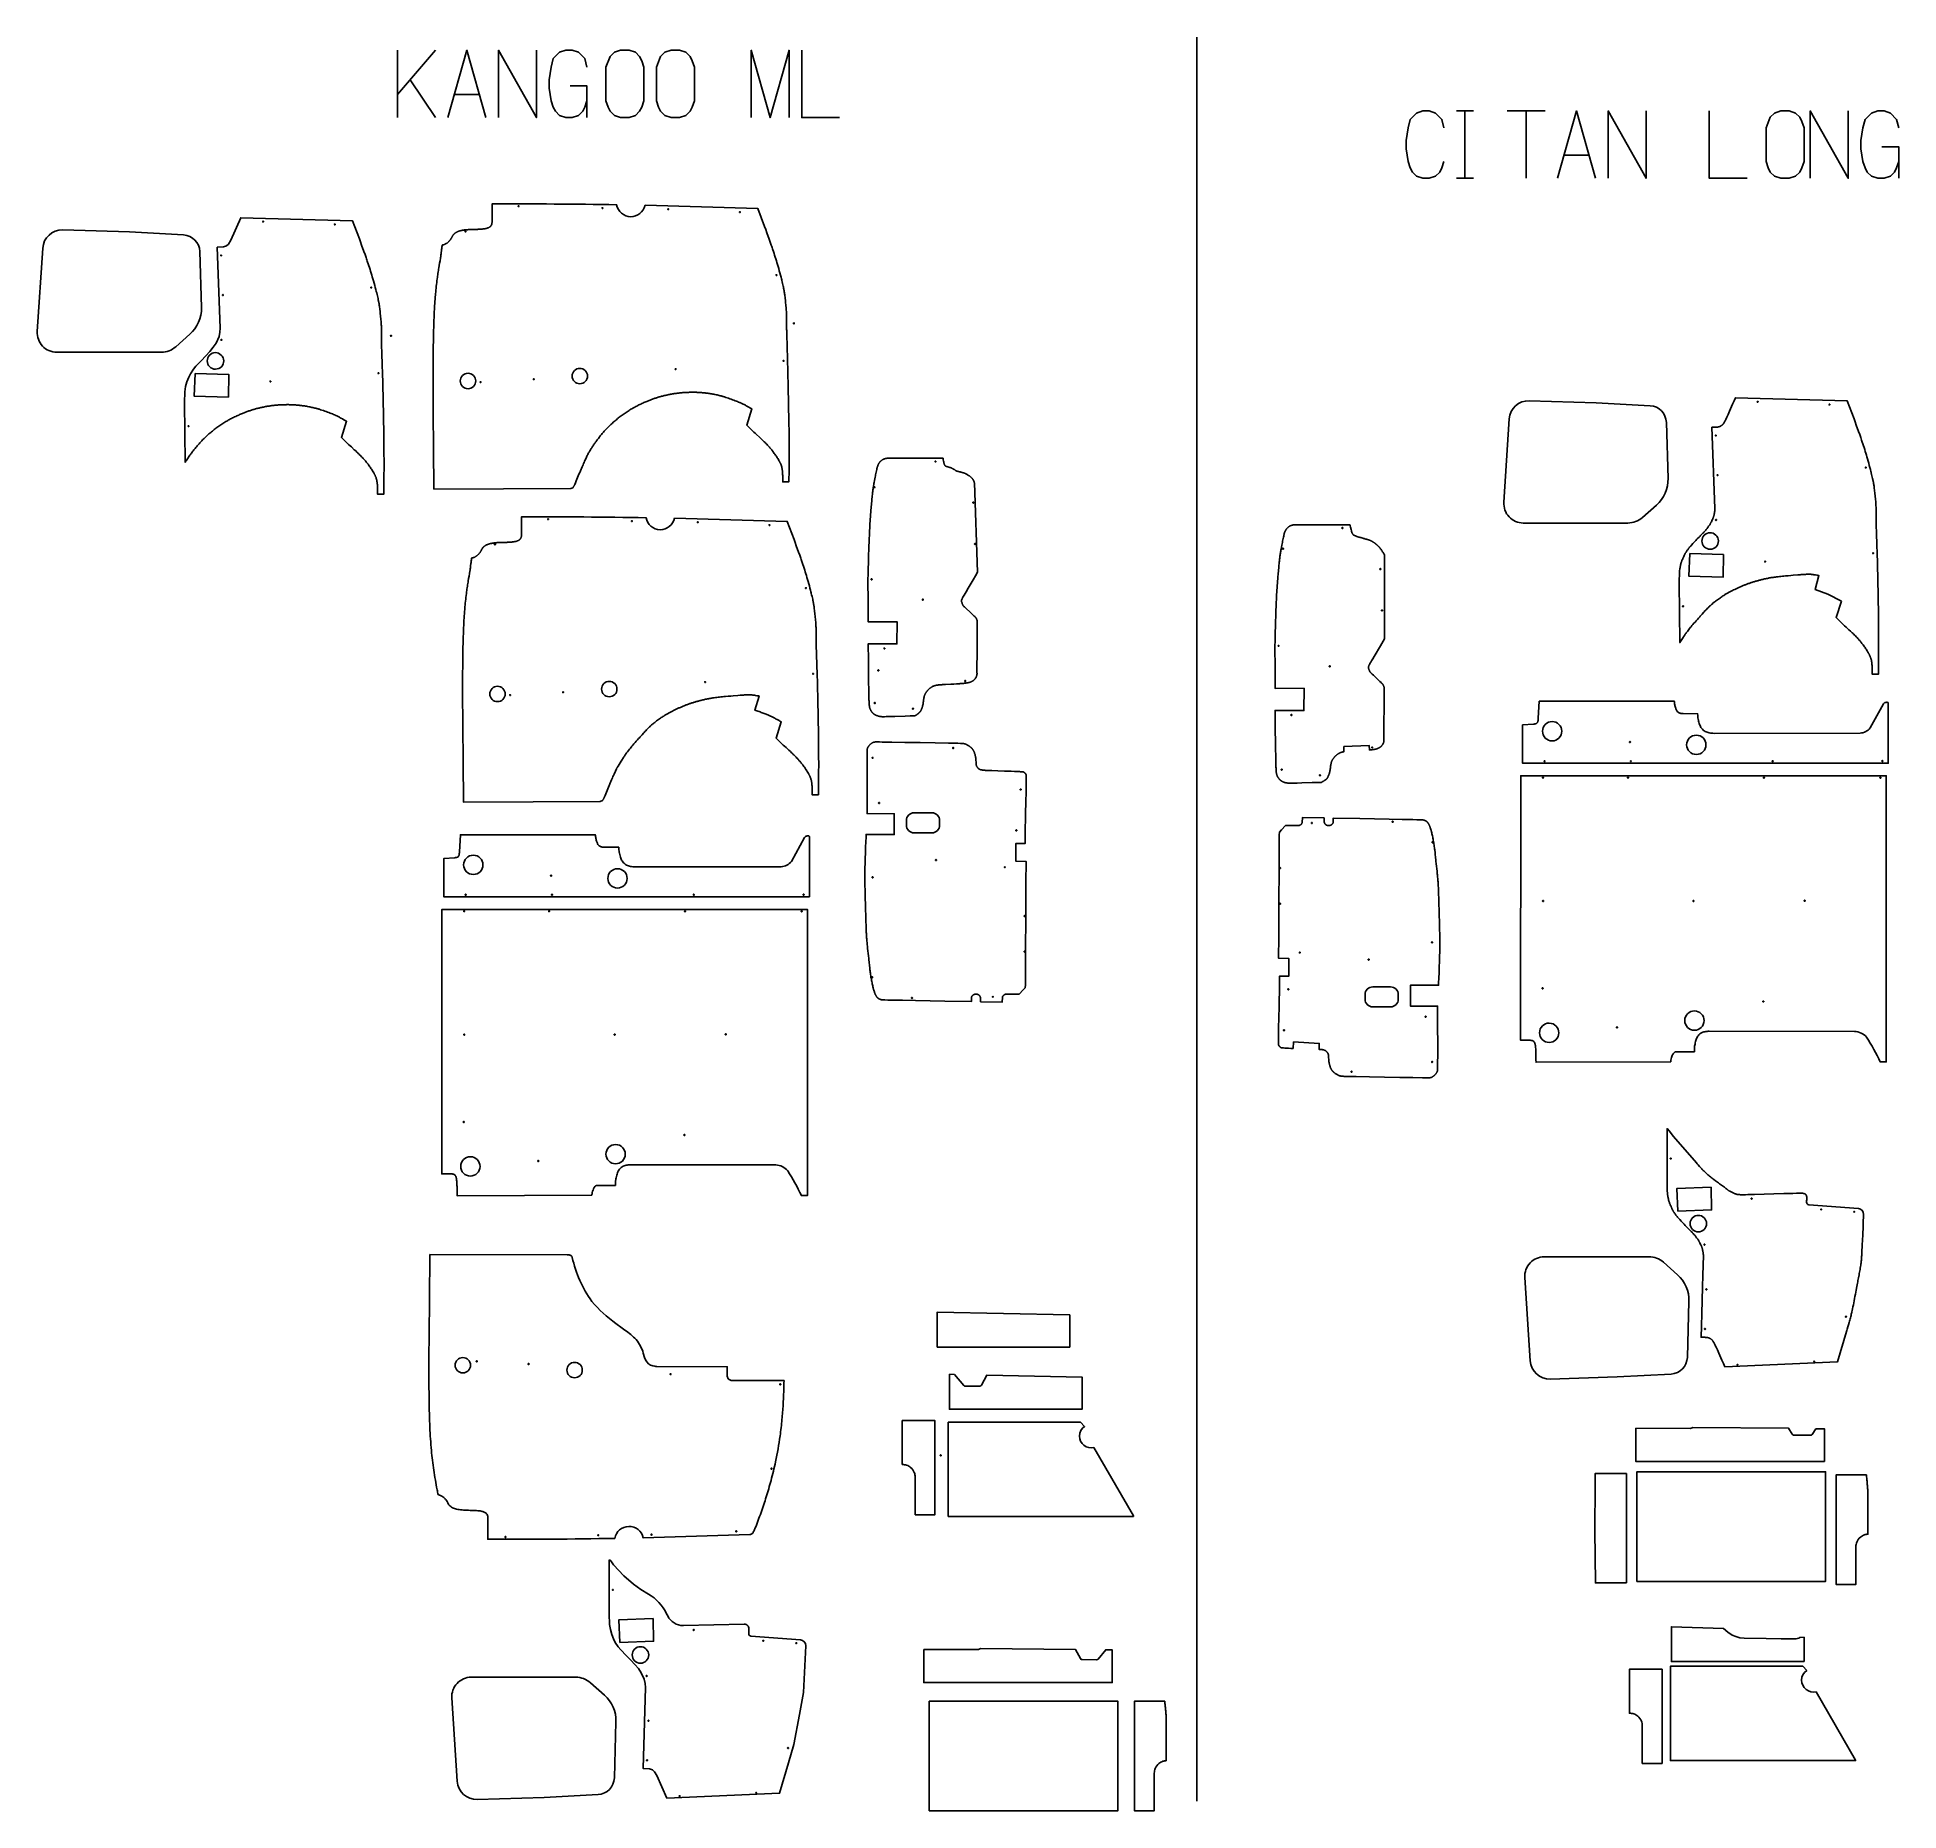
# Model space of a CAD drawing. Extents: x -1528 to 6367, y -7462 to 62.
import ezdxf

# ---------------------------------------------------------------- set-up
doc = ezdxf.new("R2010")
doc.units = 0
doc.layers.add('Default_Layer', color=1, linetype='CONTINUOUS')

msp = doc.modelspace()

# ---------------------------------------------------------------- linework, layer by layer
at = {"layer": 'Default_Layer'}
for points in [[(0, -180.6), (160.7, 6.9)], [(0, -278.9), (0, 6.9)], [(214.3, -278.9), (294.7, 6.9), (375, -278.9)], [(428.6, -278.9), (428.6, 6.9), (589.4, -278.9), (589.4, 6.9)], [(803.7, -64.5), (794.7, -28.8), (768, -2), (741.2, 6.9), (714.4, 6.9), (687.6, -2), (660.8, -28.8), (651.9, -64.5), (642.9, -118.1), (642.9, -153.8), (651.9, -207.4), (660.8, -234.2), (669.7, -252.1), (687.6, -269.9), (714.4, -278.9), (741.2, -278.9), (768, -269.9), (785.8, -252.1), (794.7, -234.2), (803.7, -207.4)], [(1500.2, -278.9), (1500.2, 6.9), (1580.6, -278.9), (1660.9, 6.9), (1660.9, -278.9)], [(1875.2, -278.9), (1714.5, -278.9), (1714.5, 6.9)], [(3390.1, 62), (3390.1, -7420.9)], [(53.6, -118.1), (160.7, -278.9)], [(732.2, -144.9), (803.7, -144.9), (803.7, -278.9)], [(241.1, -180.6), (348.3, -180.6)], [(4438, -322.3), (4429.1, -286.6), (4402.3, -259.8), (4375.5, -250.9), (4348.7, -250.9), (4322, -259.8), (4295.2, -286.6), (4286.2, -322.3), (4277.3, -375.9), (4277.3, -411.6), (4286.2, -465.2), (4295.2, -492), (4304.1, -509.8), (4322, -527.7), (4348.7, -536.6), (4375.5, -536.6), (4402.3, -527.7), (4420.2, -509.8), (4429.1, -492), (4438, -465.2)], [(4491.6, -250.9), (4563.1, -250.9)], [(4527.3, -250.9), (4527.3, -536.6)], [(4705.9, -250.9), (4866.7, -250.9)], [(4786.3, -250.9), (4786.3, -536.6)], [(4920.2, -536.6), (5000.6, -250.9), (5081, -536.6)], [(5134.6, -536.6), (5134.6, -250.9), (5295.3, -536.6), (5295.3, -250.9)], [(5563.2, -250.9), (5563.2, -536.6), (5723.9, -536.6)], [(5991.8, -536.6), (5991.8, -250.9), (6152.5, -536.6), (6152.5, -250.9)], [(6366.9, -322.3), (6357.9, -286.6), (6331.1, -259.8), (6304.3, -250.9), (6277.6, -250.9), (6250.8, -259.8), (6224, -286.6), (6215, -322.3), (6206.1, -375.9), (6206.1, -411.6), (6215, -465.2), (6224, -492), (6232.9, -509.8), (6250.8, -527.7), (6277.6, -536.6), (6304.3, -536.6), (6331.1, -527.7), (6349, -509.8), (6357.9, -492), (6366.9, -465.2)], [(4947, -438.4), (5054.2, -438.4)], [(6295.4, -402.7), (6366.9, -402.7), (6366.9, -536.6)], [(4491.6, -536.6), (4563.1, -536.6)]]:
    msp.add_lwpolyline(points, dxfattribs=at)
for points in [[(1044.8, -64.5), (1035.8, -37.8), (1026.9, -19.9), (1009.1, -2), (982.3, 6.9), (946.5, 6.9), (919.8, -2), (901.9, -19.9), (884, -64.5), (884, -207.4), (893, -234.2), (901.9, -252.1), (919.8, -269.9), (946.5, -278.9), (982.3, -278.9), (1009.1, -269.9), (1026.9, -252.1), (1035.8, -234.2), (1044.8, -207.4), (1044.8, -64.5)], [(1259.1, -64.5), (1250.2, -37.8), (1241.2, -19.9), (1223.4, -2), (1196.6, 6.9), (1160.9, 6.9), (1134.1, -2), (1116.2, -19.9), (1098.4, -64.5), (1098.4, -207.4), (1107.3, -234.2), (1116.2, -252.1), (1134.1, -269.9), (1160.9, -278.9), (1196.6, -278.9), (1223.4, -269.9), (1241.2, -252.1), (1250.2, -234.2), (1259.1, -207.4), (1259.1, -64.5)], [(5965, -322.3), (5956.1, -295.5), (5947.2, -277.7), (5929.3, -259.8), (5902.5, -250.9), (5866.8, -250.9), (5840, -259.8), (5822.1, -277.7), (5804.3, -322.3), (5804.3, -465.2), (5813.2, -492), (5822.1, -509.8), (5840, -527.7), (5866.8, -536.6), (5902.5, -536.6), (5929.3, -527.7), (5947.2, -509.8), (5956.1, -492), (5965, -465.2), (5965, -322.3)], [(-900.6, -1742.4), (-898.2, -1738.4), (-895.8, -1734.5), (-893.3, -1730.6), (-890.7, -1726.8), (-888.2, -1722.9), (-885.6, -1719.1), (-882.9, -1715.3), (-880.3, -1711.5), (-878.1, -1708.5), (-875.9, -1705.4), (-873.6, -1702.2), (-871.2, -1699), (-868.7, -1695.7), (-866.2, -1692.4), (-863.6, -1689), (-860.9, -1685.7), (-858.2, -1682.3), (-855.5, -1678.9), (-852.7, -1675.5), (-849.9, -1672.2), (-847.1, -1668.9), (-844.3, -1665.7), (-841.5, -1662.5), (-838.6, -1659.4), (-835.8, -1656.3), (-832.8, -1653.1), (-829.7, -1649.9), (-826.6, -1646.7), (-823.4, -1643.5), (-820.1, -1640.2), (-816.7, -1637), (-813.3, -1633.7), (-809.8, -1630.5), (-806.3, -1627.2), (-802.8, -1624), (-799.3, -1620.9), (-795.7, -1617.7), (-792.1, -1614.7), (-788.5, -1611.7), (-784.9, -1608.7), (-781.2, -1605.8), (-777.5, -1602.9), (-773.6, -1599.9), (-769.6, -1597), (-765.6, -1594), (-761.5, -1591), (-757.3, -1588.1), (-753.1, -1585.2), (-748.9, -1582.3), (-744.7, -1579.5), (-740.5, -1576.8), (-736.3, -1574.1), (-732.1, -1571.5), (-728, -1568.9), (-723.9, -1566.5), (-719.9, -1564.2), (-718, -1563), (-715.9, -1561.9), (-713.9, -1560.7), (-711.8, -1559.6), (-707.6, -1557.4), (-703.4, -1555.1), (-699, -1553), (-694.7, -1550.8), (-690.4, -1548.7), (-686, -1546.6), (-681.7, -1544.6), (-677.5, -1542.7), (-673.3, -1540.8), (-669.2, -1539), (-665.2, -1537.3), (-661.4, -1535.7), (-657.7, -1534.1), (-654.1, -1532.7), (-650.7, -1531.3), (-647.3, -1529.9), (-643.8, -1528.6), (-640.3, -1527.3), (-636.8, -1526), (-633.3, -1524.8), (-629.8, -1523.6), (-626.3, -1522.4), (-622.8, -1521.2), (-619.3, -1520.1), (-615.7, -1519), (-612.2, -1517.9), (-608.6, -1516.8), (-605.1, -1515.8), (-601.5, -1514.8), (-597.9, -1513.8), (-594.3, -1512.9), (-590.7, -1511.9), (-586.9, -1511), (-583.2, -1510.1), (-579.4, -1509.3), (-575.5, -1508.4), (-571.7, -1507.6), (-567.8, -1506.8), (-563.8, -1506), (-559.9, -1505.3), (-556, -1504.6), (-552, -1503.9), (-548.1, -1503.2), (-544.2, -1502.6), (-540.2, -1502), (-536.3, -1501.5), (-532.4, -1501), (-528.5, -1500.5), (-524.4, -1500), (-520.4, -1499.6), (-516.3, -1499.2), (-512.2, -1498.8), (-508.1, -1498.5), (-504, -1498.2), (-500, -1497.9), (-495.9, -1497.7), (-491.9, -1497.5), (-487.9, -1497.3), (-484, -1497.1), (-480.1, -1497), (-476.3, -1496.9), (-472.6, -1496.9), (-468.9, -1496.8), (-465.3, -1496.8), (-461.6, -1496.8), (-457.9, -1496.9), (-454.2, -1497), (-450.6, -1497.1), (-446.9, -1497.2), (-443.2, -1497.4), (-439.5, -1497.6), (-435.9, -1497.8), (-432.2, -1498.1), (-428.5, -1498.3), (-424.9, -1498.7), (-421.2, -1499), (-417.5, -1499.4), (-413.9, -1499.8), (-410.2, -1500.2), (-406.3, -1500.7), (-402.3, -1501.3), (-398.1, -1501.9), (-393.9, -1502.5), (-389.6, -1503.2), (-385.2, -1503.9), (-380.8, -1504.7), (-376.3, -1505.5), (-371.9, -1506.4), (-367.4, -1507.3), (-362.9, -1508.2), (-358.5, -1509.2), (-354.1, -1510.2), (-349.7, -1511.3), (-347.6, -1511.8), (-345.5, -1512.4), (-343.3, -1513), (-341.1, -1513.6), (-338.7, -1514.3), (-336.3, -1515), (-333.7, -1515.8), (-331.1, -1516.6), (-325.7, -1518.4), (-320, -1520.2), (-314.3, -1522.2), (-308.4, -1524.2), (-302.6, -1526.3), (-296.9, -1528.4), (-291.2, -1530.5), (-285.8, -1532.5), (-280.6, -1534.5), (-275.8, -1536.4), (-271.4, -1538.2), (-267.4, -1539.8), (-265.6, -1540.6), (-264, -1541.3), (-262.4, -1542), (-260.8, -1542.7), (-257.7, -1544.2), (-254.6, -1545.7), (-251.6, -1547.2), (-248.5, -1548.8), (-245.5, -1550.4), (-242.5, -1552.1), (-239.5, -1553.8), (-233.5, -1557.1), (-227.5, -1560.5), (-224.5, -1562.2), (-221.5, -1563.9), (-218.5, -1565.5), (-215.5, -1567.2), (-237.4, -1635.8), (-206.9, -1665.4), (-201.2, -1670.8), (-195.1, -1676.4), (-182.9, -1687.8), (-177, -1693.3), (-171.6, -1698.4), (-169.1, -1700.8), (-166.8, -1703), (-164.7, -1705), (-162.9, -1706.9), (-159.4, -1710.4), (-155.9, -1713.9), (-152.4, -1717.5), (-149, -1721.1), (-147.3, -1722.9), (-145.6, -1724.7), (-143.9, -1726.5), (-142.2, -1728.3), (-140.6, -1730.1), (-139, -1732), (-137.4, -1733.9), (-135.8, -1735.7), (-134.2, -1737.6), (-132.6, -1739.6), (-131, -1741.6), (-129.4, -1743.6), (-127.8, -1745.7), (-126.2, -1747.8), (-124.6, -1749.9), (-123.1, -1751.9), (-120.1, -1756), (-117.3, -1760), (-114.7, -1763.7), (-112.3, -1767.2), (-111.2, -1768.9), (-110.1, -1770.6), (-107.7, -1774.4), (-105.3, -1778.2), (-103, -1782), (-100.8, -1785.7), (-98.9, -1789), (-98.1, -1790.6), (-97.3, -1791.9), (-96.7, -1793.2), (-96.1, -1794.3), (-95.1, -1796.2), (-94.2, -1798.3), (-93.3, -1800.3), (-92.5, -1802.4), (-91.7, -1804.4), (-90.9, -1806.5), (-90.2, -1808.5), (-89.6, -1810.6), (-89, -1812.6), (-88.5, -1814.6), (-88, -1816.7), (-87.5, -1818.8), (-87.1, -1820.8), (-86.8, -1822.9), (-86.4, -1825), (-86.1, -1827.1), (-86, -1828.2), (-85.9, -1829.5), (-85.6, -1832.4), (-85.3, -1835.6), (-85.1, -1839.1), (-84.9, -1842.7), (-84.7, -1846.3), (-84.6, -1849.8), (-84.4, -1852.9), (-84.3, -1855.9), (-84.3, -1858.9), (-84.2, -1861.9), (-84.2, -1864.9), (-84.2, -1870.9), (-84.2, -1873.9), (-84.2, -1876.9), (-58.2, -1876.7), (-58, -1859.6), (-57.8, -1842.2), (-57.4, -1807.3), (-57.2, -1790.1), (-57, -1773.3), (-56.9, -1757.2), (-56.9, -1749.4), (-56.9, -1741.8), (-56.9, -1734.4), (-57, -1726.9), (-57.1, -1712), (-57.2, -1697.1), (-57.4, -1682.2), (-57.8, -1652.4), (-58, -1637.5), (-58.2, -1622.6), (-61.2, -1471.8), (-63.9, -1354.3), (-64.4, -1338), (-64.9, -1320.8), (-66.1, -1285.6), (-66.7, -1268.9), (-67.1, -1253.7), (-67.5, -1240.5), (-67.7, -1234.9), (-67.8, -1230), (-67.8, -1225.5), (-67.9, -1221.1), (-67.9, -1216.6), (-67.9, -1212.1), (-67.9, -1203.1), (-67.8, -1194.2), (-67.8, -1189.7), (-67.8, -1185.2), (-67.8, -1180.7), (-67.9, -1176.2), (-68, -1171.8), (-68.1, -1167.3), (-68.3, -1162.8), (-68.5, -1158.3), (-68.8, -1153.6), (-69.2, -1148.4), (-69.7, -1142.8), (-70.2, -1136.9), (-70.7, -1130.8), (-71.4, -1124.5), (-72, -1118.2), (-72.7, -1111.9), (-73.4, -1105.6), (-74, -1099.6), (-74.7, -1093.7), (-75.4, -1088.2), (-76, -1083.2), (-76.6, -1078.5), (-77.2, -1074.5), (-77.7, -1071.1), (-78.2, -1068.1), (-78.8, -1065), (-79.3, -1062), (-79.9, -1058.9), (-80.5, -1055.9), (-81.1, -1052.9), (-81.8, -1049.9), (-82.4, -1046.8), (-83.8, -1040.8), (-85.2, -1034.8), (-86.7, -1028.8), (-88.1, -1022.8), (-88.9, -1019.6), (-89.8, -1016.1), (-91.8, -1008.4), (-94, -999.8), (-96.5, -990.7), (-99.1, -981.3), (-101.7, -972), (-104.2, -963.1), (-106.6, -954.7), (-109, -946.8), (-111.3, -938.9), (-113.8, -931.1), (-116.2, -923.2), (-118.7, -915.3), (-121.3, -907.5), (-123.8, -899.7), (-126.4, -891.9), (-127.9, -887.7), (-129.5, -883), (-131.3, -877.9), (-133.2, -872.3), (-137.5, -860.3), (-142.1, -847.2), (-152, -819.9), (-156.8, -806.5), (-161.3, -793.7), (-190, -717.2), (-664.3, -703.7), (-706.6, -799.1), (-716.5, -815.4), (-725.6, -823), (-737.4, -827.6), (-764.4, -829.1), (-751.3, -1172.8), (-752.8, -1189.2), (-756.7, -1207.6), (-769.5, -1235.7), (-781.1, -1253.4), (-795.9, -1271.5), (-814.4, -1290.5), (-831.7, -1308.9), (-854.4, -1333.4), (-865.4, -1346.5), (-878.1, -1365.4), (-885, -1380.6), (-893.1, -1399.3), (-898.5, -1420.2), (-901.9, -1441.9), (-902.7, -1487.3), (-900.6, -1742.4)], [(286.4, -762), (286.4, -761.8), (286.5, -761.6), (286.5, -761.4), (286.6, -761.2), (286.7, -761.1), (286.8, -760.9), (286.9, -760.7), (287, -760.6), (287.2, -760.5), (287.3, -760.3), (287.5, -760.2), (287.7, -760.2), (287.8, -760.1), (288, -760), (288.2, -760), (288.4, -760), (288.6, -760), (288.8, -760), (289, -760.1), (289.2, -760.2), (289.4, -760.2), (289.6, -760.3), (289.7, -760.5), (289.8, -760.6), (290, -760.7), (290.1, -760.9), (290.2, -761.1), (290.3, -761.2), (290.3, -761.4), (290.4, -761.6), (290.4, -761.8), (290.4, -762), (290.4, -762.2), (290.4, -762.4), (290.3, -762.6), (290.3, -762.8), (290.2, -763), (290.1, -763.1), (290, -763.3), (289.8, -763.4), (289.7, -763.6), (289.6, -763.7), (289.4, -763.8), (289.2, -763.9), (289, -763.9), (288.8, -764), (288.6, -764), (288.4, -764), (288.2, -764), (288, -764), (287.8, -763.9), (287.7, -763.9), (287.5, -763.8), (287.3, -763.7), (287.2, -763.6), (287, -763.4), (286.9, -763.3), (286.8, -763.1), (286.7, -763), (286.6, -762.8), (286.5, -762.6), (286.5, -762.4), (286.4, -762.2), (286.4, -762)], [(1679.1, -1152.1), (1679.1, -1151.9), (1679.1, -1151.7), (1679.2, -1151.5), (1679.2, -1151.4), (1679.3, -1151.2), (1679.4, -1151), (1679.5, -1150.9), (1679.7, -1150.7), (1679.8, -1150.6), (1679.9, -1150.5), (1680.1, -1150.4), (1680.3, -1150.3), (1680.5, -1150.2), (1680.7, -1150.2), (1680.9, -1150.2), (1681.1, -1150.1), (1681.3, -1150.2), (1681.5, -1150.2), (1681.7, -1150.2), (1681.8, -1150.3), (1682, -1150.4), (1682.2, -1150.5), (1682.3, -1150.6), (1682.5, -1150.7), (1682.6, -1150.9), (1682.7, -1151), (1682.8, -1151.2), (1682.9, -1151.4), (1683, -1151.5), (1683, -1151.7), (1683.1, -1151.9), (1683.1, -1152.1), (1683.1, -1152.3), (1683, -1152.5), (1683, -1152.7), (1682.9, -1152.9), (1682.8, -1153.1), (1682.7, -1153.3), (1682.6, -1153.4), (1682.5, -1153.6), (1682.3, -1153.7), (1682.2, -1153.8), (1682, -1153.9), (1681.8, -1154), (1681.7, -1154.1), (1681.5, -1154.1), (1681.3, -1154.1), (1681.1, -1154.1), (1680.9, -1154.1), (1680.7, -1154.1), (1680.5, -1154.1), (1680.3, -1154), (1680.1, -1153.9), (1679.9, -1153.8), (1679.8, -1153.7), (1679.7, -1153.6), (1679.5, -1153.4), (1679.4, -1153.3), (1679.3, -1153.1), (1679.2, -1152.9), (1679.2, -1152.7), (1679.1, -1152.5), (1679.1, -1152.3), (1679.1, -1152.1)], [(-28.9, -1204.7), (-28.9, -1204.9), (-28.9, -1205.1), (-28.8, -1205.3), (-28.8, -1205.5), (-28.7, -1205.7), (-28.6, -1205.8), (-28.5, -1206), (-28.3, -1206.1), (-28.2, -1206.3), (-28.1, -1206.4), (-27.9, -1206.5), (-27.7, -1206.6), (-27.5, -1206.6), (-27.3, -1206.7), (-27.1, -1206.7), (-26.9, -1206.7), (-26.7, -1206.7), (-26.5, -1206.7), (-26.3, -1206.6), (-26.2, -1206.6), (-26, -1206.5), (-25.8, -1206.4), (-25.7, -1206.3), (-25.5, -1206.1), (-25.4, -1206), (-25.3, -1205.8), (-25.2, -1205.7), (-25.1, -1205.5), (-25, -1205.3), (-25, -1205.1), (-24.9, -1204.9), (-24.9, -1204.7), (-24.9, -1204.5), (-25, -1204.3), (-25, -1204.1), (-25.1, -1203.9), (-25.2, -1203.8), (-25.3, -1203.6), (-25.4, -1203.4), (-25.5, -1203.3), (-25.7, -1203.2), (-25.8, -1203.1), (-26, -1203), (-26.2, -1202.9), (-26.3, -1202.8), (-26.5, -1202.8), (-26.7, -1202.7), (-26.9, -1202.7), (-27.1, -1202.7), (-27.3, -1202.8), (-27.5, -1202.8), (-27.7, -1202.9), (-27.9, -1203), (-28.1, -1203.1), (-28.2, -1203.2), (-28.3, -1203.3), (-28.5, -1203.4), (-28.6, -1203.6), (-28.7, -1203.8), (-28.8, -1203.9), (-28.8, -1204.1), (-28.9, -1204.3), (-28.9, -1204.5), (-28.9, -1204.7)], [(-858.3, -1365), (-861.6, -1461), (-716.5, -1464.8), (-715.3, -1368.8), (-858.3, -1365)], [(6123.3, -2330.8), (6101.1, -2399.7), (6131.6, -2429.3), (6137.4, -2434.7), (6143.4, -2440.3), (6155.7, -2451.7), (6161.5, -2457.2), (6166.9, -2462.3), (6169.4, -2464.7), (6171.7, -2466.9), (6173.8, -2468.9), (6175.7, -2470.8), (6179.2, -2474.3), (6182.7, -2477.8), (6186.1, -2481.3), (6189.6, -2484.9), (6191.3, -2486.7), (6193, -2488.5), (6194.6, -2490.4), (6196.3, -2492.2), (6198, -2494), (6199.6, -2495.9), (6201.2, -2497.7), (6202.8, -2499.6), (6204.4, -2501.5), (6206, -2503.5), (6207.6, -2505.5), (6209.2, -2507.5), (6210.8, -2509.6), (6212.3, -2511.6), (6213.9, -2513.7), (6215.4, -2515.8), (6218.4, -2519.9), (6221.3, -2523.9), (6223.9, -2527.6), (6226.2, -2531), (6227.3, -2532.7), (6228.5, -2534.5), (6230.9, -2538.2), (6233.2, -2542.1), (6235.5, -2545.9), (6237.7, -2549.6), (6239.6, -2552.9), (6240.5, -2554.4), (6241.2, -2555.8), (6241.9, -2557.1), (6242.4, -2558.1), (6243.4, -2560.1), (6244.3, -2562.1), (6245.2, -2564.2), (6246.1, -2566.2), (6246.9, -2568.3), (6247.6, -2570.4), (6248.3, -2572.4), (6249, -2574.4), (6249.5, -2576.5), (6250.1, -2578.5), (6250.6, -2580.6), (6251, -2582.6), (6251.4, -2584.7), (6251.8, -2586.8), (6252.1, -2588.9), (6252.4, -2591), (6252.5, -2592.1), (6252.7, -2593.3), (6253, -2596.2), (6253.2, -2599.5), (6253.4, -2603), (6253.6, -2606.6), (6253.8, -2610.2), (6254, -2613.6), (6254.1, -2616.8), (6254.2, -2619.8), (6254.3, -2622.8), (6254.3, -2625.8), (6254.3, -2628.8), (6254.3, -2634.8), (6254.3, -2637.8), (6254.4, -2640.8), (6280.4, -2640.5), (6280.6, -2623.5), (6280.8, -2606.1), (6281.2, -2571.2), (6281.3, -2554), (6281.5, -2537.2), (6281.6, -2521), (6281.6, -2513.3), (6281.6, -2505.7), (6281.6, -2498.2), (6281.6, -2490.8), (6281.5, -2475.9), (6281.3, -2461), (6281.1, -2446.1), (6280.7, -2416.3), (6280.5, -2401.4), (6280.4, -2386.5), (6277.4, -2235.7), (6274.7, -2118.2), (6274.2, -2101.9), (6273.6, -2084.6), (6272.4, -2049.5), (6271.9, -2032.8), (6271.4, -2017.6), (6271, -2004.4), (6270.9, -1998.8), (6270.8, -1993.9), (6270.7, -1989.4), (6270.7, -1984.9), (6270.6, -1980.5), (6270.6, -1976), (6270.7, -1967), (6270.7, -1958), (6270.7, -1953.5), (6270.7, -1949.1), (6270.7, -1944.6), (6270.6, -1940.1), (6270.6, -1935.6), (6270.4, -1931.1), (6270.2, -1926.7), (6270, -1922.2), (6269.7, -1917.5), (6269.3, -1912.3), (6268.9, -1906.7), (6268.4, -1900.8), (6267.8, -1894.7), (6267.2, -1888.4), (6266.5, -1882.1), (6265.9, -1875.7), (6265.2, -1869.5), (6264.5, -1863.4), (6263.8, -1857.6), (6263.2, -1852.1), (6262.5, -1847), (6261.9, -1842.4), (6261.3, -1838.4), (6260.8, -1835), (6260.3, -1831.9), (6259.8, -1828.9), (6259.2, -1825.8), (6258.6, -1822.8), (6258, -1819.8), (6257.4, -1816.8), (6256.8, -1813.7), (6256.1, -1810.7), (6254.7, -1804.7), (6253.3, -1798.7), (6251.9, -1792.6), (6250.4, -1786.6), (6249.6, -1783.5), (6248.8, -1780), (6246.8, -1772.2), (6244.5, -1763.6), (6242, -1754.5), (6239.5, -1745.2), (6236.9, -1735.9), (6234.3, -1726.9), (6231.9, -1718.6), (6229.6, -1710.7), (6227.2, -1702.8), (6224.8, -1694.9), (6222.3, -1687.1), (6219.8, -1679.2), (6217.3, -1671.4), (6214.7, -1663.5), (6212.1, -1655.7), (6210.7, -1651.5), (6209.1, -1646.9), (6207.3, -1641.7), (6205.3, -1636.2), (6201.1, -1624.1), (6196.4, -1611.1), (6186.6, -1583.8), (6181.8, -1570.3), (6177.2, -1557.6), (6148.6, -1481.1), (5674.2, -1467.6), (5668.5, -1480.6), (5662.1, -1495.1), (5648.9, -1525.1), (5642.9, -1538.7), (5637.8, -1550.1), (5635.8, -1554.8), (5634.1, -1558.5), (5632.8, -1561.3), (5632.3, -1562.3), (5632, -1562.9), (5630.8, -1565.1), (5629.5, -1567.4), (5628.2, -1569.8), (5626.9, -1572.1), (5625.6, -1574.3), (5624.9, -1575.3), (5624.3, -1576.3), (5623.7, -1577.1), (5623.1, -1578), (5622.6, -1578.7), (5622.1, -1579.3), (5621.6, -1579.8), (5621.1, -1580.4), (5620.6, -1580.9), (5620, -1581.5), (5619.5, -1582), (5619, -1582.5), (5618.4, -1583), (5617.8, -1583.5), (5617.3, -1583.9), (5616.7, -1584.4), (5615.5, -1585.3), (5614.2, -1586.1), (5613, -1586.9), (5612.3, -1587.3), (5611.7, -1587.6), (5611, -1588), (5610.3, -1588.3), (5609.5, -1588.7), (5608.8, -1589), (5608.1, -1589.3), (5607.3, -1589.6), (5606.6, -1589.9), (5605.8, -1590.2), (5605, -1590.4), (5604.2, -1590.7), (5603.4, -1590.9), (5602.7, -1591.1), (5601.9, -1591.3), (5601.1, -1591.5), (5600.2, -1591.7), (5599.1, -1591.8), (5597.8, -1591.9), (5596.4, -1592), (5594.8, -1592.1), (5593.1, -1592.2), (5589.4, -1592.4), (5581.5, -1592.7), (5577.7, -1592.8), (5574.1, -1593), (5587.2, -1936.7), (5587.1, -1938.8), (5586.9, -1940.8), (5586.6, -1944.9), (5586.4, -1946.9), (5586.2, -1949), (5586, -1951), (5585.7, -1953.1), (5585.4, -1955.2), (5585, -1957.4), (5584.6, -1959.7), (5584.2, -1962.1), (5583.7, -1964.5), (5583.4, -1965.7), (5583.2, -1966.9), (5582.9, -1968), (5582.5, -1969.2), (5582.2, -1970.4), (5581.8, -1971.5), (5581.4, -1972.7), (5580.9, -1974.2), (5580.2, -1975.8), (5579.5, -1977.5), (5578.7, -1979.4), (5577.8, -1981.4), (5576.9, -1983.4), (5576, -1985.5), (5574, -1989.6), (5572.2, -1993.4), (5571.3, -1995.2), (5570.5, -1996.8), (5569.7, -1998.3), (5569, -1999.6), (5568.4, -2000.7), (5567.7, -2001.9), (5566.4, -2004.1), (5565, -2006.4), (5563.5, -2008.6), (5562, -2010.8), (5560.5, -2013), (5559, -2015.1), (5557.4, -2017.3), (5555.8, -2019.5), (5554.1, -2021.7), (5552.3, -2024), (5550.4, -2026.3), (5548.5, -2028.6), (5546.6, -2030.9), (5544.6, -2033.2), (5542.7, -2035.4), (5541.7, -2036.5), (5540.6, -2037.6), (5538.4, -2040), (5536.1, -2042.4), (5533.6, -2044.8), (5528.8, -2049.6), (5526.4, -2052), (5524.1, -2054.3), (5519.8, -2058.9), (5515.4, -2063.5), (5511.1, -2068.1), (5506.8, -2072.8), (5500.6, -2079.4), (5494.1, -2086.4), (5488.3, -2092.7), (5485.9, -2095.3), (5484.2, -2097.2), (5481.3, -2100.5), (5479.9, -2102.1), (5478.5, -2103.7), (5477.1, -2105.4), (5475.8, -2107), (5474.4, -2108.7), (5473.1, -2110.4), (5471.7, -2112.3), (5470.1, -2114.6), (5468.3, -2117.1), (5466.5, -2119.7), (5464.7, -2122.4), (5463.1, -2124.9), (5462.3, -2126.1), (5461.6, -2127.3), (5461, -2128.3), (5460.4, -2129.3), (5459.9, -2130.2), (5459.4, -2131.1), (5459, -2132.1), (5458.5, -2133), (5457.6, -2134.9), (5456.8, -2136.8), (5455.2, -2140.7), (5454.3, -2142.6), (5453.5, -2144.5), (5452.6, -2146.5), (5451.6, -2148.7), (5450.6, -2151), (5449.5, -2153.4), (5448.4, -2155.8), (5447.4, -2158.3), (5446.9, -2159.5), (5446.4, -2160.8), (5445.9, -2162), (5445.5, -2163.2), (5445.1, -2164.4), (5444.7, -2165.7), (5443.9, -2168.2), (5443.2, -2170.8), (5442.5, -2173.4), (5441.8, -2176.1), (5441.2, -2178.7), (5440.6, -2181.4), (5440.1, -2184), (5439.8, -2185.4), (5439.5, -2186.7), (5439.1, -2189.4), (5438.6, -2192.1), (5438.2, -2194.8), (5437.5, -2200.3), (5437.1, -2203), (5436.7, -2205.8), (5435.9, -2251.2), (5437.9, -2506), (5438.9, -2506.5), (5441.7, -2502), (5444.4, -2497.6), (5449.9, -2488.7), (5452.7, -2484.2), (5454.1, -2482), (5455.5, -2479.8), (5456.9, -2477.6), (5458.3, -2475.5), (5459.8, -2473.3), (5461.2, -2471.2), (5462.7, -2469.1), (5464.2, -2467), (5465.7, -2465), (5467.2, -2462.9), (5470.3, -2458.8), (5473.4, -2454.7), (5476.5, -2450.7), (5479.7, -2446.6), (5482.9, -2442.6), (5486.2, -2438.7), (5487.9, -2436.6), (5489.7, -2434.4), (5493.8, -2429.6), (5498.2, -2424.5), (5503, -2419.1), (5507.9, -2413.5), (5512.9, -2407.9), (5517.8, -2402.4), (5522.6, -2397.2), (5525, -2394.5), (5527.6, -2391.7), (5533, -2385.6), (5538.8, -2379), (5541.9, -2375.6), (5545, -2372.2), (5548.2, -2368.7), (5551.5, -2365.2), (5554.8, -2361.8), (5558.1, -2358.4), (5559.8, -2356.7), (5561.4, -2355), (5563.1, -2353.4), (5564.8, -2351.8), (5566.5, -2350.2), (5568.1, -2348.6), (5569.8, -2347.1), (5571.5, -2345.6), (5573.2, -2344.2), (5574.9, -2342.7), (5576.7, -2341.2), (5578.5, -2339.6), (5580.4, -2338.1), (5582.3, -2336.6), (5584.2, -2335.1), (5586.2, -2333.5), (5590.2, -2330.5), (5594.2, -2327.4), (5598.3, -2324.4), (5602.3, -2321.5), (5606.3, -2318.7), (5610.2, -2315.9), (5614, -2313.3), (5617.6, -2310.8), (5621, -2308.5), (5624.3, -2306.4), (5627.2, -2304.5), (5629.9, -2302.8), (5632.4, -2301.2), (5634.9, -2299.7), (5637.5, -2298.2), (5640.1, -2296.7), (5642.7, -2295.3), (5645.3, -2293.9), (5647.9, -2292.5), (5650.5, -2291.1), (5653.1, -2289.7), (5655.8, -2288.4), (5661.1, -2285.7), (5666.4, -2283.1), (5671.7, -2280.5), (5677.2, -2277.8), (5683, -2275.1), (5688.9, -2272.4), (5692, -2271), (5695, -2269.6), (5698.1, -2268.3), (5701.2, -2266.9), (5704.4, -2265.6), (5707.5, -2264.3), (5710.6, -2263), (5713.7, -2261.8), (5716.7, -2260.6), (5719.8, -2259.4), (5722.8, -2258.3), (5725.8, -2257.2), (5728.8, -2256.1), (5731.9, -2255), (5734.9, -2254), (5738, -2252.9), (5741.1, -2251.9), (5744.1, -2250.9), (5747.2, -2249.9), (5750.3, -2249), (5753.4, -2248.1), (5756.5, -2247.1), (5759.6, -2246.2), (5762.7, -2245.3), (5765.8, -2244.5), (5768.9, -2243.6), (5772.1, -2242.8), (5775.4, -2241.9), (5778.9, -2241), (5782.5, -2240.1), (5786.2, -2239.2), (5790, -2238.2), (5793.9, -2237.3), (5797.8, -2236.4), (5801.8, -2235.5), (5805.8, -2234.6), (5809.8, -2233.8), (5813.9, -2233), (5817.9, -2232.2), (5821.8, -2231.4), (5825.8, -2230.7), (5829.7, -2230.1), (5831.6, -2229.8), (5833.8, -2229.5), (5838.4, -2228.8), (5843.5, -2228.2), (5849, -2227.5), (5854.8, -2226.8), (5860.9, -2226.2), (5867.1, -2225.5), (5873.4, -2224.9), (5879.8, -2224.3), (5886.1, -2223.7), (5898.3, -2222.5), (5909.6, -2221.6), (5919.3, -2220.7), (5938.2, -2219.1), (5948.1, -2218.3), (5953.1, -2218), (5958, -2217.6), (5962.8, -2217.3), (5967.4, -2217), (5971.8, -2216.7), (5975.9, -2216.5), (5979.8, -2216.3), (5983.3, -2216.3), (5984.9, -2216.2), (5986.5, -2216.2), (5987.9, -2216.3), (5989.2, -2216.3), (5990.4, -2216.3), (5991.7, -2216.4), (5994.1, -2216.6), (5996.6, -2216.8), (5999.1, -2217.1), (6001.5, -2217.4), (6004, -2217.8), (6006.4, -2218.1), (6008.9, -2218.5), (6013.8, -2219.4), (6018.7, -2220.2), (6021.1, -2220.6), (6023.6, -2221), (6026, -2221.4), (6028.5, -2221.8), (6012.2, -2281.2), (6066.3, -2301.4), (6123.3, -2330.8)], [(2457.3, -2627.2), (2457.3, -2628.2), (2457.3, -2629.2), (2457.5, -2631.3), (2457.6, -2633.3), (2457.7, -2635.4), (2457.8, -2636.4), (2457.8, -2637.4), (2457.8, -2638.4), (2457.8, -2639.5), (2457.7, -2640.5), (2457.6, -2641.5), (2457.5, -2642.4), (2457.3, -2643.4), (2457.1, -2644.4), (2456.9, -2645.4), (2456.6, -2646.3), (2456.3, -2647.3), (2456, -2648.3), (2455.6, -2649.2), (2455.3, -2650.2), (2454.9, -2651.1), (2454.5, -2652.1), (2454, -2653), (2453.6, -2653.9), (2453.1, -2654.7), (2452.6, -2655.6), (2452.1, -2656.4), (2451.6, -2657.3), (2451.1, -2658.1), (2450.5, -2658.8), (2449.9, -2659.6), (2449.3, -2660.4), (2448.7, -2661.1), (2448.1, -2661.8), (2447.4, -2662.5), (2446.8, -2663.2), (2446.1, -2663.9), (2445.4, -2664.6), (2444.7, -2665.2), (2443.9, -2665.8), (2443.2, -2666.4), (2442.4, -2667), (2441.7, -2667.6), (2440.9, -2668.1), (2440.1, -2668.7), (2439.2, -2669.2), (2438.3, -2669.7), (2437.3, -2670.3), (2436.2, -2670.8), (2435, -2671.4), (2433.8, -2671.9), (2432.5, -2672.4), (2431.2, -2673), (2429.9, -2673.5), (2428.5, -2674), (2427.2, -2674.5), (2425.8, -2674.9), (2424.4, -2675.4), (2423.1, -2675.8), (2421.7, -2676.1), (2420.4, -2676.5), (2419.8, -2676.6), (2419.1, -2676.8), (2417.5, -2677.1), (2415.7, -2677.4), (2413.8, -2677.6), (2411.7, -2677.9), (2409.5, -2678.2), (2407.3, -2678.4), (2404.9, -2678.6), (2400.1, -2679.1), (2395.2, -2679.5), (2385.8, -2680.2), (2383.2, -2680.5), (2379.6, -2680.7), (2370.3, -2681.3), (2358.9, -2682), (2346.6, -2682.7), (2323.5, -2684), (2314.7, -2684.5), (2311.6, -2684.7), (2309.3, -2684.9), (2302.1, -2685.5), (2298.3, -2685.8), (2294.6, -2686.1), (2291, -2686.5), (2289.3, -2686.7), (2287.7, -2686.9), (2286.2, -2687.1), (2284.8, -2687.3), (2283.5, -2687.6), (2282.4, -2687.8), (2281.3, -2688.1), (2280.3, -2688.4), (2279.2, -2688.7), (2278.2, -2689), (2277.1, -2689.4), (2276.1, -2689.7), (2275.1, -2690.1), (2274.1, -2690.5), (2273.1, -2690.9), (2272.1, -2691.3), (2271.1, -2691.8), (2270.1, -2692.2), (2269.1, -2692.7), (2268.1, -2693.2), (2267.2, -2693.8), (2266.2, -2694.3), (2265.3, -2694.9), (2264.3, -2695.5), (2263.2, -2696.2), (2262.2, -2696.9), (2261.1, -2697.7), (2260, -2698.5), (2258.9, -2699.4), (2257.8, -2700.2), (2256.7, -2701.1), (2255.6, -2702.1), (2254.5, -2703), (2253.5, -2704), (2252.4, -2704.9), (2251.4, -2705.9), (2250.4, -2706.9), (2249.5, -2707.8), (2248.6, -2708.8), (2247.7, -2709.8), (2246.8, -2710.9), (2245.9, -2712), (2245.1, -2713.1), (2244.2, -2714.2), (2243.4, -2715.3), (2242.6, -2716.4), (2241.8, -2717.6), (2241, -2718.7), (2240.3, -2719.8), (2239.6, -2720.9), (2239, -2722), (2238.4, -2723.1), (2237.8, -2724.2), (2237.3, -2725.2), (2236.9, -2726.2), (2236.4, -2727.2), (2236, -2728.3), (2235.6, -2729.3), (2235.3, -2730.4), (2234.9, -2731.4), (2234.6, -2732.5), (2234.3, -2733.6), (2234, -2734.7), (2233.8, -2735.8), (2233.3, -2737.9), (2232.8, -2740.1), (2232.3, -2742.3), (2232.1, -2743.5), (2231.9, -2744.7), (2231.7, -2746), (2231.5, -2747.4), (2231.2, -2750.3), (2230.8, -2753.3), (2230.5, -2756.3), (2230.1, -2759.3), (2229.9, -2760.8), (2229.7, -2762.2), (2229.5, -2763.5), (2229.3, -2764.8), (2228.8, -2767.3), (2228.3, -2769.8), (2227.7, -2772.4), (2227.1, -2775), (2226.5, -2777.5), (2226.1, -2778.7), (2225.8, -2779.9), (2225.5, -2781), (2225.1, -2782.1), (2224.7, -2783.2), (2224.3, -2784.3), (2223.6, -2786.3), (2222.7, -2788.4), (2221.8, -2790.5), (2221.3, -2791.6), (2220.8, -2792.6), (2220.3, -2793.6), (2219.8, -2794.6), (2219.3, -2795.6), (2218.8, -2796.5), (2218.2, -2797.4), (2217.7, -2798.3), (2217.1, -2799.1), (2216.5, -2799.9), (2215.9, -2800.6), (2215.2, -2801.4), (2214.5, -2802.1), (2213.8, -2802.8), (2213.1, -2803.5), (2212.3, -2804.2), (2211.6, -2804.9), (2210.8, -2805.5), (2209.2, -2806.8), (2207.7, -2807.9), (2206.2, -2809), (2204.8, -2810), (2204.1, -2810.5), (2203.5, -2811), (2202.1, -2811.9), (2200.7, -2812.7), (2199.3, -2813.6), (2196.4, -2815.2), (2195, -2816), (2193.6, -2816.9), (2174.5, -2817.4), (2153.2, -2818), (2109, -2819.3), (2089, -2819.9), (2080.2, -2820.1), (2072.4, -2820.3), (2065.7, -2820.5), (2060.3, -2820.5), (2058.2, -2820.6), (2056.5, -2820.6), (2055.3, -2820.5), (2054.4, -2820.5), (2053.2, -2820.4), (2052, -2820.3), (2050.7, -2820.1), (2049.4, -2819.9), (2048.1, -2819.7), (2046.8, -2819.5), (2045.6, -2819.3), (2044.3, -2819.1), (2043, -2818.8), (2041.8, -2818.5), (2040.6, -2818.3), (2039.5, -2818), (2038.4, -2817.7), (2037.3, -2817.4), (2036.4, -2817.1), (2035.4, -2816.8), (2033.7, -2816.2), (2031.9, -2815.6), (2030.2, -2814.9), (2029.3, -2814.5), (2028.4, -2814.1), (2027.6, -2813.7), (2026.8, -2813.3), (2025.9, -2812.9), (2025.1, -2812.4), (2024.3, -2811.9), (2023.5, -2811.4), (2022.7, -2810.9), (2022, -2810.4), (2021.2, -2809.8), (2020.4, -2809.2), (2019.6, -2808.5), (2018.7, -2807.8), (2017.9, -2807.1), (2017, -2806.3), (2016.2, -2805.5), (2015.3, -2804.6), (2014.5, -2803.7), (2013.7, -2802.8), (2012.9, -2801.9), (2012.1, -2801), (2011.3, -2800), (2010.6, -2799.1), (2009.9, -2798.1), (2009.2, -2797.2), (2008.6, -2796.2), (2008, -2795.2), (2007.5, -2794.2), (2006.9, -2793.2), (2006.4, -2792.1), (2005.9, -2791.1), (2005.5, -2790), (2005, -2788.9), (2004.6, -2787.8), (2004.2, -2786.8), (2003.8, -2785.7), (2003.4, -2784.6), (2003.1, -2783.5), (2002.8, -2782.4), (2002.5, -2781.4), (2002.2, -2780.3), (2002, -2779.3), (2001.8, -2778.2), (2001.6, -2777.1), (2001.5, -2776), (2001.3, -2774.9), (2001.2, -2773.8), (2001.1, -2772.6), (2001, -2771.5), (2000.9, -2769.3), (2000.8, -2767.2), (2000.7, -2765.2), (2000.6, -2763.4), (2000.3, -2759.9), (2000, -2756.4), (1999.8, -2752.9), (1999.7, -2751.2), (1999.6, -2749.5), (1999.5, -2746.9), (1999.4, -2741.2), (1999.1, -2721.5), (1998.2, -2658.6), (1997, -2581.7), (1996, -2511.7), (2118.2, -2512.2), (2118.9, -2417.6), (1995.8, -2418.1), (1996, -2393), (1996.2, -2369.3), (1996, -2309.2), (1995.9, -2302), (1995.8, -2294.7), (1995.5, -2280.2), (1995.4, -2273), (1995.3, -2265.7), (1995.2, -2258.5), (1995.2, -2254.9), (1995.2, -2251.2), (1995.2, -2247.4), (1995.3, -2243.1), (1995.4, -2238.4), (1995.5, -2233.3), (1995.8, -2222.3), (1996.1, -2210.5), (1996.8, -2185.8), (1997.1, -2173.6), (1997.4, -2162), (1997.7, -2153.3), (1997.9, -2144.6), (1998.3, -2127.1), (1998.6, -2118.4), (1998.8, -2109.7), (1999.1, -2101), (1999.4, -2092.3), (1999.8, -2083.2), (2000.2, -2073.3), (2000.7, -2063), (2001.2, -2052.3), (2001.7, -2041.5), (2002.2, -2030.9), (2002.8, -2020.5), (2003.4, -2010.7), (2004, -2001.2), (2004.6, -1991.6), (2005.3, -1982), (2005.9, -1972.4), (2006.7, -1962.9), (2007.4, -1953.5), (2008.2, -1944.1), (2008.9, -1934.9), (2010.5, -1916.1), (2011.4, -1906.6), (2012.3, -1897.1), (2013.2, -1887.7), (2013.7, -1883.1), (2014.1, -1878.6), (2014.6, -1874.2), (2015.1, -1870), (2015.6, -1865.8), (2016.2, -1861.8), (2016.7, -1857.8), (2017.3, -1853.6), (2018, -1849.3), (2018.7, -1844.9), (2019.4, -1840.5), (2020.2, -1836.1), (2020.9, -1831.7), (2021.7, -1827.3), (2023.2, -1819), (2024.6, -1811.3), (2025.8, -1804.6), (2026.9, -1799.1), (2027.9, -1794), (2029, -1788.5), (2030.2, -1782.8), (2031.4, -1777.2), (2032.5, -1771.9), (2033.6, -1767.3), (2034.1, -1765.3), (2034.5, -1763.5), (2034.9, -1762), (2035.3, -1760.9), (2036, -1758.8), (2036.7, -1756.7), (2037.5, -1754.6), (2038.3, -1752.5), (2038.8, -1751.5), (2039.2, -1750.5), (2039.7, -1749.5), (2040.1, -1748.6), (2040.6, -1747.7), (2041, -1746.8), (2041.5, -1746), (2041.9, -1745.3), (2042.4, -1744.6), (2042.9, -1743.8), (2043.5, -1743.1), (2044, -1742.4), (2044.6, -1741.7), (2045.2, -1741), (2045.8, -1740.3), (2046.4, -1739.6), (2047.6, -1738.3), (2048.8, -1737.1), (2050, -1736), (2051.1, -1735), (2052.2, -1734.1), (2053.3, -1733.2), (2054.4, -1732.3), (2055.6, -1731.5), (2056.8, -1730.7), (2058, -1730), (2058.6, -1729.6), (2059.2, -1729.3), (2059.9, -1729), (2060.5, -1728.7), (2061.2, -1728.4), (2061.9, -1728), (2062.7, -1727.7), (2063.6, -1727.4), (2064.5, -1727.1), (2065.5, -1726.8), (2066.5, -1726.5), (2067.6, -1726.1), (2068.6, -1725.9), (2069.7, -1725.6), (2070.8, -1725.3), (2071.8, -1725), (2072.9, -1724.8), (2074, -1724.6), (2075, -1724.4), (2076, -1724.3), (2076.4, -1724.2), (2077, -1724.2), (2078.7, -1724.2), (2081.2, -1724.1), (2084.5, -1724.1), (2093.2, -1724), (2104.3, -1724), (2117.6, -1724), (2132.7, -1724), (2167.2, -1724), (2244.1, -1724.2), (2281.2, -1724.3), (2314, -1724.3), (2314.5, -1727.2), (2315, -1730.3), (2316, -1736.7), (2316.5, -1739.7), (2316.8, -1741.1), (2317, -1742.4), (2317.3, -1743.6), (2317.5, -1744.7), (2317.7, -1745.6), (2318, -1746.4), (2318.9, -1749.3), (2319.5, -1750.7), (2319.7, -1751.4), (2320, -1752.1), (2320.4, -1752.8), (2320.7, -1753.5), (2321.1, -1754.1), (2321.5, -1754.7), (2321.9, -1755.3), (2322.4, -1755.9), (2322.9, -1756.4), (2323.4, -1756.9), (2323.7, -1757.1), (2324, -1757.4), (2324.3, -1757.6), (2324.6, -1757.7), (2325.3, -1758.1), (2325.9, -1758.4), (2326.6, -1758.6), (2327.3, -1758.8), (2328.1, -1759), (2328.8, -1759.2), (2330.3, -1759.5), (2331.8, -1759.7), (2332.5, -1759.9), (2333.3, -1760.1), (2334, -1760.3), (2334.7, -1760.5), (2338.2, -1761.6), (2342.5, -1762.9), (2344.7, -1763.7), (2346.8, -1764.4), (2348.7, -1765.1), (2349.5, -1765.4), (2350.3, -1765.7), (2351.6, -1766.3), (2353, -1767), (2354.3, -1767.7), (2355.6, -1768.5), (2357, -1769.2), (2358.2, -1770), (2360.7, -1771.5), (2361.3, -1771.9), (2361.9, -1772.3), (2363.1, -1773.1), (2364.2, -1774), (2365.4, -1774.9), (2366.5, -1775.8), (2367.1, -1776.2), (2367.7, -1776.6), (2368.2, -1777), (2368.8, -1777.3), (2369.4, -1777.7), (2370, -1778), (2370.6, -1778.2), (2371.2, -1778.5), (2371.8, -1778.7), (2372.4, -1778.9), (2373.1, -1779.1), (2373.7, -1779.3), (2375, -1779.6), (2376.3, -1779.9), (2377.5, -1780.2), (2378.8, -1780.5), (2380.1, -1780.8), (2381.5, -1781.2), (2383, -1781.6), (2386.3, -1782.4), (2389.9, -1783.2), (2391.6, -1783.7), (2393.3, -1784.1), (2394.9, -1784.6), (2396.6, -1785), (2398.4, -1785.5), (2400.1, -1785.9), (2401.9, -1786.4), (2403.6, -1787), (2404.4, -1787.3), (2405.3, -1787.6), (2406.1, -1787.9), (2407, -1788.3), (2407.8, -1788.7), (2408.8, -1789.1), (2409.8, -1789.7), (2410.9, -1790.2), (2413.1, -1791.5), (2415.5, -1792.9), (2417.9, -1794.3), (2420.1, -1795.7), (2422.1, -1797), (2423.8, -1798.1), (2425.3, -1799.2), (2426.9, -1800.4), (2428.5, -1801.7), (2430, -1802.9), (2431.5, -1804.1), (2432.9, -1805.3), (2434.1, -1806.4), (2435, -1807.4), (2435.9, -1808.2), (2436.8, -1809.1), (2437.6, -1810), (2438.4, -1811), (2439.2, -1811.9), (2440, -1812.9), (2440.7, -1813.9), (2441, -1814.5), (2441.3, -1815), (2441.7, -1815.5), (2442, -1816.2), (2442.3, -1816.9), (2442.7, -1817.6), (2443.3, -1819.3), (2444, -1821.1), (2445.5, -1824.8), (2446.2, -1826.7), (2446.9, -1828.5), (2460.2, -2208), (2451.3, -2223.1), (2441.3, -2240.1), (2420.5, -2275.4), (2411.2, -2291.3), (2403.4, -2304.4), (2400.4, -2309.7), (2398, -2313.8), (2396.4, -2316.6), (2395.9, -2317.6), (2395.6, -2318.1), (2395, -2319.6), (2394.3, -2321.2), (2393.6, -2322.9), (2392.9, -2324.6), (2392.6, -2325.4), (2392.4, -2326.2), (2392.1, -2327), (2391.9, -2327.7), (2391.8, -2328.4), (2391.7, -2329), (2391.6, -2329.6), (2391.5, -2330), (2391.6, -2330.5), (2391.6, -2330.9), (2391.7, -2331.4), (2391.8, -2331.8), (2391.9, -2332.2), (2392.1, -2332.7), (2392.4, -2333.5), (2392.8, -2334.3), (2393.2, -2335.2), (2393.6, -2336), (2393.9, -2336.8), (2394.2, -2337.8), (2394.6, -2338.9), (2395, -2340.2), (2395.4, -2341.5), (2395.9, -2342.9), (2396.2, -2343.6), (2396.4, -2344.3), (2396.7, -2344.9), (2397, -2345.6), (2397.3, -2346.2), (2397.7, -2346.8), (2398, -2347.4), (2398.4, -2347.9), (2398.8, -2348.5), (2399.3, -2349), (2399.7, -2349.6), (2400.2, -2350.1), (2401.2, -2351.2), (2402.2, -2352.3), (2403.2, -2353.3), (2405.2, -2355.4), (2406.1, -2356.3), (2407.8, -2357.9), (2412.8, -2362.7), (2427, -2376.1), (2441, -2389.3), (2445.8, -2393.9), (2448.1, -2396.1), (2448.8, -2396.8), (2449.5, -2397.4), (2450.9, -2398.8), (2451.6, -2399.5), (2452.2, -2400.2), (2452.9, -2401), (2453.2, -2401.4), (2453.4, -2401.8), (2454, -2402.6), (2454.5, -2403.5), (2455.1, -2404.5), (2455.6, -2405.5), (2456, -2406.5), (2456.5, -2407.6), (2456.9, -2408.6), (2457.2, -2409.6), (2457.5, -2410.7), (2457.8, -2411.8), (2458.1, -2412.8), (2458.3, -2413.9), (2458.5, -2415), (2458.6, -2416.1), (2458.8, -2417.2), (2458.9, -2418.3), (2458.9, -2419), (2458.9, -2420.4), (2458.9, -2425.3), (2458.9, -2432.7), (2458.8, -2442.4), (2458.6, -2467.3), (2458.4, -2497.7), (2457.8, -2565.6), (2457.5, -2598.3), (2457.3, -2627.2)], [(2279.7, -1737.9), (2279.7, -1738.1), (2279.7, -1738.3), (2279.8, -1738.5), (2279.9, -1738.7), (2279.9, -1738.8), (2280, -1739), (2280.2, -1739.1), (2280.3, -1739.3), (2280.4, -1739.4), (2280.6, -1739.5), (2280.7, -1739.6), (2280.9, -1739.7), (2281.1, -1739.8), (2281.3, -1739.8), (2281.5, -1739.9), (2281.7, -1739.9), (2281.9, -1739.9), (2282.1, -1739.8), (2282.3, -1739.8), (2282.5, -1739.7), (2282.7, -1739.6), (2282.8, -1739.5), (2283, -1739.4), (2283.1, -1739.3), (2283.2, -1739.1), (2283.4, -1739), (2283.5, -1738.8), (2283.5, -1738.7), (2283.6, -1738.5), (2283.7, -1738.3), (2283.7, -1738.1), (2283.7, -1737.9), (2283.7, -1737.7), (2283.7, -1737.5), (2283.6, -1737.3), (2283.5, -1737.1), (2283.5, -1736.9), (2283.4, -1736.8), (2283.2, -1736.6), (2283.1, -1736.5), (2283, -1736.3), (2282.8, -1736.2), (2282.7, -1736.1), (2282.5, -1736), (2282.3, -1736), (2282.1, -1735.9), (2281.9, -1735.9), (2281.7, -1735.9), (2281.5, -1735.9), (2281.3, -1735.9), (2281.1, -1736), (2280.9, -1736), (2280.7, -1736.1), (2280.6, -1736.2), (2280.4, -1736.3), (2280.3, -1736.5), (2280.2, -1736.6), (2280, -1736.8), (2279.9, -1736.9), (2279.9, -1737.1), (2279.8, -1737.3), (2279.7, -1737.5), (2279.7, -1737.7), (2279.7, -1737.9)], [(2021.2, -1847.1), (2021.2, -1847.3), (2021.2, -1847.5), (2021.2, -1847.7), (2021.3, -1847.9), (2021.4, -1848), (2021.5, -1848.2), (2021.6, -1848.4), (2021.7, -1848.5), (2021.9, -1848.6), (2022, -1848.7), (2022.2, -1848.8), (2022.4, -1848.9), (2022.6, -1849), (2022.7, -1849), (2022.9, -1849.1), (2023.2, -1849.1), (2023.4, -1849.1), (2023.6, -1849), (2023.7, -1849), (2023.9, -1848.9), (2024.1, -1848.8), (2024.3, -1848.7), (2024.4, -1848.6), (2024.6, -1848.5), (2024.7, -1848.4), (2024.8, -1848.2), (2024.9, -1848), (2025, -1847.9), (2025.1, -1847.7), (2025.1, -1847.5), (2025.1, -1847.3), (2025.2, -1847.1), (2025.1, -1846.9), (2025.1, -1846.7), (2025.1, -1846.5), (2025, -1846.3), (2024.9, -1846.1), (2024.8, -1846), (2024.7, -1845.8), (2024.6, -1845.7), (2024.4, -1845.5), (2024.3, -1845.4), (2024.1, -1845.3), (2023.9, -1845.2), (2023.7, -1845.2), (2023.6, -1845.1), (2023.4, -1845.1), (2023.2, -1845.1), (2022.9, -1845.1), (2022.7, -1845.1), (2022.6, -1845.2), (2022.4, -1845.2), (2022.2, -1845.3), (2022, -1845.4), (2021.9, -1845.5), (2021.7, -1845.7), (2021.6, -1845.8), (2021.5, -1846), (2021.4, -1846.1), (2021.3, -1846.3), (2021.2, -1846.5), (2021.2, -1846.7), (2021.2, -1846.9), (2021.2, -1847.1)], [(2440.3, -1912.3), (2440.3, -1912.5), (2440.4, -1912.7), (2440.4, -1912.9), (2440.5, -1913), (2440.6, -1913.2), (2440.7, -1913.4), (2440.8, -1913.5), (2440.9, -1913.7), (2441, -1913.8), (2441.2, -1913.9), (2441.4, -1914), (2441.5, -1914.1), (2441.7, -1914.2), (2441.9, -1914.2), (2442.1, -1914.3), (2442.3, -1914.3), (2442.5, -1914.3), (2442.7, -1914.2), (2442.9, -1914.2), (2443.1, -1914.1), (2443.3, -1914), (2443.4, -1913.9), (2443.6, -1913.8), (2443.7, -1913.7), (2443.9, -1913.5), (2444, -1913.4), (2444.1, -1913.2), (2444.2, -1913), (2444.2, -1912.9), (2444.3, -1912.7), (2444.3, -1912.5), (2444.3, -1912.3), (2444.3, -1912.1), (2444.3, -1911.9), (2444.2, -1911.7), (2444.2, -1911.5), (2444.1, -1911.3), (2444, -1911.1), (2443.9, -1911), (2443.7, -1910.8), (2443.6, -1910.7), (2443.4, -1910.6), (2443.3, -1910.5), (2443.1, -1910.4), (2442.9, -1910.4), (2442.7, -1910.3), (2442.5, -1910.3), (2442.3, -1910.3), (2442.1, -1910.3), (2441.9, -1910.3), (2441.7, -1910.4), (2441.5, -1910.4), (2441.4, -1910.5), (2441.2, -1910.6), (2441, -1910.7), (2440.9, -1910.8), (2440.8, -1911), (2440.7, -1911.1), (2440.6, -1911.3), (2440.5, -1911.5), (2440.4, -1911.7), (2440.4, -1911.9), (2440.3, -1912.1), (2440.3, -1912.3)], [(4185.9, -2490.5), (4168.7, -2519.6), (4141.5, -2565.9), (4136.2, -2574.8), (4131, -2583.8), (4127.7, -2589.5), (4124.4, -2595.2), (4123.3, -2597), (4122.2, -2598.9), (4121.8, -2599.7), (4121.5, -2600.4), (4120.8, -2601.9), (4120.1, -2603.5), (4119.4, -2605.2), (4118.8, -2606.9), (4118.5, -2607.7), (4118.2, -2608.5), (4118, -2609.3), (4117.8, -2610), (4117.6, -2610.7), (4117.5, -2611.3), (4117.4, -2611.9), (4117.4, -2612.3), (4117.4, -2612.8), (4117.4, -2613.2), (4117.5, -2613.7), (4117.6, -2614.1), (4117.8, -2614.5), (4117.9, -2615), (4118.2, -2615.8), (4118.6, -2616.6), (4119, -2617.5), (4119.4, -2618.3), (4119.7, -2619.1), (4120, -2620.1), (4120.4, -2621.2), (4120.8, -2622.5), (4121.2, -2623.8), (4121.7, -2625.2), (4122, -2625.9), (4122.3, -2626.6), (4122.5, -2627.2), (4122.8, -2627.9), (4123.2, -2628.5), (4123.5, -2629.1), (4123.9, -2629.7), (4124.2, -2630.2), (4124.7, -2630.8), (4125.1, -2631.3), (4125.5, -2631.9), (4126, -2632.4), (4127, -2633.5), (4128, -2634.6), (4129, -2635.6), (4131.1, -2637.7), (4132, -2638.6), (4133.6, -2640.2), (4138.6, -2645), (4152.8, -2658.4), (4166.8, -2671.6), (4171.6, -2676.2), (4173.9, -2678.4), (4174.6, -2679.1), (4175.3, -2679.7), (4176.7, -2681.1), (4177.4, -2681.8), (4178.1, -2682.5), (4178.7, -2683.3), (4179, -2683.7), (4179.3, -2684.1), (4179.8, -2684.9), (4180.4, -2685.8), (4180.9, -2686.8), (4181.4, -2687.8), (4181.8, -2688.8), (4182.3, -2689.9), (4182.7, -2690.9), (4183, -2691.9), (4183.4, -2693), (4183.7, -2694.1), (4183.9, -2695.1), (4184.1, -2696.2), (4184.3, -2697.3), (4184.5, -2698.4), (4184.6, -2699.5), (4184.7, -2700.6), (4184.7, -2701.3), (4184.7, -2702.7), (4184.7, -2707.6), (4184.7, -2715), (4184.6, -2724.7), (4184.5, -2749.6), (4184.2, -2780), (4183.6, -2847.9), (4183.4, -2880.6), (4183.1, -2909.5), (4183.1, -2910.5), (4183.2, -2911.5), (4183.3, -2913.6), (4183.4, -2915.6), (4183.5, -2917.7), (4183.6, -2918.7), (4183.6, -2919.7), (4183.6, -2920.7), (4183.6, -2921.8), (4183.5, -2922.8), (4183.4, -2923.8), (4183.3, -2924.7), (4183.1, -2925.7), (4182.9, -2926.7), (4182.7, -2927.7), (4182.4, -2928.6), (4182.1, -2929.6), (4181.8, -2930.6), (4181.5, -2931.5), (4181.1, -2932.5), (4180.7, -2933.4), (4180.3, -2934.3), (4179.9, -2935.3), (4179.4, -2936.2), (4178.9, -2937), (4178.5, -2937.9), (4177.9, -2938.7), (4177.4, -2939.6), (4176.9, -2940.4), (4176.3, -2941.1), (4175.8, -2941.9), (4175.2, -2942.7), (4174.6, -2943.4), (4173.9, -2944.1), (4173.3, -2944.8), (4172.6, -2945.5), (4171.9, -2946.2), (4171.2, -2946.9), (4170.5, -2947.5), (4169.8, -2948.1), (4169, -2948.7), (4168.2, -2949.3), (4167.5, -2949.9), (4166.7, -2950.4), (4165.9, -2951), (4165, -2951.5), (4164.1, -2952), (4163.1, -2952.6), (4162, -2953.1), (4160.8, -2953.7), (4159.6, -2954.2), (4158.3, -2954.7), (4157, -2955.3), (4155.7, -2955.8), (4154.4, -2956.3), (4153, -2956.8), (4151.6, -2957.2), (4150.2, -2957.7), (4148.9, -2958.1), (4147.6, -2958.4), (4146.3, -2958.8), (4145.3, -2959), (4144.2, -2959.2), (4143, -2959.4), (4141.7, -2959.6), (4140.4, -2959.8), (4138.9, -2960), (4135.9, -2960.4), (4132.6, -2960.7), (4129.1, -2961.1), (4125.6, -2961.4), (4122.1, -2961.7), (4121.3, -2943.5), (4013.7, -2947.7), (4013.7, -2969.2), (4012.2, -2969.4), (4010.7, -2969.6), (4009.4, -2969.9), (4008.2, -2970.1), (4007.1, -2970.4), (4006.1, -2970.7), (4005.1, -2971), (4004, -2971.3), (4003, -2971.7), (4001.9, -2972), (4000.9, -2972.4), (3999.9, -2972.8), (3998.9, -2973.2), (3997.9, -2973.6), (3996.9, -2974.1), (3995.9, -2974.5), (3994.9, -2975), (3993.9, -2975.5), (3993, -2976.1), (3992, -2976.6), (3991.1, -2977.2), (3990.1, -2977.8), (3989.1, -2978.5), (3988, -2979.2), (3986.9, -2980), (3985.8, -2980.8), (3984.7, -2981.7), (3983.6, -2982.5), (3982.5, -2983.4), (3981.4, -2984.4), (3980.3, -2985.3), (3979.3, -2986.2), (3978.2, -2987.2), (3977.2, -2988.2), (3976.3, -2989.2), (3975.3, -2990.1), (3974.4, -2991.1), (3973.5, -2992.1), (3972.6, -2993.2), (3971.8, -2994.3), (3970.9, -2995.4), (3970, -2996.5), (3969.2, -2997.6), (3968.4, -2998.7), (3967.6, -2999.9), (3966.9, -3001), (3966.1, -3002.1), (3965.5, -3003.2), (3964.8, -3004.3), (3964.2, -3005.4), (3963.7, -3006.5), (3963.1, -3007.5), (3962.7, -3008.5), (3962.2, -3009.5), (3961.8, -3010.6), (3961.5, -3011.6), (3961.1, -3012.7), (3960.8, -3013.7), (3960.4, -3014.8), (3960.1, -3015.9), (3959.9, -3017), (3959.6, -3018.1), (3959.1, -3020.2), (3958.6, -3022.4), (3958.1, -3024.6), (3957.9, -3025.8), (3957.7, -3027), (3957.5, -3028.3), (3957.3, -3029.7), (3957, -3032.6), (3956.6, -3035.6), (3956.3, -3038.6), (3956, -3041.6), (3955.8, -3043.1), (3955.6, -3044.5), (3955.3, -3045.8), (3955.1, -3047.1), (3954.6, -3049.6), (3954.1, -3052.1), (3953.5, -3054.7), (3952.9, -3057.3), (3952.3, -3059.8), (3952, -3061), (3951.6, -3062.2), (3951.3, -3063.3), (3950.9, -3064.4), (3950.5, -3065.5), (3950.2, -3066.6), (3949.4, -3068.6), (3948.5, -3070.7), (3947.6, -3072.8), (3947.2, -3073.9), (3946.7, -3074.9), (3946.2, -3075.9), (3945.7, -3076.9), (3945.1, -3077.9), (3944.6, -3078.8), (3944, -3079.7), (3943.5, -3080.6), (3942.9, -3081.4), (3942.3, -3082.2), (3941.7, -3082.9), (3941, -3083.7), (3940.4, -3084.4), (3939.7, -3085.1), (3938.9, -3085.8), (3938.2, -3086.5), (3937.4, -3087.2), (3936.6, -3087.8), (3935.1, -3089), (3933.5, -3090.2), (3932, -3091.3), (3930.6, -3092.3), (3930, -3092.8), (3929.3, -3093.3), (3927.9, -3094.2), (3926.5, -3095), (3925.1, -3095.9), (3922.2, -3097.5), (3920.8, -3098.3), (3919.4, -3099.2), (3900.3, -3099.7), (3879, -3100.3), (3834.8, -3101.6), (3814.9, -3102.2), (3806, -3102.4), (3798.2, -3102.6), (3791.5, -3102.8), (3786.2, -3102.8), (3784.1, -3102.9), (3782.4, -3102.9), (3781.1, -3102.8), (3780.2, -3102.8), (3779, -3102.7), (3777.8, -3102.6), (3776.5, -3102.4), (3775.2, -3102.2), (3773.9, -3102), (3772.7, -3101.8), (3771.4, -3101.6), (3770.1, -3101.3), (3768.9, -3101.1), (3767.6, -3100.8), (3766.5, -3100.6), (3765.3, -3100.3), (3764.2, -3100), (3763.2, -3099.7), (3762.2, -3099.4), (3761.3, -3099.1), (3759.5, -3098.5), (3757.7, -3097.9), (3756, -3097.2), (3755.1, -3096.8), (3754.3, -3096.4), (3753.4, -3096), (3752.6, -3095.6), (3751.7, -3095.2), (3750.9, -3094.7), (3750.1, -3094.2), (3749.3, -3093.7), (3748.5, -3093.2), (3747.8, -3092.7), (3747, -3092.1), (3746.2, -3091.5), (3745.4, -3090.8), (3744.6, -3090.1), (3743.7, -3089.4), (3742.9, -3088.6), (3742, -3087.8), (3741.2, -3086.9), (3740.3, -3086), (3739.5, -3085.1), (3738.7, -3084.2), (3737.9, -3083.3), (3737.1, -3082.3), (3736.4, -3081.4), (3735.7, -3080.4), (3735.1, -3079.5), (3734.4, -3078.5), (3733.9, -3077.5), (3733.3, -3076.5), (3732.8, -3075.5), (3732.2, -3074.4), (3731.7, -3073.4), (3731.3, -3072.3), (3730.8, -3071.2), (3730.4, -3070.1), (3730, -3069.1), (3729.6, -3068), (3729.3, -3066.9), (3728.9, -3065.8), (3728.6, -3064.7), (3728.3, -3063.7), (3728.1, -3062.6), (3727.8, -3061.6), (3727.6, -3060.5), (3727.4, -3059.4), (3727.3, -3058.3), (3727.1, -3057.2), (3727, -3056.1), (3726.9, -3054.9), (3726.9, -3053.8), (3726.7, -3051.6), (3726.6, -3049.5), (3726.5, -3047.5), (3726.4, -3045.7), (3726.1, -3042.2), (3725.8, -3038.7), (3725.6, -3035.2), (3725.5, -3033.5), (3725.4, -3031.7), (3725.4, -3029.2), (3725.3, -3023.5), (3724.9, -3003.8), (3724, -2940.9), (3722.9, -2864), (3721.8, -2794), (3844, -2794.5), (3844.8, -2699.8), (3721.6, -2700.4), (3721.8, -2675.3), (3722, -2651.6), (3721.9, -2591.5), (3721.7, -2584.3), (3721.6, -2577), (3721.3, -2562.5), (3721.2, -2555.3), (3721.1, -2548), (3721, -2540.8), (3721, -2537.2), (3721, -2533.5), (3721.1, -2529.7), (3721.1, -2525.4), (3721.2, -2520.7), (3721.3, -2515.6), (3721.6, -2504.6), (3721.9, -2492.8), (3722.6, -2468.1), (3722.9, -2455.9), (3723.2, -2444.3), (3723.5, -2435.6), (3723.7, -2426.9), (3724.1, -2409.4), (3724.4, -2400.7), (3724.6, -2392), (3724.9, -2383.3), (3725.2, -2374.6), (3725.6, -2365.5), (3726, -2355.6), (3726.5, -2345.2), (3727, -2334.6), (3727.5, -2323.8), (3728.1, -2313.2), (3728.6, -2302.8), (3729.2, -2293), (3729.8, -2283.5), (3730.4, -2273.9), (3731.1, -2264.3), (3731.8, -2254.7), (3732.5, -2245.2), (3733.2, -2235.8), (3734, -2226.4), (3734.7, -2217.2), (3736.4, -2198.4), (3737.2, -2188.9), (3738.1, -2179.4), (3739, -2170), (3739.5, -2165.4), (3740, -2160.9), (3740.5, -2156.5), (3741, -2152.3), (3741.5, -2148.1), (3742, -2144.1), (3742.6, -2140.1), (3743.2, -2135.9), (3743.8, -2131.6), (3744.5, -2127.2), (3745.2, -2122.8), (3746, -2118.4), (3746.7, -2114), (3747.5, -2109.6), (3749, -2101.3), (3750.4, -2093.6), (3751.7, -2086.9), (3752.7, -2081.4), (3753.7, -2076.3), (3754.9, -2070.8), (3756, -2065.1), (3757.2, -2059.5), (3758.4, -2054.2), (3759.4, -2049.6), (3759.9, -2047.6), (3760.4, -2045.8), (3760.8, -2044.3), (3761.1, -2043.2), (3761.8, -2041.1), (3762.5, -2039), (3763.3, -2036.9), (3764.2, -2034.8), (3764.6, -2033.8), (3765, -2032.8), (3765.5, -2031.8), (3765.9, -2030.9), (3766.4, -2030), (3766.9, -2029.1), (3767.3, -2028.3), (3767.8, -2027.6), (3768.2, -2026.9), (3768.7, -2026.1), (3769.3, -2025.4), (3769.8, -2024.7), (3770.4, -2024), (3771, -2023.3), (3771.6, -2022.6), (3772.2, -2021.9), (3773.4, -2020.6), (3774.6, -2019.4), (3775.8, -2018.3), (3776.9, -2017.3), (3778, -2016.4), (3779.1, -2015.5), (3780.2, -2014.6), (3781.4, -2013.8), (3782.6, -2013), (3783.8, -2012.3), (3784.4, -2011.9), (3785, -2011.6), (3785.7, -2011.3), (3786.3, -2011), (3787, -2010.6), (3787.8, -2010.3), (3788.6, -2010), (3789.4, -2009.7), (3790.4, -2009.4), (3791.3, -2009.1), (3792.3, -2008.7), (3793.4, -2008.4), (3794.4, -2008.1), (3795.5, -2007.9), (3796.6, -2007.6), (3797.7, -2007.3), (3798.7, -2007.1), (3799.8, -2006.9), (3800.8, -2006.7), (3801.8, -2006.6), (3802.2, -2006.5), (3802.8, -2006.5), (3804.5, -2006.5), (3807, -2006.4), (3810.3, -2006.4), (3818.9, -2006.3), (3829.9, -2006.3), (3843.1, -2006.3), (3858.2, -2006.3), (3892.5, -2006.3), (3968.9, -2006.5), (4006, -2006.6), (4038.8, -2006.6), (4040, -2011.2), (4041.4, -2016.3), (4044.1, -2026.7), (4045.4, -2031.5), (4046, -2033.6), (4046.6, -2035.6), (4047.1, -2037.3), (4047.5, -2038.7), (4047.9, -2039.9), (4048.1, -2040.3), (4048.2, -2040.6), (4048.5, -2041.3), (4048.9, -2041.9), (4049.2, -2042.5), (4049.6, -2043.2), (4050.4, -2044.5), (4051.3, -2045.7), (4052.1, -2046.9), (4053, -2047.9), (4053.7, -2048.7), (4054, -2049.1), (4054.3, -2049.3), (4054.6, -2049.6), (4054.9, -2049.8), (4055.5, -2050.2), (4056.1, -2050.6), (4056.8, -2051), (4057.5, -2051.3), (4058.2, -2051.6), (4059.5, -2052.2), (4060.5, -2052.6), (4061.8, -2053.2), (4063.6, -2053.9), (4065.6, -2054.7), (4067.7, -2055.5), (4069.9, -2056.2), (4072, -2057), (4073.9, -2057.6), (4074.9, -2058), (4076.1, -2058.3), (4079, -2059.1), (4082.3, -2060.1), (4086, -2061.1), (4093.5, -2063.1), (4097, -2064.1), (4100.2, -2065), (4103.2, -2065.9), (4106.3, -2066.8), (4109.3, -2067.6), (4112.4, -2068.5), (4115.4, -2069.4), (4116.9, -2069.9), (4118.3, -2070.3), (4119.7, -2070.8), (4121, -2071.3), (4122.4, -2071.8), (4123.6, -2072.3), (4124.9, -2072.9), (4126.1, -2073.4), (4127.3, -2074), (4128.5, -2074.6), (4129.7, -2075.2), (4130.9, -2075.8), (4132.1, -2076.5), (4133.3, -2077.1), (4134.5, -2077.8), (4135.6, -2078.5), (4136.8, -2079.2), (4137.9, -2079.9), (4139.1, -2080.6), (4140.2, -2081.3), (4141.3, -2082.1), (4142.4, -2082.8), (4143.6, -2083.6), (4144.7, -2084.5), (4145.9, -2085.4), (4147.2, -2086.4), (4148.5, -2087.4), (4149.7, -2088.4), (4151, -2089.5), (4152.3, -2090.5), (4153.5, -2091.6), (4154.7, -2092.7), (4155.9, -2093.7), (4157.1, -2094.8), (4158.2, -2095.8), (4159.2, -2096.8), (4160.2, -2097.7), (4161.1, -2098.6), (4162, -2099.5), (4162.8, -2100.4), (4163.7, -2101.3), (4164.5, -2102.3), (4166.1, -2104.1), (4167.6, -2106), (4169.2, -2108), (4170.6, -2109.9), (4172.1, -2111.9), (4173.5, -2113.9), (4174.2, -2115), (4175, -2116.1), (4175.7, -2117.2), (4176.5, -2118.4), (4178, -2121), (4179.6, -2123.6), (4182.8, -2129.1), (4184.4, -2131.7), (4185.9, -2134.4), (4185.9, -2490.5)], [(4005.5, -2020.2), (4005.5, -2020.4), (4005.6, -2020.6), (4005.6, -2020.8), (4005.7, -2021), (4005.8, -2021.1), (4005.9, -2021.3), (4006, -2021.4), (4006.1, -2021.6), (4006.2, -2021.7), (4006.4, -2021.8), (4006.6, -2021.9), (4006.7, -2022), (4006.9, -2022.1), (4007.1, -2022.1), (4007.3, -2022.2), (4007.5, -2022.2), (4007.7, -2022.2), (4007.9, -2022.1), (4008.1, -2022.1), (4008.3, -2022), (4008.5, -2021.9), (4008.6, -2021.8), (4008.8, -2021.7), (4008.9, -2021.6), (4009.1, -2021.4), (4009.2, -2021.3), (4009.3, -2021.1), (4009.4, -2021), (4009.4, -2020.8), (4009.5, -2020.6), (4009.5, -2020.4), (4009.5, -2020.2), (4009.5, -2020), (4009.5, -2019.8), (4009.4, -2019.6), (4009.4, -2019.4), (4009.3, -2019.2), (4009.2, -2019.1), (4009.1, -2018.9), (4008.9, -2018.8), (4008.8, -2018.6), (4008.6, -2018.5), (4008.5, -2018.4), (4008.3, -2018.3), (4008.1, -2018.3), (4007.9, -2018.2), (4007.7, -2018.2), (4007.5, -2018.2), (4007.3, -2018.2), (4007.1, -2018.2), (4006.9, -2018.3), (4006.7, -2018.3), (4006.6, -2018.4), (4006.4, -2018.5), (4006.2, -2018.6), (4006.1, -2018.8), (4006, -2018.9), (4005.9, -2019.1), (4005.8, -2019.2), (4005.7, -2019.4), (4005.6, -2019.6), (4005.6, -2019.8), (4005.5, -2020), (4005.5, -2020.2)], [(411.4, -2089.8), (411.4, -2089.6), (411.4, -2089.4), (411.5, -2089.2), (411.5, -2089), (411.6, -2088.9), (411.7, -2088.7), (411.8, -2088.5), (412, -2088.4), (412.1, -2088.3), (412.3, -2088.2), (412.4, -2088), (412.6, -2088), (412.8, -2087.9), (413, -2087.8), (413.2, -2087.8), (413.4, -2087.8), (413.6, -2087.8), (413.8, -2087.8), (414, -2087.9), (414.2, -2088), (414.3, -2088), (414.5, -2088.2), (414.7, -2088.3), (414.8, -2088.4), (414.9, -2088.5), (415, -2088.7), (415.1, -2088.9), (415.2, -2089), (415.3, -2089.2), (415.3, -2089.4), (415.4, -2089.6), (415.4, -2089.8), (415.4, -2090), (415.3, -2090.2), (415.3, -2090.4), (415.2, -2090.6), (415.1, -2090.8), (415, -2090.9), (414.9, -2091.1), (414.8, -2091.2), (414.7, -2091.4), (414.5, -2091.5), (414.3, -2091.6), (414.2, -2091.7), (414, -2091.7), (413.8, -2091.8), (413.6, -2091.8), (413.4, -2091.8), (413.2, -2091.8), (413, -2091.8), (412.8, -2091.7), (412.6, -2091.7), (412.4, -2091.6), (412.3, -2091.5), (412.1, -2091.4), (412, -2091.2), (411.8, -2091.1), (411.7, -2090.9), (411.6, -2090.8), (411.5, -2090.6), (411.5, -2090.4), (411.4, -2090.2), (411.4, -2090), (411.4, -2089.8)], [(2447.7, -2087.6), (2447.7, -2087.8), (2447.7, -2088), (2447.8, -2088.2), (2447.9, -2088.4), (2447.9, -2088.6), (2448, -2088.8), (2448.2, -2088.9), (2448.3, -2089.1), (2448.4, -2089.2), (2448.6, -2089.3), (2448.7, -2089.4), (2448.9, -2089.5), (2449.1, -2089.6), (2449.3, -2089.6), (2449.5, -2089.6), (2449.7, -2089.6), (2449.9, -2089.6), (2450.1, -2089.6), (2450.3, -2089.6), (2450.5, -2089.5), (2450.6, -2089.4), (2450.8, -2089.3), (2451, -2089.2), (2451.1, -2089.1), (2451.2, -2088.9), (2451.4, -2088.8), (2451.5, -2088.6), (2451.5, -2088.4), (2451.6, -2088.2), (2451.7, -2088), (2451.7, -2087.8), (2451.7, -2087.6), (2451.7, -2087.4), (2451.7, -2087.2), (2451.6, -2087), (2451.5, -2086.9), (2451.5, -2086.7), (2451.4, -2086.5), (2451.2, -2086.4), (2451.1, -2086.2), (2451, -2086.1), (2450.8, -2086), (2450.6, -2085.9), (2450.5, -2085.8), (2450.3, -2085.7), (2450.1, -2085.7), (2449.9, -2085.7), (2449.7, -2085.6), (2449.5, -2085.7), (2449.3, -2085.7), (2449.1, -2085.7), (2448.9, -2085.8), (2448.7, -2085.9), (2448.6, -2086), (2448.4, -2086.1), (2448.3, -2086.2), (2448.2, -2086.4), (2448, -2086.5), (2447.9, -2086.7), (2447.9, -2086.9), (2447.8, -2087), (2447.7, -2087.2), (2447.7, -2087.4), (2447.7, -2087.6)], [(3753.5, -2108), (3753.5, -2108.2), (3753.5, -2108.4), (3753.6, -2108.6), (3753.6, -2108.8), (3753.7, -2109), (3753.8, -2109.1), (3753.9, -2109.3), (3754.1, -2109.4), (3754.2, -2109.6), (3754.4, -2109.7), (3754.5, -2109.8), (3754.7, -2109.9), (3754.9, -2109.9), (3755.1, -2110), (3755.3, -2110), (3755.5, -2110), (3755.7, -2110), (3755.9, -2110), (3756.1, -2109.9), (3756.3, -2109.9), (3756.4, -2109.8), (3756.6, -2109.7), (3756.7, -2109.6), (3756.9, -2109.4), (3757, -2109.3), (3757.1, -2109.1), (3757.2, -2109), (3757.3, -2108.8), (3757.4, -2108.6), (3757.4, -2108.4), (3757.5, -2108.2), (3757.5, -2108), (3757.5, -2107.8), (3757.4, -2107.6), (3757.4, -2107.4), (3757.3, -2107.2), (3757.2, -2107.1), (3757.1, -2106.9), (3757, -2106.7), (3756.9, -2106.6), (3756.7, -2106.5), (3756.6, -2106.4), (3756.4, -2106.3), (3756.3, -2106.2), (3756.1, -2106.1), (3755.9, -2106.1), (3755.7, -2106), (3755.5, -2106), (3755.3, -2106), (3755.1, -2106.1), (3754.9, -2106.1), (3754.7, -2106.2), (3754.5, -2106.3), (3754.4, -2106.4), (3754.2, -2106.5), (3754.1, -2106.6), (3753.9, -2106.7), (3753.8, -2106.9), (3753.7, -2107.1), (3753.6, -2107.2), (3753.6, -2107.4), (3753.5, -2107.6), (3753.5, -2107.8), (3753.5, -2108)], [(5480.2, -2128.8), (5477, -2224.9), (5622, -2228.7), (5623.2, -2132.6), (5480.2, -2128.8)], [(4166.1, -2194.6), (4166.1, -2194.8), (4166.2, -2195), (4166.2, -2195.2), (4166.3, -2195.3), (4166.4, -2195.5), (4166.5, -2195.7), (4166.6, -2195.8), (4166.7, -2196), (4166.9, -2196.1), (4167, -2196.2), (4167.2, -2196.3), (4167.4, -2196.4), (4167.5, -2196.5), (4167.7, -2196.5), (4167.9, -2196.5), (4168.1, -2196.6), (4168.3, -2196.5), (4168.5, -2196.5), (4168.7, -2196.5), (4168.9, -2196.4), (4169.1, -2196.3), (4169.3, -2196.2), (4169.4, -2196.1), (4169.6, -2196), (4169.7, -2195.8), (4169.8, -2195.7), (4169.9, -2195.5), (4170, -2195.3), (4170, -2195.2), (4170.1, -2195), (4170.1, -2194.8), (4170.1, -2194.6), (4170.1, -2194.4), (4170.1, -2194.2), (4170, -2194), (4170, -2193.8), (4169.9, -2193.6), (4169.8, -2193.4), (4169.7, -2193.3), (4169.6, -2193.1), (4169.4, -2193), (4169.3, -2192.9), (4169.1, -2192.8), (4168.9, -2192.7), (4168.7, -2192.6), (4168.5, -2192.6), (4168.3, -2192.6), (4168.1, -2192.6), (4167.9, -2192.6), (4167.7, -2192.6), (4167.5, -2192.6), (4167.4, -2192.7), (4167.2, -2192.8), (4167, -2192.9), (4166.9, -2193), (4166.7, -2193.1), (4166.6, -2193.3), (4166.5, -2193.4), (4166.4, -2193.6), (4166.3, -2193.8), (4166.2, -2194), (4166.2, -2194.2), (4166.1, -2194.4), (4166.1, -2194.6)], [(2008.8, -2237.7), (2008.8, -2237.9), (2008.9, -2238.1), (2008.9, -2238.3), (2009, -2238.5), (2009.1, -2238.7), (2009.2, -2238.8), (2009.3, -2239), (2009.4, -2239.1), (2009.6, -2239.3), (2009.7, -2239.4), (2009.9, -2239.5), (2010.1, -2239.6), (2010.2, -2239.6), (2010.4, -2239.7), (2010.6, -2239.7), (2010.8, -2239.7), (2011, -2239.7), (2011.2, -2239.7), (2011.4, -2239.6), (2011.6, -2239.6), (2011.8, -2239.5), (2012, -2239.4), (2012.1, -2239.3), (2012.2, -2239.1), (2012.4, -2239), (2012.5, -2238.8), (2012.6, -2238.7), (2012.7, -2238.5), (2012.7, -2238.3), (2012.8, -2238.1), (2012.8, -2237.9), (2012.8, -2237.7), (2012.8, -2237.5), (2012.8, -2237.3), (2012.7, -2237.1), (2012.7, -2236.9), (2012.6, -2236.8), (2012.5, -2236.6), (2012.4, -2236.4), (2012.2, -2236.3), (2012.1, -2236.2), (2012, -2236.1), (2011.8, -2236), (2011.6, -2235.9), (2011.4, -2235.8), (2011.2, -2235.8), (2011, -2235.7), (2010.8, -2235.7), (2010.6, -2235.7), (2010.4, -2235.8), (2010.2, -2235.8), (2010.1, -2235.9), (2009.9, -2236), (2009.7, -2236.1), (2009.6, -2236.2), (2009.4, -2236.3), (2009.3, -2236.4), (2009.2, -2236.6), (2009.1, -2236.8), (2009, -2236.9), (2008.9, -2237.1), (2008.9, -2237.3), (2008.8, -2237.5), (2008.8, -2237.7)], [(2226.1, -2324.5), (2226.1, -2324.7), (2226.1, -2324.9), (2226.2, -2325.1), (2226.2, -2325.3), (2226.3, -2325.5), (2226.4, -2325.6), (2226.5, -2325.8), (2226.7, -2325.9), (2226.8, -2326.1), (2227, -2326.2), (2227.1, -2326.3), (2227.3, -2326.4), (2227.5, -2326.4), (2227.7, -2326.5), (2227.9, -2326.5), (2228.1, -2326.5), (2228.3, -2326.5), (2228.5, -2326.5), (2228.7, -2326.4), (2228.9, -2326.4), (2229, -2326.3), (2229.2, -2326.2), (2229.3, -2326.1), (2229.5, -2325.9), (2229.6, -2325.8), (2229.7, -2325.6), (2229.8, -2325.5), (2229.9, -2325.3), (2230, -2325.1), (2230, -2324.9), (2230.1, -2324.7), (2230.1, -2324.5), (2230.1, -2324.3), (2230, -2324.1), (2230, -2323.9), (2229.9, -2323.7), (2229.8, -2323.6), (2229.7, -2323.4), (2229.6, -2323.2), (2229.5, -2323.1), (2229.3, -2323), (2229.2, -2322.9), (2229, -2322.8), (2228.9, -2322.7), (2228.7, -2322.6), (2228.5, -2322.6), (2228.3, -2322.5), (2228.1, -2322.5), (2227.9, -2322.5), (2227.7, -2322.6), (2227.5, -2322.6), (2227.3, -2322.7), (2227.1, -2322.8), (2227, -2322.9), (2226.8, -2323), (2226.7, -2323.1), (2226.5, -2323.2), (2226.4, -2323.4), (2226.3, -2323.6), (2226.2, -2323.7), (2226.2, -2323.9), (2226.1, -2324.1), (2226.1, -2324.3), (2226.1, -2324.5)], [(4173.5, -2369.9), (4173.5, -2370.1), (4173.6, -2370.3), (4173.6, -2370.5), (4173.7, -2370.7), (4173.8, -2370.9), (4173.9, -2371.1), (4174, -2371.2), (4174.1, -2371.4), (4174.2, -2371.5), (4174.4, -2371.6), (4174.6, -2371.7), (4174.7, -2371.8), (4174.9, -2371.9), (4175.1, -2371.9), (4175.3, -2371.9), (4175.5, -2371.9), (4175.7, -2371.9), (4175.9, -2371.9), (4176.1, -2371.9), (4176.3, -2371.8), (4176.5, -2371.7), (4176.6, -2371.6), (4176.8, -2371.5), (4176.9, -2371.4), (4177.1, -2371.2), (4177.2, -2371.1), (4177.3, -2370.9), (4177.4, -2370.7), (4177.4, -2370.5), (4177.5, -2370.3), (4177.5, -2370.1), (4177.5, -2369.9), (4177.5, -2369.7), (4177.5, -2369.5), (4177.4, -2369.3), (4177.4, -2369.2), (4177.3, -2369), (4177.2, -2368.8), (4177.1, -2368.7), (4176.9, -2368.5), (4176.8, -2368.4), (4176.6, -2368.3), (4176.5, -2368.2), (4176.3, -2368.1), (4176.1, -2368), (4175.9, -2368), (4175.7, -2368), (4175.5, -2367.9), (4175.3, -2368), (4175.1, -2368), (4174.9, -2368), (4174.7, -2368.1), (4174.6, -2368.2), (4174.4, -2368.3), (4174.2, -2368.4), (4174.1, -2368.5), (4174, -2368.7), (4173.9, -2368.8), (4173.8, -2369), (4173.7, -2369.2), (4173.6, -2369.3), (4173.6, -2369.5), (4173.5, -2369.7), (4173.5, -2369.9)], [(3734.7, -2520), (3734.7, -2520.2), (3734.7, -2520.4), (3734.7, -2520.6), (3734.8, -2520.8), (3734.9, -2521), (3735, -2521.1), (3735.1, -2521.3), (3735.2, -2521.4), (3735.4, -2521.6), (3735.5, -2521.7), (3735.7, -2521.8), (3735.9, -2521.9), (3736.1, -2521.9), (3736.3, -2522), (3736.4, -2522), (3736.7, -2522), (3736.9, -2522), (3737.1, -2522), (3737.2, -2521.9), (3737.4, -2521.9), (3737.6, -2521.8), (3737.8, -2521.7), (3737.9, -2521.6), (3738.1, -2521.4), (3738.2, -2521.3), (3738.3, -2521.1), (3738.4, -2521), (3738.5, -2520.8), (3738.6, -2520.6), (3738.6, -2520.4), (3738.6, -2520.2), (3738.7, -2520), (3738.6, -2519.8), (3738.6, -2519.6), (3738.6, -2519.4), (3738.5, -2519.2), (3738.4, -2519.1), (3738.3, -2518.9), (3738.2, -2518.7), (3738.1, -2518.6), (3737.9, -2518.5), (3737.8, -2518.4), (3737.6, -2518.3), (3737.4, -2518.2), (3737.2, -2518.1), (3737.1, -2518.1), (3736.9, -2518), (3736.7, -2518), (3736.4, -2518), (3736.3, -2518.1), (3736.1, -2518.1), (3735.9, -2518.2), (3735.7, -2518.3), (3735.5, -2518.4), (3735.4, -2518.5), (3735.2, -2518.6), (3735.1, -2518.7), (3735, -2518.9), (3734.9, -2519.1), (3734.8, -2519.2), (3734.7, -2519.4), (3734.7, -2519.6), (3734.7, -2519.8), (3734.7, -2520)], [(2063.2, -2531.2), (2063.2, -2531.4), (2063.2, -2531.6), (2063.3, -2531.8), (2063.4, -2532), (2063.4, -2532.1), (2063.5, -2532.3), (2063.7, -2532.5), (2063.8, -2532.6), (2063.9, -2532.7), (2064.1, -2532.8), (2064.3, -2533), (2064.4, -2533), (2064.6, -2533.1), (2064.8, -2533.2), (2065, -2533.2), (2065.2, -2533.2), (2065.4, -2533.2), (2065.6, -2533.2), (2065.8, -2533.1), (2066, -2533), (2066.2, -2533), (2066.3, -2532.8), (2066.5, -2532.7), (2066.6, -2532.6), (2066.7, -2532.5), (2066.9, -2532.3), (2067, -2532.1), (2067, -2532), (2067.1, -2531.8), (2067.2, -2531.6), (2067.2, -2531.4), (2067.2, -2531.2), (2067.2, -2531), (2067.2, -2530.8), (2067.1, -2530.6), (2067, -2530.4), (2067, -2530.2), (2066.9, -2530.1), (2066.7, -2529.9), (2066.6, -2529.8), (2066.5, -2529.6), (2066.3, -2529.5), (2066.2, -2529.4), (2066, -2529.3), (2065.8, -2529.3), (2065.6, -2529.2), (2065.4, -2529.2), (2065.2, -2529.2), (2065, -2529.2), (2064.8, -2529.2), (2064.6, -2529.3), (2064.4, -2529.3), (2064.3, -2529.4), (2064.1, -2529.5), (2063.9, -2529.6), (2063.8, -2529.8), (2063.7, -2529.9), (2063.5, -2530.1), (2063.4, -2530.2), (2063.4, -2530.4), (2063.3, -2530.6), (2063.2, -2530.8), (2063.2, -2531), (2063.2, -2531.2)], [(3951.9, -2606.8), (3951.9, -2607), (3951.9, -2607.2), (3952, -2607.4), (3952.1, -2607.6), (3952.1, -2607.8), (3952.2, -2607.9), (3952.4, -2608.1), (3952.5, -2608.2), (3952.6, -2608.4), (3952.8, -2608.5), (3952.9, -2608.6), (3953.1, -2608.7), (3953.3, -2608.7), (3953.5, -2608.8), (3953.7, -2608.8), (3953.9, -2608.8), (3954.1, -2608.8), (3954.3, -2608.8), (3954.5, -2608.7), (3954.7, -2608.7), (3954.9, -2608.6), (3955, -2608.5), (3955.2, -2608.4), (3955.3, -2608.2), (3955.4, -2608.1), (3955.6, -2607.9), (3955.7, -2607.8), (3955.7, -2607.6), (3955.8, -2607.4), (3955.9, -2607.2), (3955.9, -2607), (3955.9, -2606.8), (3955.9, -2606.6), (3955.9, -2606.4), (3955.8, -2606.2), (3955.7, -2606), (3955.7, -2605.9), (3955.6, -2605.7), (3955.4, -2605.5), (3955.3, -2605.4), (3955.2, -2605.3), (3955, -2605.2), (3954.9, -2605.1), (3954.7, -2605), (3954.5, -2604.9), (3954.3, -2604.9), (3954.1, -2604.8), (3953.9, -2604.8), (3953.7, -2604.8), (3953.5, -2604.9), (3953.3, -2604.9), (3953.1, -2605), (3952.9, -2605.1), (3952.8, -2605.2), (3952.6, -2605.3), (3952.5, -2605.4), (3952.4, -2605.5), (3952.2, -2605.7), (3952.1, -2605.9), (3952.1, -2606), (3952, -2606.2), (3951.9, -2606.4), (3951.9, -2606.6), (3951.9, -2606.8)], [(2037.2, -2624.5), (2037.2, -2624.7), (2037.2, -2624.9), (2037.3, -2625.1), (2037.3, -2625.2), (2037.4, -2625.4), (2037.5, -2625.6), (2037.6, -2625.7), (2037.7, -2625.9), (2037.9, -2626), (2038, -2626.1), (2038.2, -2626.2), (2038.4, -2626.3), (2038.6, -2626.4), (2038.8, -2626.4), (2039, -2626.4), (2039.2, -2626.5), (2039.4, -2626.4), (2039.6, -2626.4), (2039.8, -2626.4), (2039.9, -2626.3), (2040.1, -2626.2), (2040.3, -2626.1), (2040.4, -2626), (2040.6, -2625.9), (2040.7, -2625.7), (2040.8, -2625.6), (2040.9, -2625.4), (2041, -2625.2), (2041.1, -2625.1), (2041.1, -2624.9), (2041.2, -2624.7), (2041.2, -2624.5), (2041.2, -2624.3), (2041.1, -2624.1), (2041.1, -2623.9), (2041, -2623.7), (2040.9, -2623.5), (2040.8, -2623.3), (2040.7, -2623.2), (2040.6, -2623), (2040.4, -2622.9), (2040.3, -2622.8), (2040.1, -2622.7), (2039.9, -2622.6), (2039.8, -2622.5), (2039.6, -2622.5), (2039.4, -2622.5), (2039.2, -2622.5), (2039, -2622.5), (2038.8, -2622.5), (2038.6, -2622.5), (2038.4, -2622.6), (2038.2, -2622.7), (2038, -2622.8), (2037.9, -2622.9), (2037.7, -2623), (2037.6, -2623.2), (2037.5, -2623.3), (2037.4, -2623.5), (2037.3, -2623.7), (2037.3, -2623.9), (2037.2, -2624.1), (2037.2, -2624.3), (2037.2, -2624.5)], [(2405.8, -2668.8), (2405.8, -2669), (2405.8, -2669.2), (2405.9, -2669.4), (2405.9, -2669.6), (2406, -2669.8), (2406.1, -2669.9), (2406.2, -2670.1), (2406.4, -2670.2), (2406.5, -2670.4), (2406.7, -2670.5), (2406.8, -2670.6), (2407, -2670.7), (2407.2, -2670.7), (2407.4, -2670.8), (2407.6, -2670.8), (2407.8, -2670.8), (2408, -2670.8), (2408.2, -2670.8), (2408.4, -2670.7), (2408.6, -2670.7), (2408.7, -2670.6), (2408.9, -2670.5), (2409.1, -2670.4), (2409.2, -2670.2), (2409.3, -2670.1), (2409.4, -2669.9), (2409.5, -2669.8), (2409.6, -2669.6), (2409.7, -2669.4), (2409.7, -2669.2), (2409.8, -2669), (2409.8, -2668.8), (2409.8, -2668.6), (2409.7, -2668.4), (2409.7, -2668.2), (2409.6, -2668), (2409.5, -2667.9), (2409.4, -2667.7), (2409.3, -2667.5), (2409.2, -2667.4), (2409.1, -2667.3), (2408.9, -2667.1), (2408.7, -2667), (2408.6, -2667), (2408.4, -2666.9), (2408.2, -2666.8), (2408, -2666.8), (2407.8, -2666.8), (2407.6, -2666.8), (2407.4, -2666.8), (2407.2, -2666.9), (2407, -2667), (2406.8, -2667), (2406.7, -2667.1), (2406.5, -2667.3), (2406.4, -2667.4), (2406.2, -2667.5), (2406.1, -2667.7), (2406, -2667.9), (2405.9, -2668), (2405.9, -2668.2), (2405.8, -2668.4), (2405.8, -2668.6), (2405.8, -2668.8)], [(2022.3, -2762.7), (2022.3, -2762.9), (2022.3, -2763.1), (2022.4, -2763.3), (2022.5, -2763.4), (2022.5, -2763.6), (2022.6, -2763.8), (2022.8, -2763.9), (2022.9, -2764.1), (2023, -2764.2), (2023.2, -2764.3), (2023.3, -2764.4), (2023.5, -2764.5), (2023.7, -2764.6), (2023.9, -2764.6), (2024.1, -2764.7), (2024.3, -2764.7), (2024.5, -2764.7), (2024.7, -2764.6), (2024.9, -2764.6), (2025.1, -2764.5), (2025.3, -2764.4), (2025.4, -2764.3), (2025.6, -2764.2), (2025.7, -2764.1), (2025.8, -2763.9), (2026, -2763.8), (2026.1, -2763.6), (2026.1, -2763.4), (2026.2, -2763.3), (2026.3, -2763.1), (2026.3, -2762.9), (2026.3, -2762.7), (2026.3, -2762.5), (2026.3, -2762.3), (2026.2, -2762.1), (2026.1, -2761.9), (2026.1, -2761.7), (2026, -2761.6), (2025.8, -2761.4), (2025.7, -2761.3), (2025.6, -2761.1), (2025.4, -2761), (2025.3, -2760.9), (2025.1, -2760.8), (2024.9, -2760.8), (2024.7, -2760.7), (2024.5, -2760.7), (2024.3, -2760.7), (2024.1, -2760.7), (2023.9, -2760.7), (2023.7, -2760.8), (2023.5, -2760.8), (2023.3, -2760.9), (2023.2, -2761), (2023, -2761.1), (2022.9, -2761.3), (2022.8, -2761.4), (2022.6, -2761.6), (2022.5, -2761.7), (2022.5, -2761.9), (2022.4, -2762.1), (2022.3, -2762.3), (2022.3, -2762.5), (2022.3, -2762.7)], [(2184.2, -2786.6), (2184.2, -2786.8), (2184.3, -2787), (2184.3, -2787.2), (2184.4, -2787.4), (2184.5, -2787.6), (2184.6, -2787.7), (2184.7, -2787.9), (2184.8, -2788), (2185, -2788.2), (2185.1, -2788.3), (2185.3, -2788.4), (2185.4, -2788.5), (2185.6, -2788.5), (2185.8, -2788.6), (2186, -2788.6), (2186.2, -2788.6), (2186.4, -2788.6), (2186.6, -2788.6), (2186.8, -2788.5), (2187, -2788.5), (2187.2, -2788.4), (2187.3, -2788.3), (2187.5, -2788.2), (2187.6, -2788), (2187.8, -2787.9), (2187.9, -2787.7), (2188, -2787.6), (2188.1, -2787.4), (2188.1, -2787.2), (2188.2, -2787), (2188.2, -2786.8), (2188.2, -2786.6), (2188.2, -2786.4), (2188.2, -2786.2), (2188.1, -2786), (2188.1, -2785.8), (2188, -2785.7), (2187.9, -2785.5), (2187.8, -2785.4), (2187.6, -2785.2), (2187.5, -2785.1), (2187.3, -2785), (2187.2, -2784.9), (2187, -2784.8), (2186.8, -2784.7), (2186.6, -2784.7), (2186.4, -2784.6), (2186.2, -2784.6), (2186, -2784.6), (2185.8, -2784.7), (2185.6, -2784.7), (2185.4, -2784.8), (2185.3, -2784.9), (2185.1, -2785), (2185, -2785.1), (2184.8, -2785.2), (2184.7, -2785.4), (2184.6, -2785.5), (2184.5, -2785.7), (2184.4, -2785.8), (2184.3, -2786), (2184.3, -2786.2), (2184.2, -2786.4), (2184.2, -2786.6)], [(3789, -2813.5), (3789, -2813.7), (3789.1, -2813.9), (3789.1, -2814.1), (3789.2, -2814.3), (3789.3, -2814.4), (3789.4, -2814.6), (3789.5, -2814.8), (3789.6, -2814.9), (3789.8, -2815), (3789.9, -2815.1), (3790.1, -2815.2), (3790.2, -2815.3), (3790.4, -2815.4), (3790.6, -2815.4), (3790.8, -2815.5), (3791, -2815.5), (3791.2, -2815.5), (3791.4, -2815.4), (3791.6, -2815.4), (3791.8, -2815.3), (3792, -2815.2), (3792.1, -2815.1), (3792.3, -2815), (3792.4, -2814.9), (3792.6, -2814.8), (3792.7, -2814.6), (3792.8, -2814.4), (3792.9, -2814.3), (3792.9, -2814.1), (3793, -2813.9), (3793, -2813.7), (3793, -2813.5), (3793, -2813.3), (3793, -2813.1), (3792.9, -2812.9), (3792.9, -2812.7), (3792.8, -2812.5), (3792.7, -2812.4), (3792.6, -2812.2), (3792.4, -2812.1), (3792.3, -2811.9), (3792.1, -2811.8), (3792, -2811.7), (3791.8, -2811.6), (3791.6, -2811.6), (3791.4, -2811.5), (3791.2, -2811.5), (3791, -2811.5), (3790.8, -2811.5), (3790.6, -2811.5), (3790.4, -2811.6), (3790.2, -2811.6), (3790.1, -2811.7), (3789.9, -2811.8), (3789.8, -2811.9), (3789.6, -2812.1), (3789.5, -2812.2), (3789.4, -2812.4), (3789.3, -2812.5), (3789.2, -2812.7), (3789.1, -2812.9), (3789.1, -2813.1), (3789, -2813.3), (3789, -2813.5)], [(2582.5, -3997.4), (2581.9, -3997.5), (2581.2, -3997.6), (2580.5, -3997.7), (2579.8, -3997.8), (2579.2, -3997.9), (2578.5, -3998.1), (2577.9, -3998.3), (2577.2, -3998.6), (2576.6, -3998.8), (2575.9, -3999.1), (2575.3, -3999.4), (2574.7, -3999.7), (2574.1, -4000.1), (2573.5, -4000.4), (2572.9, -4000.8), (2572.3, -4001.3), (2571.8, -4001.7), (2571.2, -4002.2), (2570.7, -4002.7), (2570.2, -4003.2), (2569.7, -4003.7), (2569.2, -4004.3), (2568.7, -4004.9), (2568.3, -4005.5), (2567.8, -4006.1), (2567.4, -4006.8), (2567, -4007.5), (2566.6, -4008.2), (2566.3, -4008.9), (2566, -4009.6), (2565.7, -4010.4), (2565.4, -4011.2), (2565, -4031.7), (2473, -4030.1), (2472.1, -4011.2), (2471.8, -4010.2), (2471.4, -4009.3), (2471.1, -4008.4), (2470.7, -4007.6), (2470.2, -4006.8), (2469.8, -4006), (2469.3, -4005.2), (2468.8, -4004.5), (2468.3, -4003.9), (2467.8, -4003.2), (2467.2, -4002.6), (2466.6, -4002.1), (2466, -4001.5), (2465.4, -4001), (2464.7, -4000.6), (2464.1, -4000.1), (2463.4, -3999.7), (2462.7, -3999.4), (2462, -3999), (2461.3, -3998.7), (2460.6, -3998.5), (2459.8, -3998.2), (2459.1, -3998), (2458.3, -3997.8), (2457.6, -3997.7), (2456.8, -3997.5), (2456.1, -3997.4), (2455.3, -3997.4), (2454.5, -3997.3), (2453.7, -3997.3), (2453, -3997.3), (2452.2, -3997.4), (2451.4, -3997.5), (2450.6, -3997.6), (2449.9, -3997.7), (2449.1, -3997.9), (2448.4, -3998), (2447.6, -3998.3), (2446.9, -3998.5), (2446.1, -3998.8), (2445.4, -3999), (2444.7, -3999.4), (2444, -3999.7), (2443.3, -4000.1), (2442.7, -4000.4), (2442, -4000.9), (2441.4, -4001.3), (2440.7, -4001.7), (2440.1, -4002.2), (2439.6, -4002.7), (2439, -4003.3), (2438.5, -4003.8), (2438, -4004.4), (2437.5, -4005), (2437, -4005.6), (2436.6, -4006.2), (2436.2, -4006.9), (2435.8, -4007.6), (2435.4, -4008.3), (2435.1, -4009), (2434.8, -4009.7), (2434.5, -4010.5), (2434.3, -4011.3), (2434.1, -4012.1), (2433.8, -4029.2), (2320.9, -4027.1), (2197.2, -4024.9), (2142, -4023.9), (2097, -4023.1), (2079.7, -4022.7), (2066.5, -4022.5), (2058.1, -4022.3), (2055.8, -4022.2), (2054.8, -4022.1), (2054, -4022), (2053.2, -4021.8), (2052.3, -4021.6), (2051.5, -4021.3), (2050.7, -4021), (2049.9, -4020.7), (2048.3, -4020.1), (2046.1, -4019.2), (2044.7, -4018.6), (2043.2, -4017.9), (2042.4, -4017.6), (2041.6, -4017.2), (2040.8, -4016.8), (2040, -4016.3), (2039.2, -4015.9), (2038.5, -4015.4), (2037.8, -4014.9), (2037.2, -4014.4), (2036.6, -4013.9), (2036, -4013.3), (2035.4, -4012.6), (2034.8, -4012), (2034.2, -4011.2), (2033.6, -4010.4), (2033, -4009.6), (2032.4, -4008.8), (2031.8, -4008), (2031.2, -4007.1), (2030.7, -4006.2), (2030.1, -4005.3), (2029, -4003.6), (2028.1, -4001.8), (2027.6, -4000.9), (2027.1, -3999.8), (2026.6, -3998.6), (2026, -3997.3), (2025.4, -3996), (2024.8, -3994.5), (2024.2, -3992.9), (2023.7, -3991.4), (2022.5, -3988.1), (2021.3, -3984.7), (2020.2, -3981.4), (2019.3, -3978.3), (2018.8, -3976.7), (2018.3, -3975), (2017.9, -3973.2), (2017.4, -3971.2), (2016.4, -3967.1), (2015.4, -3962.7), (2014.4, -3958.1), (2013.4, -3953.5), (2012.5, -3949), (2011.6, -3944.6), (2010.7, -3940.2), (2009.9, -3935.4), (2009, -3930.3), (2008, -3925.1), (2007.2, -3919.8), (2006.3, -3914.4), (2005.5, -3909.1), (2004.8, -3903.9), (2004.4, -3901.3), (2004.1, -3898.3), (2003.7, -3895.2), (2003.3, -3891.9), (2002.6, -3884.7), (2001.8, -3877.1), (2000.3, -3861.3), (1999.5, -3853.6), (1998.8, -3846.1), (1997.6, -3835.7), (1996.5, -3825.1), (1995.3, -3814.5), (1994.1, -3803.9), (1992.9, -3793.5), (1992.4, -3788.3), (1991.9, -3783.2), (1991.4, -3778.2), (1990.9, -3773.3), (1990.5, -3768.4), (1990.1, -3763.7), (1989.8, -3759), (1989.5, -3754.3), (1989.2, -3749.6), (1988.9, -3744.9), (1988.7, -3740.3), (1988.4, -3735.6), (1988, -3726.2), (1987.6, -3716.8), (1987.3, -3707.4), (1986.6, -3688.6), (1986.3, -3678.8), (1986, -3668.2), (1985.7, -3657), (1985.4, -3645.3), (1984.8, -3621.5), (1984.5, -3609.7), (1984.1, -3598.1), (1983.9, -3586.8), (1983.6, -3575.4), (1982.9, -3552.4), (1982.6, -3541.1), (1982.4, -3529.9), (1982.3, -3524.5), (1982.2, -3519.1), (1982.2, -3513.8), (1982.1, -3508.6), (1982.1, -3503.5), (1982.1, -3498.4), (1982.2, -3493.3), (1982.2, -3488.2), (1982.4, -3478), (1982.5, -3467.8), (1982.8, -3457.5), (1983, -3447.3), (1983.6, -3426.9), (1983.9, -3416), (1984.3, -3403.8), (1984.8, -3390.6), (1985.4, -3376.7), (1986.5, -3348.1), (1987.1, -3334), (1987.6, -3320.3), (2107.1, -3320.4), (2106.9, -3232.2), (1991.4, -3231.8), (1991.4, -3194.4), (1991.4, -3151.8), (1991.3, -3063.5), (1991.3, -3024), (1991.3, -2991.7), (1991.4, -2979.2), (1991.4, -2969.6), (1991.5, -2963.3), (1991.5, -2961.6), (1991.5, -2960.8), (1991.7, -2959.7), (1992, -2958.6), (1992.3, -2957.5), (1992.6, -2956.4), (1992.9, -2955.3), (1993.3, -2954.2), (1993.8, -2953.2), (1994.3, -2952.2), (1994.5, -2951.7), (1994.8, -2951.1), (1995.5, -2950), (1996.2, -2948.8), (1997, -2947.5), (1997.8, -2946.3), (1998.7, -2945.1), (1999.5, -2944), (2000.4, -2943), (2001.2, -2942), (2002, -2941), (2002.9, -2940.1), (2003.7, -2939.2), (2004.6, -2938.3), (2005.6, -2937.4), (2006.5, -2936.6), (2007.5, -2935.8), (2008.6, -2934.9), (2010, -2934), (2011.5, -2933), (2012.3, -2932.5), (2013.1, -2932), (2014, -2931.5), (2014.9, -2931), (2015.8, -2930.5), (2016.7, -2930.1), (2017.6, -2929.6), (2018.5, -2929.3), (2019.4, -2929), (2020.2, -2928.7), (2021.1, -2928.4), (2022.1, -2928.3), (2023.2, -2928.1), (2024.3, -2928), (2025.4, -2927.9), (2026.6, -2927.8), (2027.8, -2927.8), (2029, -2927.8), (2031.6, -2927.8), (2034.1, -2927.8), (2036.6, -2927.8), (2039, -2927.8), (2044, -2927.9), (2055.8, -2928), (2096.3, -2928.7), (2152.4, -2929.6), (2216.4, -2930.7), (2280.4, -2931.8), (2336.4, -2932.8), (2359, -2933.2), (2376.6, -2933.6), (2388.3, -2933.8), (2391.6, -2933.9), (2393, -2934), (2397, -2934.4), (2399, -2934.6), (2400.9, -2934.8), (2401.9, -2935), (2402.9, -2935.2), (2403.9, -2935.3), (2404.8, -2935.6), (2405.8, -2935.8), (2406.7, -2936), (2407.7, -2936.3), (2408.6, -2936.6), (2409.6, -2937), (2410.5, -2937.4), (2411.5, -2937.8), (2412.4, -2938.3), (2413.4, -2938.8), (2414.3, -2939.3), (2415.3, -2939.8), (2416.2, -2940.4), (2418, -2941.5), (2419.8, -2942.6), (2423, -2944.6), (2425.9, -2946.5), (2427.3, -2947.5), (2428.7, -2948.5), (2430.1, -2949.5), (2430.8, -2950.1), (2431.5, -2950.6), (2432.1, -2951.2), (2432.8, -2951.7), (2433.4, -2952.3), (2434, -2952.9), (2434.6, -2953.6), (2435.3, -2954.3), (2436, -2955.1), (2436.7, -2955.9), (2437.4, -2956.8), (2438.1, -2957.7), (2438.8, -2958.7), (2439.6, -2959.7), (2440.3, -2960.7), (2441, -2961.7), (2441.7, -2962.8), (2442.4, -2963.8), (2443, -2964.9), (2443.6, -2966), (2444.2, -2967), (2444.7, -2968.1), (2445.2, -2969.2), (2445.7, -2970.4), (2446.3, -2971.7), (2446.8, -2973.2), (2447.3, -2974.7), (2447.8, -2976.2), (2448.3, -2977.9), (2448.8, -2979.6), (2449.3, -2981.3), (2449.7, -2983), (2450.2, -2984.8), (2450.6, -2986.6), (2451, -2988.3), (2451.4, -2990), (2451.7, -2991.7), (2452, -2993.4), (2452.2, -2994.2), (2452.3, -2995.1), (2452.6, -2997.1), (2452.8, -2999.3), (2453, -3001.7), (2453.2, -3004.1), (2453.3, -3006.6), (2453.6, -3011.7), (2453.9, -3016.5), (2454.1, -3020.7), (2454.2, -3022.5), (2454.3, -3023.9), (2454.5, -3025.1), (2454.5, -3025.5), (2454.6, -3025.9), (2454.8, -3026.4), (2455, -3027), (2455.3, -3028.1), (2455.8, -3029.2), (2456.3, -3030.3), (2456.8, -3031.3), (2457.4, -3032.4), (2458.1, -3033.4), (2458.7, -3034.4), (2459.5, -3035.4), (2460.3, -3036.4), (2461.2, -3037.5), (2462.2, -3038.6), (2463.3, -3039.7), (2463.8, -3040.2), (2464.3, -3040.7), (2464.8, -3041.2), (2465.3, -3041.6), (2465.8, -3042), (2466.3, -3042.4), (2466.8, -3042.7), (2467.3, -3043), (2467.8, -3043.3), (2468.4, -3043.6), (2468.9, -3043.9), (2469.4, -3044.1), (2470.5, -3044.6), (2471.7, -3045), (2472.8, -3045.4), (2473.9, -3045.8), (2475.1, -3046.1), (2475.7, -3046.2), (2476.5, -3046.4), (2477.4, -3046.5), (2478.5, -3046.7), (2480.8, -3047), (2483.4, -3047.3), (2486.1, -3047.6), (2488.9, -3047.9), (2491.6, -3048.1), (2494.2, -3048.3), (2495.2, -3048.4), (2497, -3048.5), (2502.7, -3048.7), (2521.2, -3049.3), (2546.4, -3050.2), (2574.9, -3051.2), (2589.3, -3051.7), (2603.3, -3052.2), (2616.4, -3052.7), (2628.3, -3053.3), (2633.6, -3053.5), (2638.4, -3053.8), (2642.7, -3054), (2646.4, -3054.2), (2649.4, -3054.4), (2651.8, -3054.7), (2652.7, -3054.8), (2653.5, -3054.9), (2654, -3054.9), (2654.3, -3055), (2655.1, -3055.4), (2656, -3055.8), (2656.8, -3056.3), (2657.6, -3056.8), (2658.4, -3057.3), (2659.2, -3057.9), (2659.9, -3058.5), (2660.6, -3059.1), (2661.3, -3059.8), (2662, -3060.5), (2662.6, -3061.2), (2663.2, -3062), (2663.7, -3062.7), (2664.2, -3063.5), (2664.7, -3064.3), (2665.1, -3065.2), (2665.3, -3065.6), (2665.5, -3066), (2665.7, -3066.5), (2665.8, -3066.9), (2665.9, -3067.4), (2666, -3067.8), (2666.2, -3068.8), (2666.4, -3069.8), (2666.5, -3070.8), (2666.5, -3071.8), (2666.6, -3072.8), (2666.6, -3073.9), (2666.6, -3074.9), (2666.5, -3077), (2666.5, -3079.1), (2666.5, -3080.1), (2666.5, -3081.1), (2666.5, -3083), (2666.5, -3085), (2666.4, -3088.8), (2666.3, -3101.1), (2666.1, -3113.3), (2665.6, -3137.8), (2664.8, -3183.5), (2664, -3229.2), (2662.3, -3320.5), (2661.7, -3358.8), (2624.7, -3359.1), (2622.2, -3359.1), (2622.5, -3426.1), (2622.6, -3433), (2622.6, -3434.1), (2622.7, -3434.1), (2665.9, -3434.9), (2665.5, -3526), (2663.8, -3958.6), (2661.4, -3970.4), (2653.5, -3979.2), (2636.3, -3997.4), (2584.3, -3997.4), (2582.5, -3997.4)], [(2016.8, -2995.1), (2016.8, -2995.3), (2016.7, -2995.5), (2016.7, -2995.7), (2016.6, -2995.9), (2016.5, -2996), (2016.4, -2996.2), (2016.3, -2996.4), (2016.2, -2996.5), (2016.1, -2996.6), (2015.9, -2996.7), (2015.7, -2996.8), (2015.6, -2996.9), (2015.4, -2997), (2015.2, -2997), (2015, -2997.1), (2014.8, -2997.1), (2014.6, -2997.1), (2014.4, -2997), (2014.2, -2997), (2014, -2996.9), (2013.8, -2996.8), (2013.7, -2996.7), (2013.5, -2996.6), (2013.4, -2996.5), (2013.2, -2996.4), (2013.1, -2996.2), (2013, -2996), (2012.9, -2995.9), (2012.9, -2995.7), (2012.8, -2995.5), (2012.8, -2995.3), (2012.8, -2995.1), (2012.8, -2994.9), (2012.8, -2994.7), (2012.9, -2994.5), (2012.9, -2994.3), (2013, -2994.1), (2013.1, -2994), (2013.2, -2993.8), (2013.4, -2993.7), (2013.5, -2993.5), (2013.7, -2993.4), (2013.8, -2993.3), (2014, -2993.2), (2014.2, -2993.2), (2014.4, -2993.1), (2014.6, -2993.1), (2014.8, -2993.1), (2015, -2993.1), (2015.2, -2993.1), (2015.4, -2993.2), (2015.6, -2993.2), (2015.7, -2993.3), (2015.9, -2993.4), (2016.1, -2993.5), (2016.2, -2993.7), (2016.3, -2993.8), (2016.4, -2994), (2016.5, -2994.1), (2016.6, -2994.3), (2016.7, -2994.5), (2016.7, -2994.7), (2016.8, -2994.9), (2016.8, -2995.1)], [(2358.6, -2953.2), (2358.6, -2953.4), (2358.6, -2953.6), (2358.5, -2953.8), (2358.5, -2954), (2358.4, -2954.2), (2358.3, -2954.3), (2358.2, -2954.5), (2358, -2954.6), (2357.9, -2954.7), (2357.7, -2954.9), (2357.6, -2955), (2357.4, -2955), (2357.2, -2955.1), (2357, -2955.2), (2356.8, -2955.2), (2356.6, -2955.2), (2356.4, -2955.2), (2356.2, -2955.2), (2356, -2955.1), (2355.8, -2955), (2355.7, -2955), (2355.5, -2954.9), (2355.4, -2954.7), (2355.2, -2954.6), (2355.1, -2954.5), (2355, -2954.3), (2354.9, -2954.2), (2354.8, -2954), (2354.7, -2953.8), (2354.7, -2953.6), (2354.6, -2953.4), (2354.6, -2953.2), (2354.6, -2953), (2354.7, -2952.8), (2354.7, -2952.6), (2354.8, -2952.4), (2354.9, -2952.2), (2355, -2952.1), (2355.1, -2951.9), (2355.2, -2951.8), (2355.4, -2951.7), (2355.5, -2951.5), (2355.7, -2951.4), (2355.8, -2951.4), (2356, -2951.3), (2356.2, -2951.2), (2356.4, -2951.2), (2356.6, -2951.2), (2356.8, -2951.2), (2357, -2951.2), (2357.2, -2951.3), (2357.4, -2951.4), (2357.6, -2951.4), (2357.7, -2951.5), (2357.9, -2951.7), (2358, -2951.8), (2358.2, -2951.9), (2358.3, -2952.1), (2358.4, -2952.2), (2358.5, -2952.4), (2358.5, -2952.6), (2358.6, -2952.8), (2358.6, -2953), (2358.6, -2953.2)], [(4131.6, -2951.1), (4131.6, -2951.3), (4131.6, -2951.5), (4131.7, -2951.7), (4131.8, -2951.9), (4131.8, -2952.1), (4131.9, -2952.2), (4132.1, -2952.4), (4132.2, -2952.5), (4132.3, -2952.6), (4132.5, -2952.8), (4132.6, -2952.9), (4132.8, -2952.9), (4133, -2953), (4133.2, -2953.1), (4133.4, -2953.1), (4133.6, -2953.1), (4133.8, -2953.1), (4134, -2953.1), (4134.2, -2953), (4134.4, -2952.9), (4134.6, -2952.9), (4134.7, -2952.8), (4134.9, -2952.6), (4135, -2952.5), (4135.1, -2952.4), (4135.3, -2952.2), (4135.4, -2952.1), (4135.4, -2951.9), (4135.5, -2951.7), (4135.6, -2951.5), (4135.6, -2951.3), (4135.6, -2951.1), (4135.6, -2950.9), (4135.6, -2950.7), (4135.5, -2950.5), (4135.4, -2950.3), (4135.4, -2950.2), (4135.3, -2950), (4135.1, -2949.8), (4135, -2949.7), (4134.9, -2949.6), (4134.7, -2949.4), (4134.6, -2949.3), (4134.4, -2949.3), (4134.2, -2949.2), (4134, -2949.1), (4133.8, -2949.1), (4133.6, -2949.1), (4133.4, -2949.1), (4133.2, -2949.1), (4133, -2949.2), (4132.8, -2949.3), (4132.6, -2949.3), (4132.5, -2949.4), (4132.3, -2949.6), (4132.2, -2949.7), (4132.1, -2949.8), (4131.9, -2950), (4131.8, -2950.2), (4131.8, -2950.3), (4131.7, -2950.5), (4131.6, -2950.7), (4131.6, -2950.9), (4131.6, -2951.1)], [(5224.7, -2928.3), (5224.7, -2928.1), (5224.7, -2927.9), (5224.8, -2927.7), (5224.8, -2927.6), (5224.9, -2927.4), (5225, -2927.2), (5225.1, -2927.1), (5225.3, -2926.9), (5225.4, -2926.8), (5225.6, -2926.7), (5225.7, -2926.6), (5225.9, -2926.5), (5226.1, -2926.4), (5226.3, -2926.4), (5226.5, -2926.3), (5226.7, -2926.3), (5226.9, -2926.3), (5227.1, -2926.4), (5227.3, -2926.4), (5227.5, -2926.5), (5227.6, -2926.6), (5227.8, -2926.7), (5228, -2926.8), (5228.1, -2926.9), (5228.2, -2927.1), (5228.3, -2927.2), (5228.4, -2927.4), (5228.5, -2927.6), (5228.6, -2927.7), (5228.6, -2927.9), (5228.7, -2928.1), (5228.7, -2928.3), (5228.7, -2928.5), (5228.6, -2928.7), (5228.6, -2928.9), (5228.5, -2929.1), (5228.4, -2929.3), (5228.3, -2929.5), (5228.2, -2929.6), (5228.1, -2929.7), (5228, -2929.9), (5227.8, -2930), (5227.6, -2930.1), (5227.5, -2930.2), (5227.3, -2930.2), (5227.1, -2930.3), (5226.9, -2930.3), (5226.7, -2930.3), (5226.5, -2930.3), (5226.3, -2930.3), (5226.1, -2930.2), (5225.9, -2930.2), (5225.7, -2930.1), (5225.6, -2930), (5225.4, -2929.9), (5225.3, -2929.7), (5225.1, -2929.6), (5225, -2929.5), (5224.9, -2929.3), (5224.8, -2929.1), (5224.8, -2928.9), (5224.7, -2928.7), (5224.7, -2928.5), (5224.7, -2928.3)], [(3748.1, -3045), (3748.1, -3045.2), (3748.2, -3045.4), (3748.2, -3045.6), (3748.3, -3045.7), (3748.4, -3045.9), (3748.5, -3046.1), (3748.6, -3046.2), (3748.7, -3046.4), (3748.8, -3046.5), (3749, -3046.6), (3749.2, -3046.7), (3749.3, -3046.8), (3749.5, -3046.9), (3749.7, -3046.9), (3749.9, -3047), (3750.1, -3047), (3750.3, -3047), (3750.5, -3046.9), (3750.7, -3046.9), (3750.9, -3046.8), (3751.1, -3046.7), (3751.2, -3046.6), (3751.4, -3046.5), (3751.5, -3046.4), (3751.7, -3046.2), (3751.8, -3046.1), (3751.9, -3045.9), (3752, -3045.7), (3752, -3045.6), (3752.1, -3045.4), (3752.1, -3045.2), (3752.1, -3045), (3752.1, -3044.8), (3752.1, -3044.6), (3752, -3044.4), (3752, -3044.2), (3751.9, -3044), (3751.8, -3043.8), (3751.7, -3043.7), (3751.5, -3043.6), (3751.4, -3043.4), (3751.2, -3043.3), (3751.1, -3043.2), (3750.9, -3043.1), (3750.7, -3043.1), (3750.5, -3043), (3750.3, -3043), (3750.1, -3043), (3749.9, -3043), (3749.7, -3043), (3749.5, -3043.1), (3749.3, -3043.1), (3749.2, -3043.2), (3749, -3043.3), (3748.8, -3043.4), (3748.7, -3043.6), (3748.6, -3043.7), (3748.5, -3043.8), (3748.4, -3044), (3748.3, -3044.2), (3748.2, -3044.4), (3748.2, -3044.6), (3748.1, -3044.8), (3748.1, -3045)], [(3910, -3068.9), (3910.1, -3069.1), (3910.1, -3069.3), (3910.1, -3069.5), (3910.2, -3069.7), (3910.3, -3069.9), (3910.4, -3070), (3910.5, -3070.2), (3910.6, -3070.3), (3910.8, -3070.5), (3910.9, -3070.6), (3911.1, -3070.7), (3911.3, -3070.8), (3911.5, -3070.8), (3911.6, -3070.9), (3911.8, -3070.9), (3912, -3070.9), (3912.3, -3070.9), (3912.5, -3070.9), (3912.6, -3070.8), (3912.8, -3070.8), (3913, -3070.7), (3913.2, -3070.6), (3913.3, -3070.5), (3913.5, -3070.3), (3913.6, -3070.2), (3913.7, -3070), (3913.8, -3069.9), (3913.9, -3069.7), (3914, -3069.5), (3914, -3069.3), (3914, -3069.1), (3914, -3068.9), (3914, -3068.7), (3914, -3068.5), (3914, -3068.3), (3913.9, -3068.1), (3913.8, -3068), (3913.7, -3067.8), (3913.6, -3067.7), (3913.5, -3067.5), (3913.3, -3067.4), (3913.2, -3067.3), (3913, -3067.2), (3912.8, -3067.1), (3912.6, -3067), (3912.5, -3067), (3912.3, -3066.9), (3912, -3066.9), (3911.8, -3066.9), (3911.6, -3067), (3911.5, -3067), (3911.3, -3067.1), (3911.1, -3067.2), (3910.9, -3067.3), (3910.8, -3067.4), (3910.6, -3067.5), (3910.5, -3067.7), (3910.4, -3067.8), (3910.3, -3068), (3910.2, -3068.1), (3910.1, -3068.3), (3910.1, -3068.5), (3910.1, -3068.7), (3910, -3068.9)], [(4856, -3079.1), (4856, -3078.9), (4856, -3078.7), (4856.1, -3078.5), (4856.1, -3078.3), (4856.2, -3078.1), (4856.3, -3078), (4856.4, -3077.8), (4856.6, -3077.7), (4856.7, -3077.6), (4856.9, -3077.4), (4857, -3077.3), (4857.2, -3077.3), (4857.4, -3077.2), (4857.6, -3077.1), (4857.8, -3077.1), (4858, -3077.1), (4858.2, -3077.1), (4858.4, -3077.1), (4858.6, -3077.2), (4858.8, -3077.3), (4858.9, -3077.3), (4859.1, -3077.4), (4859.3, -3077.6), (4859.4, -3077.7), (4859.5, -3077.8), (4859.6, -3078), (4859.7, -3078.1), (4859.8, -3078.3), (4859.9, -3078.5), (4859.9, -3078.7), (4860, -3078.9), (4860, -3079.1), (4860, -3079.3), (4859.9, -3079.5), (4859.9, -3079.7), (4859.8, -3079.9), (4859.7, -3080), (4859.6, -3080.2), (4859.5, -3080.4), (4859.4, -3080.5), (4859.3, -3080.6), (4859.1, -3080.8), (4858.9, -3080.9), (4858.8, -3080.9), (4858.6, -3081), (4858.4, -3081.1), (4858.2, -3081.1), (4858, -3081.1), (4857.8, -3081.1), (4857.6, -3081.1), (4857.4, -3081), (4857.2, -3080.9), (4857, -3080.9), (4856.9, -3080.8), (4856.7, -3080.6), (4856.6, -3080.5), (4856.4, -3080.4), (4856.3, -3080.2), (4856.2, -3080), (4856.1, -3079.9), (4856.1, -3079.7), (4856, -3079.5), (4856, -3079.3), (4856, -3079.1)], [(4862.7, -3009.4), (4862.7, -3009.1), (4862.7, -3008.9), (4862.7, -3008.8), (4862.8, -3008.6), (4862.9, -3008.4), (4863, -3008.2), (4863.1, -3008.1), (4863.2, -3007.9), (4863.4, -3007.8), (4863.5, -3007.7), (4863.7, -3007.6), (4863.9, -3007.5), (4864.1, -3007.4), (4864.3, -3007.4), (4864.5, -3007.4), (4864.7, -3007.4), (4864.9, -3007.4), (4865.1, -3007.4), (4865.3, -3007.4), (4865.4, -3007.5), (4865.6, -3007.6), (4865.8, -3007.7), (4865.9, -3007.8), (4866.1, -3007.9), (4866.2, -3008.1), (4866.3, -3008.2), (4866.4, -3008.4), (4866.5, -3008.6), (4866.6, -3008.8), (4866.6, -3008.9), (4866.6, -3009.1), (4866.7, -3009.4), (4866.6, -3009.6), (4866.6, -3009.8), (4866.6, -3009.9), (4866.5, -3010.1), (4866.4, -3010.3), (4866.3, -3010.5), (4866.2, -3010.6), (4866.1, -3010.8), (4865.9, -3010.9), (4865.8, -3011), (4865.6, -3011.1), (4865.4, -3011.2), (4865.3, -3011.3), (4865.1, -3011.3), (4864.9, -3011.3), (4864.7, -3011.4), (4864.5, -3011.3), (4864.3, -3011.3), (4864.1, -3011.3), (4863.9, -3011.2), (4863.7, -3011.1), (4863.5, -3011), (4863.4, -3010.9), (4863.2, -3010.8), (4863.1, -3010.6), (4863, -3010.5), (4862.9, -3010.3), (4862.8, -3010.1), (4862.7, -3009.9), (4862.7, -3009.8), (4862.7, -3009.6), (4862.7, -3009.4)], [(5216.6, -3079.1), (5216.6, -3078.9), (5216.7, -3078.7), (5216.7, -3078.5), (5216.8, -3078.3), (5216.9, -3078.1), (5217, -3078), (5217.1, -3077.8), (5217.2, -3077.7), (5217.4, -3077.6), (5217.5, -3077.4), (5217.7, -3077.3), (5217.9, -3077.3), (5218, -3077.2), (5218.2, -3077.1), (5218.4, -3077.1), (5218.6, -3077.1), (5218.8, -3077.1), (5219, -3077.1), (5219.2, -3077.2), (5219.4, -3077.3), (5219.6, -3077.3), (5219.7, -3077.4), (5219.9, -3077.6), (5220, -3077.7), (5220.2, -3077.8), (5220.3, -3078), (5220.4, -3078.1), (5220.5, -3078.3), (5220.5, -3078.5), (5220.6, -3078.7), (5220.6, -3078.9), (5220.6, -3079.1), (5220.6, -3079.3), (5220.6, -3079.5), (5220.5, -3079.7), (5220.5, -3079.9), (5220.4, -3080), (5220.3, -3080.2), (5220.2, -3080.4), (5220, -3080.5), (5219.9, -3080.6), (5219.7, -3080.8), (5219.6, -3080.9), (5219.4, -3080.9), (5219.2, -3081), (5219, -3081.1), (5218.8, -3081.1), (5218.6, -3081.1), (5218.4, -3081.1), (5218.2, -3081.1), (5218, -3081), (5217.9, -3080.9), (5217.7, -3080.9), (5217.5, -3080.8), (5217.4, -3080.6), (5217.2, -3080.5), (5217.1, -3080.4), (5217, -3080.2), (5216.9, -3080), (5216.8, -3079.9), (5216.7, -3079.7), (5216.7, -3079.5), (5216.6, -3079.3), (5216.6, -3079.1)], [(5228.5, -3009.4), (5228.5, -3009.1), (5228.5, -3008.9), (5228.6, -3008.8), (5228.6, -3008.6), (5228.7, -3008.4), (5228.8, -3008.2), (5228.9, -3008.1), (5229.1, -3007.9), (5229.2, -3007.8), (5229.4, -3007.7), (5229.5, -3007.6), (5229.7, -3007.5), (5229.9, -3007.4), (5230.1, -3007.4), (5230.3, -3007.4), (5230.5, -3007.4), (5230.7, -3007.4), (5230.9, -3007.4), (5231.1, -3007.4), (5231.3, -3007.5), (5231.4, -3007.6), (5231.6, -3007.7), (5231.8, -3007.8), (5231.9, -3007.9), (5232, -3008.1), (5232.1, -3008.2), (5232.2, -3008.4), (5232.3, -3008.6), (5232.4, -3008.8), (5232.4, -3008.9), (5232.5, -3009.1), (5232.5, -3009.4), (5232.5, -3009.6), (5232.4, -3009.8), (5232.4, -3009.9), (5232.3, -3010.1), (5232.2, -3010.3), (5232.1, -3010.5), (5232, -3010.6), (5231.9, -3010.8), (5231.8, -3010.9), (5231.6, -3011), (5231.4, -3011.1), (5231.3, -3011.2), (5231.1, -3011.3), (5230.9, -3011.3), (5230.7, -3011.3), (5230.5, -3011.4), (5230.3, -3011.3), (5230.1, -3011.3), (5229.9, -3011.3), (5229.7, -3011.2), (5229.5, -3011.1), (5229.4, -3011), (5229.2, -3010.9), (5229.1, -3010.8), (5228.9, -3010.6), (5228.8, -3010.5), (5228.7, -3010.3), (5228.6, -3010.1), (5228.6, -3009.9), (5228.5, -3009.8), (5228.5, -3009.6), (5228.5, -3009.4)], [(5793, -3079.1), (5793, -3078.9), (5793, -3078.7), (5793.1, -3078.5), (5793.1, -3078.3), (5793.2, -3078.1), (5793.3, -3078), (5793.4, -3077.8), (5793.6, -3077.7), (5793.7, -3077.6), (5793.9, -3077.4), (5794, -3077.3), (5794.2, -3077.3), (5794.4, -3077.2), (5794.6, -3077.1), (5794.8, -3077.1), (5795, -3077.1), (5795.2, -3077.1), (5795.4, -3077.1), (5795.6, -3077.2), (5795.8, -3077.3), (5795.9, -3077.3), (5796.1, -3077.4), (5796.3, -3077.6), (5796.4, -3077.7), (5796.5, -3077.8), (5796.6, -3078), (5796.7, -3078.1), (5796.8, -3078.3), (5796.9, -3078.5), (5796.9, -3078.7), (5797, -3078.9), (5797, -3079.1), (5797, -3079.3), (5796.9, -3079.5), (5796.9, -3079.7), (5796.8, -3079.9), (5796.7, -3080), (5796.6, -3080.2), (5796.5, -3080.4), (5796.4, -3080.5), (5796.3, -3080.6), (5796.1, -3080.8), (5795.9, -3080.9), (5795.8, -3080.9), (5795.6, -3081), (5795.4, -3081.1), (5795.2, -3081.1), (5795, -3081.1), (5794.8, -3081.1), (5794.6, -3081.1), (5794.4, -3081), (5794.2, -3080.9), (5794, -3080.9), (5793.9, -3080.8), (5793.7, -3080.6), (5793.6, -3080.5), (5793.4, -3080.4), (5793.3, -3080.2), (5793.2, -3080), (5793.1, -3079.9), (5793.1, -3079.7), (5793, -3079.5), (5793, -3079.3), (5793, -3079.1)], [(5829.9, -3009.4), (5829.9, -3009.1), (5829.9, -3008.9), (5829.9, -3008.8), (5830, -3008.6), (5830.1, -3008.4), (5830.2, -3008.2), (5830.3, -3008.1), (5830.4, -3007.9), (5830.6, -3007.8), (5830.7, -3007.7), (5830.9, -3007.6), (5831.1, -3007.5), (5831.3, -3007.4), (5831.5, -3007.4), (5831.7, -3007.4), (5831.9, -3007.4), (5832.1, -3007.4), (5832.3, -3007.4), (5832.4, -3007.4), (5832.6, -3007.5), (5832.8, -3007.6), (5833, -3007.7), (5833.1, -3007.8), (5833.3, -3007.9), (5833.4, -3008.1), (5833.5, -3008.2), (5833.6, -3008.4), (5833.7, -3008.6), (5833.8, -3008.8), (5833.8, -3008.9), (5833.8, -3009.1), (5833.9, -3009.4), (5833.8, -3009.6), (5833.8, -3009.8), (5833.8, -3009.9), (5833.7, -3010.1), (5833.6, -3010.3), (5833.5, -3010.5), (5833.4, -3010.6), (5833.3, -3010.8), (5833.1, -3010.9), (5833, -3011), (5832.8, -3011.1), (5832.6, -3011.2), (5832.4, -3011.3), (5832.3, -3011.3), (5832.1, -3011.3), (5831.9, -3011.4), (5831.7, -3011.3), (5831.5, -3011.3), (5831.3, -3011.3), (5831.1, -3011.2), (5830.9, -3011.1), (5830.7, -3011), (5830.6, -3010.9), (5830.4, -3010.8), (5830.3, -3010.6), (5830.2, -3010.5), (5830.1, -3010.3), (5830, -3010.1), (5829.9, -3009.9), (5829.9, -3009.8), (5829.9, -3009.6), (5829.9, -3009.4)], [(6287.1, -3079.1), (6287.2, -3078.9), (6287.2, -3078.7), (6287.2, -3078.5), (6287.3, -3078.3), (6287.4, -3078.1), (6287.5, -3078), (6287.6, -3077.8), (6287.7, -3077.7), (6287.9, -3077.6), (6288, -3077.4), (6288.2, -3077.3), (6288.4, -3077.3), (6288.6, -3077.2), (6288.7, -3077.1), (6288.9, -3077.1), (6289.1, -3077.1), (6289.4, -3077.1), (6289.6, -3077.1), (6289.7, -3077.2), (6289.9, -3077.3), (6290.1, -3077.3), (6290.3, -3077.4), (6290.4, -3077.6), (6290.6, -3077.7), (6290.7, -3077.8), (6290.8, -3078), (6290.9, -3078.1), (6291, -3078.3), (6291.1, -3078.5), (6291.1, -3078.7), (6291.1, -3078.9), (6291.1, -3079.1), (6291.1, -3079.3), (6291.1, -3079.5), (6291.1, -3079.7), (6291, -3079.9), (6290.9, -3080), (6290.8, -3080.2), (6290.7, -3080.4), (6290.6, -3080.5), (6290.4, -3080.6), (6290.3, -3080.8), (6290.1, -3080.9), (6289.9, -3080.9), (6289.7, -3081), (6289.6, -3081.1), (6289.4, -3081.1), (6289.1, -3081.1), (6288.9, -3081.1), (6288.7, -3081.1), (6288.6, -3081), (6288.4, -3080.9), (6288.2, -3080.9), (6288, -3080.8), (6287.9, -3080.6), (6287.7, -3080.5), (6287.6, -3080.4), (6287.5, -3080.2), (6287.4, -3080), (6287.3, -3079.9), (6287.2, -3079.7), (6287.2, -3079.5), (6287.2, -3079.3), (6287.1, -3079.1)], [(6295.4, -3008.8), (6295.4, -3008.6), (6295.4, -3008.4), (6295.5, -3008.2), (6295.6, -3008), (6295.6, -3007.8), (6295.7, -3007.6), (6295.9, -3007.5), (6296, -3007.3), (6296.1, -3007.2), (6296.3, -3007.1), (6296.4, -3007), (6296.6, -3006.9), (6296.8, -3006.8), (6297, -3006.8), (6297.2, -3006.8), (6297.4, -3006.8), (6297.6, -3006.8), (6297.8, -3006.8), (6298, -3006.8), (6298.2, -3006.9), (6298.3, -3007), (6298.5, -3007.1), (6298.7, -3007.2), (6298.8, -3007.3), (6298.9, -3007.5), (6299.1, -3007.6), (6299.2, -3007.8), (6299.2, -3008), (6299.3, -3008.2), (6299.4, -3008.4), (6299.4, -3008.6), (6299.4, -3008.8), (6299.4, -3009), (6299.4, -3009.2), (6299.3, -3009.3), (6299.2, -3009.5), (6299.2, -3009.7), (6299.1, -3009.9), (6298.9, -3010), (6298.8, -3010.2), (6298.7, -3010.3), (6298.5, -3010.4), (6298.3, -3010.5), (6298.2, -3010.6), (6298, -3010.7), (6297.8, -3010.7), (6297.6, -3010.7), (6297.4, -3010.8), (6297.2, -3010.7), (6297, -3010.7), (6296.8, -3010.7), (6296.6, -3010.6), (6296.4, -3010.5), (6296.3, -3010.4), (6296.1, -3010.3), (6296, -3010.2), (6295.9, -3010), (6295.7, -3009.9), (6295.6, -3009.7), (6295.6, -3009.5), (6295.5, -3009.3), (6295.4, -3009.2), (6295.4, -3009), (6295.4, -3008.8)], [(2644.9, -3129.4), (2644.9, -3129.6), (2644.9, -3129.8), (2644.8, -3130), (2644.7, -3130.2), (2644.6, -3130.4), (2644.5, -3130.5), (2644.4, -3130.7), (2644.3, -3130.8), (2644.2, -3131), (2644, -3131.1), (2643.8, -3131.2), (2643.7, -3131.3), (2643.5, -3131.3), (2643.3, -3131.4), (2643.1, -3131.4), (2642.9, -3131.4), (2642.7, -3131.4), (2642.5, -3131.4), (2642.3, -3131.3), (2642.1, -3131.3), (2641.9, -3131.2), (2641.8, -3131.1), (2641.6, -3131), (2641.5, -3130.8), (2641.3, -3130.7), (2641.2, -3130.5), (2641.1, -3130.4), (2641, -3130.2), (2641, -3130), (2640.9, -3129.8), (2640.9, -3129.6), (2640.9, -3129.4), (2640.9, -3129.2), (2640.9, -3129), (2641, -3128.8), (2641, -3128.6), (2641.1, -3128.5), (2641.2, -3128.3), (2641.3, -3128.1), (2641.5, -3128), (2641.6, -3127.9), (2641.8, -3127.8), (2641.9, -3127.7), (2642.1, -3127.6), (2642.3, -3127.5), (2642.5, -3127.5), (2642.7, -3127.4), (2642.9, -3127.4), (2643.1, -3127.4), (2643.3, -3127.5), (2643.5, -3127.5), (2643.7, -3127.6), (2643.8, -3127.7), (2644, -3127.8), (2644.2, -3127.9), (2644.3, -3128), (2644.4, -3128.1), (2644.5, -3128.3), (2644.6, -3128.5), (2644.7, -3128.6), (2644.8, -3128.8), (2644.9, -3129), (2644.9, -3129.2), (2644.9, -3129.4)], [(2044.4, -3186.8), (2044.4, -3187), (2044.3, -3187.2), (2044.3, -3187.4), (2044.2, -3187.6), (2044.1, -3187.8), (2044, -3187.9), (2043.9, -3188.1), (2043.8, -3188.2), (2043.7, -3188.4), (2043.5, -3188.5), (2043.3, -3188.6), (2043.2, -3188.7), (2043, -3188.7), (2042.8, -3188.8), (2042.6, -3188.8), (2042.4, -3188.8), (2042.2, -3188.8), (2042, -3188.8), (2041.8, -3188.7), (2041.6, -3188.7), (2041.4, -3188.6), (2041.3, -3188.5), (2041.1, -3188.4), (2041, -3188.2), (2040.8, -3188.1), (2040.7, -3187.9), (2040.6, -3187.8), (2040.5, -3187.6), (2040.5, -3187.4), (2040.4, -3187.2), (2040.4, -3187), (2040.4, -3186.8), (2040.4, -3186.6), (2040.4, -3186.4), (2040.5, -3186.2), (2040.5, -3186), (2040.6, -3185.9), (2040.7, -3185.7), (2040.8, -3185.5), (2041, -3185.4), (2041.1, -3185.3), (2041.3, -3185.1), (2041.4, -3185), (2041.6, -3185), (2041.8, -3184.9), (2042, -3184.8), (2042.2, -3184.8), (2042.4, -3184.8), (2042.6, -3184.8), (2042.8, -3184.8), (2043, -3184.9), (2043.2, -3185), (2043.3, -3185), (2043.5, -3185.1), (2043.7, -3185.3), (2043.8, -3185.4), (2043.9, -3185.5), (2044, -3185.7), (2044.1, -3185.9), (2044.2, -3186), (2044.3, -3186.2), (2044.3, -3186.4), (2044.4, -3186.6), (2044.4, -3186.8)], [(2626.7, -3303.2), (2626.7, -3303.4), (2626.7, -3303.6), (2626.6, -3303.8), (2626.6, -3304), (2626.5, -3304.2), (2626.4, -3304.4), (2626.3, -3304.5), (2626.1, -3304.7), (2626, -3304.8), (2625.8, -3304.9), (2625.7, -3305), (2625.5, -3305.1), (2625.3, -3305.1), (2625.1, -3305.2), (2624.9, -3305.2), (2624.7, -3305.2), (2624.5, -3305.2), (2624.3, -3305.2), (2624.1, -3305.1), (2623.9, -3305.1), (2623.8, -3305), (2623.6, -3304.9), (2623.5, -3304.8), (2623.3, -3304.7), (2623.2, -3304.5), (2623.1, -3304.4), (2623, -3304.2), (2622.9, -3304), (2622.8, -3303.8), (2622.8, -3303.6), (2622.7, -3303.4), (2622.7, -3303.2), (2622.7, -3303), (2622.8, -3302.8), (2622.8, -3302.6), (2622.9, -3302.5), (2623, -3302.3), (2623.1, -3302.1), (2623.2, -3302), (2623.3, -3301.8), (2623.5, -3301.7), (2623.6, -3301.6), (2623.8, -3301.5), (2623.9, -3301.4), (2624.1, -3301.3), (2624.3, -3301.3), (2624.5, -3301.2), (2624.7, -3301.2), (2624.9, -3301.2), (2625.1, -3301.3), (2625.3, -3301.3), (2625.5, -3301.4), (2625.7, -3301.5), (2625.8, -3301.6), (2626, -3301.7), (2626.1, -3301.8), (2626.3, -3302), (2626.4, -3302.1), (2626.5, -3302.3), (2626.6, -3302.5), (2626.6, -3302.6), (2626.7, -3302.8), (2626.7, -3303), (2626.7, -3303.2)], [(3798.2, -4228), (3788.5, -4227.6), (3779.4, -4227.2), (3771.2, -4226.8), (3763.9, -4226.4), (3757.9, -4226.1), (3755.3, -4225.9), (3753.1, -4225.8), (3751.3, -4225.6), (3749.9, -4225.5), (3748.9, -4225.3), (3748.6, -4225.2), (3748.4, -4225.2), (3747.5, -4224.8), (3746.7, -4224.4), (3745.9, -4223.9), (3745.1, -4223.4), (3744.3, -4222.9), (3743.5, -4222.3), (3742.8, -4221.7), (3742.1, -4221.1), (3741.4, -4220.4), (3740.7, -4219.7), (3740.1, -4219), (3739.5, -4218.2), (3739, -4217.5), (3738.5, -4216.7), (3738, -4215.9), (3737.6, -4215.1), (3737.4, -4214.6), (3737.2, -4214.2), (3737, -4213.8), (3736.9, -4213.3), (3736.8, -4212.9), (3736.6, -4212.4), (3736.5, -4211.4), (3736.3, -4210.5), (3736.2, -4209.5), (3736.2, -4208.4), (3736.1, -4207.4), (3736.1, -4206.4), (3736.1, -4205.3), (3736.2, -4203.2), (3736.2, -4201.1), (3736.2, -4200.1), (3736.2, -4199.1), (3736.2, -4197.2), (3736.2, -4195.3), (3736.3, -4191.4), (3736.4, -4179.2), (3736.6, -4166.9), (3737, -4142.4), (3737.9, -4096.7), (3738.7, -4051), (3740.3, -3959.7), (3741, -3921.4), (3778, -3921.2), (3780.5, -3921.1), (3780.1, -3854.2), (3780.1, -3847.2), (3780.1, -3846.1), (3780, -3846.1), (3736.8, -3845.3), (3737.2, -3754.2), (3738.9, -3321.6), (3741.3, -3309.8), (3749.2, -3301), (3766.4, -3282.8), (3818.4, -3282.8), (3820.1, -3282.8), (3820.8, -3282.7), (3821.5, -3282.6), (3822.2, -3282.5), (3822.8, -3282.4), (3823.5, -3282.3), (3824.2, -3282.1), (3824.8, -3281.9), (3825.5, -3281.7), (3826.1, -3281.4), (3826.7, -3281.1), (3827.4, -3280.8), (3828, -3280.5), (3828.6, -3280.2), (3829.2, -3279.8), (3829.8, -3279.4), (3830.3, -3279), (3830.9, -3278.5), (3831.5, -3278), (3832, -3277.5), (3832.5, -3277), (3833, -3276.5), (3833.5, -3275.9), (3834, -3275.3), (3834.4, -3274.7), (3834.9, -3274.1), (3835.3, -3273.4), (3835.7, -3272.7), (3836, -3272), (3836.4, -3271.3), (3836.7, -3270.6), (3837, -3269.8), (3837.3, -3269), (3837.7, -3248.5), (3929.7, -3250.1), (3930.6, -3269.1), (3930.9, -3270), (3931.3, -3270.9), (3931.6, -3271.8), (3932, -3272.7), (3932.4, -3273.5), (3932.9, -3274.2), (3933.4, -3275), (3933.9, -3275.7), (3934.4, -3276.3), (3934.9, -3277), (3935.5, -3277.6), (3936.1, -3278.1), (3936.7, -3278.7), (3937.3, -3279.2), (3938, -3279.6), (3938.6, -3280.1), (3939.3, -3280.5), (3940, -3280.8), (3940.7, -3281.2), (3941.4, -3281.5), (3942.1, -3281.8), (3942.8, -3282), (3943.6, -3282.2), (3944.3, -3282.4), (3945.1, -3282.6), (3945.9, -3282.7), (3946.6, -3282.8), (3947.4, -3282.8), (3948.2, -3282.9), (3949, -3282.9), (3949.7, -3282.9), (3950.5, -3282.8), (3951.3, -3282.8), (3952, -3282.6), (3952.8, -3282.5), (3953.6, -3282.4), (3954.3, -3282.2), (3955.1, -3282), (3955.8, -3281.7), (3956.5, -3281.5), (3957.3, -3281.2), (3958, -3280.9), (3958.7, -3280.5), (3959.4, -3280.2), (3960, -3279.8), (3960.7, -3279.4), (3961.3, -3278.9), (3961.9, -3278.5), (3962.5, -3278), (3963.1, -3277.5), (3963.7, -3277), (3964.2, -3276.4), (3964.7, -3275.8), (3965.2, -3275.2), (3965.7, -3274.6), (3966.1, -3274), (3966.5, -3273.3), (3966.9, -3272.6), (3967.3, -3271.9), (3967.6, -3271.2), (3967.9, -3270.5), (3968.1, -3269.7), (3968.4, -3268.9), (3968.5, -3268.1), (3968.8, -3251), (4081.8, -3253.1), (4205.5, -3255.3), (4260.7, -3256.3), (4305.7, -3257.2), (4323, -3257.5), (4336.2, -3257.8), (4344.6, -3258), (4346.9, -3258), (4347.8, -3258.1), (4348.7, -3258.2), (4349.5, -3258.4), (4350.3, -3258.7), (4351.2, -3258.9), (4352, -3259.2), (4352.8, -3259.5), (4354.4, -3260.1), (4356.5, -3261), (4358, -3261.6), (4359.5, -3262.3), (4360.3, -3262.7), (4361.1, -3263.1), (4361.9, -3263.5), (4362.7, -3263.9), (4363.4, -3264.4), (4364.2, -3264.8), (4364.8, -3265.3), (4365.5, -3265.8), (4366.1, -3266.3), (4366.7, -3266.9), (4367.3, -3267.6), (4367.9, -3268.3), (4368.5, -3269), (4369.1, -3269.8), (4369.7, -3270.6), (4370.3, -3271.4), (4370.9, -3272.3), (4371.5, -3273.1), (4372, -3274), (4372.6, -3274.9), (4373.6, -3276.7), (4374.6, -3278.4), (4375.1, -3279.3), (4375.6, -3280.4), (4376.1, -3281.6), (4376.7, -3282.9), (4377.3, -3284.3), (4377.8, -3285.7), (4378.4, -3287.3), (4379, -3288.9), (4380.2, -3292.2), (4381.4, -3295.5), (4382.5, -3298.8), (4383.4, -3301.9), (4383.9, -3303.5), (4384.3, -3305.2), (4384.8, -3307), (4385.3, -3309), (4386.3, -3313.1), (4387.3, -3317.5), (4388.3, -3322.1), (4389.3, -3326.7), (4390.2, -3331.3), (4391.1, -3335.6), (4391.9, -3340.1), (4392.8, -3344.8), (4393.7, -3349.9), (4394.6, -3355.1), (4395.5, -3360.4), (4396.4, -3365.8), (4397.2, -3371.1), (4397.9, -3376.3), (4398.3, -3379), (4398.6, -3381.9), (4399, -3385), (4399.3, -3388.3), (4400.1, -3395.5), (4400.9, -3403.1), (4402.4, -3418.9), (4403.2, -3426.7), (4403.9, -3434.1), (4405, -3444.5), (4406.2, -3455.1), (4407.4, -3465.7), (4408.6, -3476.3), (4409.8, -3486.7), (4410.3, -3491.9), (4410.8, -3497), (4411.3, -3502), (4411.8, -3507), (4412.2, -3511.8), (4412.6, -3516.5), (4412.9, -3521.2), (4413.2, -3525.9), (4413.5, -3530.6), (4413.8, -3535.3), (4414, -3540), (4414.3, -3544.7), (4414.7, -3554), (4415, -3563.4), (4415.4, -3572.8), (4416, -3591.6), (4416.4, -3601.4), (4416.7, -3612), (4417, -3623.3), (4417.3, -3634.9), (4417.9, -3658.7), (4418.2, -3670.6), (4418.5, -3682.1), (4418.8, -3693.4), (4419.1, -3704.8), (4419.8, -3727.8), (4420.1, -3739.2), (4420.3, -3750.3), (4420.4, -3755.8), (4420.5, -3761.1), (4420.5, -3766.4), (4420.5, -3771.6), (4420.5, -3776.7), (4420.5, -3781.8), (4420.5, -3786.9), (4420.5, -3792), (4420.3, -3802.2), (4420.1, -3812.5), (4419.9, -3822.7), (4419.7, -3832.9), (4419.1, -3853.3), (4418.8, -3864.3), (4418.4, -3876.5), (4417.9, -3889.6), (4417.3, -3903.5), (4416.2, -3932.1), (4415.6, -3946.2), (4415.1, -3959.9), (4295.6, -3959.9), (4295.8, -4048), (4411.2, -4048.4), (4411.2, -4085.9), (4411.3, -4128.4), (4411.4, -4216.7), (4411.4, -4256.2), (4411.3, -4288.5), (4411.3, -4301.1), (4411.3, -4310.6), (4411.2, -4316.9), (4411.2, -4318.7), (4411.1, -4319.4), (4410.9, -4320.5), (4410.7, -4321.7), (4410.4, -4322.8), (4410.1, -4323.8), (4409.7, -4324.9), (4409.3, -4326), (4408.9, -4327), (4408.4, -4328), (4408.2, -4328.6), (4407.9, -4329.1), (4407.2, -4330.3), (4406.5, -4331.5), (4405.7, -4332.7), (4404.8, -4333.9), (4404, -4335.1), (4403.1, -4336.2), (4402.3, -4337.2), (4401.5, -4338.2), (4400.7, -4339.2), (4399.8, -4340.1), (4399, -4341.1), (4398.1, -4342), (4397.1, -4342.8), (4396.2, -4343.7), (4395.2, -4344.4), (4394, -4345.3), (4392.7, -4346.2), (4391.2, -4347.2), (4390.4, -4347.7), (4389.6, -4348.3), (4388.7, -4348.8), (4387.8, -4349.3), (4386.9, -4349.7), (4386, -4350.2), (4385.1, -4350.6), (4384.2, -4350.9), (4383.3, -4351.3), (4382.4, -4351.5), (4381.5, -4351.8), (4380.6, -4352), (4379.5, -4352.1), (4378.4, -4352.2), (4377.3, -4352.3), (4376.1, -4352.4), (4374.9, -4352.4), (4373.6, -4352.4), (4371.1, -4352.4), (4368.6, -4352.4), (4366.1, -4352.4), (4363.6, -4352.4), (4358.7, -4352.4), (4346.9, -4352.2), (4306.4, -4351.5), (4250.3, -4350.6), (4186.3, -4349.5), (4122.3, -4348.4), (4066.3, -4347.4), (4043.7, -4347), (4026.1, -4346.6), (4014.4, -4346.4), (4011.1, -4346.3), (4009.6, -4346.2), (4005.7, -4345.9), (4003.7, -4345.6), (4001.7, -4345.4), (4000.8, -4345.2), (3999.8, -4345.1), (3998.8, -4344.9), (3997.9, -4344.7), (3996.9, -4344.4), (3995.9, -4344.2), (3995, -4343.9), (3994.1, -4343.6), (3993.1, -4343.2), (3992.2, -4342.8), (3991.2, -4342.4), (3990.3, -4341.9), (3989.3, -4341.5), (3988.4, -4340.9), (3987.4, -4340.4), (3986.5, -4339.9), (3984.7, -4338.7), (3982.9, -4337.6), (3979.7, -4335.6), (3976.8, -4333.7), (3975.4, -4332.7), (3974, -4331.7), (3972.6, -4330.7), (3971.9, -4330.2), (3971.2, -4329.6), (3970.6, -4329.1), (3969.9, -4328.5), (3969.3, -4327.9), (3968.7, -4327.3), (3968, -4326.6), (3967.4, -4325.9), (3966.7, -4325.1), (3966, -4324.3), (3965.3, -4323.4), (3964.6, -4322.5), (3963.8, -4321.6), (3963.1, -4320.6), (3962.4, -4319.6), (3961.7, -4318.5), (3961, -4317.5), (3960.3, -4316.4), (3959.7, -4315.3), (3959.1, -4314.3), (3958.5, -4313.2), (3958, -4312.2), (3957.5, -4311), (3956.9, -4309.8), (3956.4, -4308.5), (3955.9, -4307.1), (3955.4, -4305.6), (3954.9, -4304), (3954.4, -4302.3), (3953.9, -4300.7), (3953.4, -4298.9), (3952.9, -4297.2), (3952.5, -4295.4), (3952.1, -4293.7), (3951.7, -4291.9), (3951.3, -4290.2), (3951, -4288.5), (3950.6, -4286.9), (3950.5, -4286), (3950.4, -4285.1), (3950.1, -4283.1), (3949.9, -4280.9), (3949.7, -4278.6), (3949.5, -4276.1), (3949.4, -4273.6), (3949.1, -4268.5), (3948.8, -4263.7), (3948.6, -4259.5), (3948.5, -4257.7), (3948.4, -4256.3), (3948.2, -4255.1), (3948.1, -4254.7), (3948.1, -4254.4), (3947.9, -4253.8), (3947.7, -4253.2), (3947.3, -4252.1), (3946.9, -4251), (3946.4, -4249.9), (3945.8, -4248.9), (3945.2, -4247.9), (3944.6, -4246.8), (3944, -4245.9), (3943.2, -4244.9), (3942.4, -4243.8), (3941.5, -4242.7), (3940.5, -4241.6), (3939.4, -4240.5), (3938.9, -4240), (3938.4, -4239.5), (3937.9, -4239.1), (3937.3, -4238.6), (3936.8, -4238.2), (3936.3, -4237.9), (3935.9, -4237.5), (3935.3, -4237.2), (3934.8, -4236.9), (3934.3, -4236.6), (3933.8, -4236.4), (3933.2, -4236.1), (3932.1, -4235.6), (3931, -4235.2), (3929.9, -4234.8), (3928.7, -4234.5), (3927.6, -4234.1), (3926.9, -4234), (3926.2, -4233.8), (3925.3, -4233.7), (3924.2, -4233.5), (3921.9, -4233.2), (3919.3, -4232.9), (3916.6, -4232.6), (3913.8, -4232.4), (3911.1, -4232.1), (3908.6, -4231.9), (3909, -4206.4), (3800.5, -4200), (3798.2, -4228)], [(3875.7, -3271.4), (3875.7, -3271.6), (3875.7, -3271.8), (3875.8, -3272), (3875.8, -3272.1), (3875.9, -3272.3), (3876, -3272.5), (3876.1, -3272.6), (3876.3, -3272.8), (3876.4, -3272.9), (3876.5, -3273), (3876.7, -3273.1), (3876.9, -3273.2), (3877.1, -3273.3), (3877.3, -3273.3), (3877.5, -3273.4), (3877.7, -3273.4), (3877.9, -3273.4), (3878.1, -3273.3), (3878.3, -3273.3), (3878.4, -3273.2), (3878.6, -3273.1), (3878.8, -3273), (3878.9, -3272.9), (3879.1, -3272.8), (3879.2, -3272.6), (3879.3, -3272.5), (3879.4, -3272.3), (3879.5, -3272.1), (3879.6, -3272), (3879.6, -3271.8), (3879.7, -3271.6), (3879.7, -3271.4), (3879.7, -3271.2), (3879.6, -3271), (3879.6, -3270.8), (3879.5, -3270.6), (3879.4, -3270.4), (3879.3, -3270.2), (3879.2, -3270.1), (3879.1, -3269.9), (3878.9, -3269.8), (3878.8, -3269.7), (3878.6, -3269.6), (3878.4, -3269.5), (3878.3, -3269.5), (3878.1, -3269.4), (3877.9, -3269.4), (3877.7, -3269.4), (3877.5, -3269.4), (3877.3, -3269.4), (3877.1, -3269.5), (3876.9, -3269.5), (3876.7, -3269.6), (3876.5, -3269.7), (3876.4, -3269.8), (3876.3, -3269.9), (3876.1, -3270.1), (3876, -3270.2), (3875.9, -3270.4), (3875.8, -3270.6), (3875.8, -3270.8), (3875.7, -3271), (3875.7, -3271.2), (3875.7, -3271.4)], [(4218.8, -3266.5), (4218.8, -3266.7), (4218.8, -3266.9), (4218.9, -3267.1), (4219, -3267.3), (4219, -3267.4), (4219.1, -3267.6), (4219.3, -3267.8), (4219.4, -3267.9), (4219.5, -3268), (4219.7, -3268.1), (4219.9, -3268.2), (4220, -3268.3), (4220.2, -3268.4), (4220.4, -3268.5), (4220.6, -3268.5), (4220.8, -3268.5), (4221, -3268.5), (4221.2, -3268.5), (4221.4, -3268.4), (4221.6, -3268.3), (4221.8, -3268.2), (4221.9, -3268.1), (4222.1, -3268), (4222.2, -3267.9), (4222.3, -3267.8), (4222.5, -3267.6), (4222.6, -3267.4), (4222.6, -3267.3), (4222.7, -3267.1), (4222.8, -3266.9), (4222.8, -3266.7), (4222.8, -3266.5), (4222.8, -3266.3), (4222.8, -3266.1), (4222.7, -3265.9), (4222.6, -3265.7), (4222.6, -3265.5), (4222.5, -3265.4), (4222.3, -3265.2), (4222.2, -3265.1), (4222.1, -3264.9), (4221.9, -3264.8), (4221.8, -3264.7), (4221.6, -3264.6), (4221.4, -3264.6), (4221.2, -3264.5), (4221, -3264.5), (4220.8, -3264.5), (4220.6, -3264.5), (4220.4, -3264.5), (4220.2, -3264.6), (4220, -3264.6), (4219.9, -3264.7), (4219.7, -3264.8), (4219.5, -3264.9), (4219.4, -3265.1), (4219.3, -3265.2), (4219.1, -3265.4), (4219, -3265.5), (4219, -3265.7), (4218.9, -3265.9), (4218.8, -3266.1), (4218.8, -3266.3), (4218.8, -3266.5)], [(4387.4, -3353.5), (4387.4, -3353.7), (4387.4, -3353.9), (4387.4, -3354.1), (4387.5, -3354.3), (4387.6, -3354.5), (4387.7, -3354.6), (4387.8, -3354.8), (4387.9, -3354.9), (4388.1, -3355.1), (4388.2, -3355.2), (4388.4, -3355.3), (4388.6, -3355.4), (4388.8, -3355.4), (4389, -3355.5), (4389.2, -3355.5), (4389.4, -3355.5), (4389.6, -3355.5), (4389.8, -3355.5), (4390, -3355.4), (4390.1, -3355.4), (4390.3, -3355.3), (4390.5, -3355.2), (4390.6, -3355.1), (4390.8, -3354.9), (4390.9, -3354.8), (4391, -3354.6), (4391.1, -3354.5), (4391.2, -3354.3), (4391.3, -3354.1), (4391.3, -3353.9), (4391.3, -3353.7), (4391.4, -3353.5), (4391.3, -3353.3), (4391.3, -3353.1), (4391.3, -3352.9), (4391.2, -3352.7), (4391.1, -3352.6), (4391, -3352.4), (4390.9, -3352.2), (4390.8, -3352.1), (4390.6, -3352), (4390.5, -3351.9), (4390.3, -3351.8), (4390.1, -3351.7), (4390, -3351.6), (4389.8, -3351.6), (4389.6, -3351.5), (4389.4, -3351.5), (4389.2, -3351.5), (4389, -3351.6), (4388.8, -3351.6), (4388.6, -3351.7), (4388.4, -3351.8), (4388.2, -3351.9), (4388.1, -3352), (4387.9, -3352.1), (4387.8, -3352.2), (4387.7, -3352.4), (4387.6, -3352.6), (4387.5, -3352.7), (4387.4, -3352.9), (4387.4, -3353.1), (4387.4, -3353.3), (4387.4, -3353.5)], [(2285.9, -3429), (2285.9, -3429.2), (2285.9, -3429.4), (2285.8, -3429.6), (2285.8, -3429.7), (2285.7, -3429.9), (2285.6, -3430.1), (2285.5, -3430.2), (2285.4, -3430.4), (2285.2, -3430.5), (2285.1, -3430.6), (2284.9, -3430.7), (2284.7, -3430.8), (2284.5, -3430.9), (2284.3, -3430.9), (2284.1, -3431), (2283.9, -3431), (2283.7, -3431), (2283.5, -3430.9), (2283.3, -3430.9), (2283.2, -3430.8), (2283, -3430.7), (2282.8, -3430.6), (2282.7, -3430.5), (2282.5, -3430.4), (2282.4, -3430.2), (2282.3, -3430.1), (2282.2, -3429.9), (2282.1, -3429.7), (2282, -3429.6), (2282, -3429.4), (2281.9, -3429.2), (2281.9, -3429), (2281.9, -3428.8), (2282, -3428.6), (2282, -3428.4), (2282.1, -3428.2), (2282.2, -3428), (2282.3, -3427.8), (2282.4, -3427.7), (2282.5, -3427.6), (2282.7, -3427.4), (2282.8, -3427.3), (2283, -3427.2), (2283.2, -3427.1), (2283.3, -3427.1), (2283.5, -3427), (2283.7, -3427), (2283.9, -3427), (2284.1, -3427), (2284.3, -3427), (2284.5, -3427.1), (2284.7, -3427.1), (2284.9, -3427.2), (2285.1, -3427.3), (2285.2, -3427.4), (2285.4, -3427.6), (2285.5, -3427.7), (2285.6, -3427.8), (2285.7, -3428), (2285.8, -3428.2), (2285.8, -3428.4), (2285.9, -3428.6), (2285.9, -3428.8), (2285.9, -3429)], [(2577.8, -3459), (2577.8, -3459.2), (2577.7, -3459.4), (2577.7, -3459.6), (2577.6, -3459.8), (2577.5, -3460), (2577.4, -3460.2), (2577.3, -3460.3), (2577.2, -3460.4), (2577.1, -3460.6), (2576.9, -3460.7), (2576.7, -3460.8), (2576.6, -3460.9), (2576.4, -3460.9), (2576.2, -3461), (2576, -3461), (2575.8, -3461), (2575.6, -3461), (2575.4, -3461), (2575.2, -3460.9), (2575, -3460.9), (2574.8, -3460.8), (2574.7, -3460.7), (2574.5, -3460.6), (2574.4, -3460.4), (2574.2, -3460.3), (2574.1, -3460.2), (2574, -3460), (2573.9, -3459.8), (2573.9, -3459.6), (2573.8, -3459.4), (2573.8, -3459.2), (2573.8, -3459), (2573.8, -3458.8), (2573.8, -3458.6), (2573.9, -3458.4), (2573.9, -3458.3), (2574, -3458.1), (2574.1, -3457.9), (2574.2, -3457.8), (2574.4, -3457.6), (2574.5, -3457.5), (2574.7, -3457.4), (2574.8, -3457.3), (2575, -3457.2), (2575.2, -3457.1), (2575.4, -3457.1), (2575.6, -3457), (2575.8, -3457), (2576, -3457), (2576.2, -3457.1), (2576.4, -3457.1), (2576.6, -3457.2), (2576.7, -3457.3), (2576.9, -3457.4), (2577.1, -3457.5), (2577.2, -3457.6), (2577.3, -3457.8), (2577.4, -3457.9), (2577.5, -3458.1), (2577.6, -3458.3), (2577.7, -3458.4), (2577.7, -3458.6), (2577.8, -3458.8), (2577.8, -3459)], [(3740.8, -3463.1), (3740.8, -3463.3), (3740.8, -3463.5), (3740.9, -3463.7), (3740.9, -3463.8), (3741, -3464), (3741.1, -3464.2), (3741.2, -3464.3), (3741.4, -3464.5), (3741.5, -3464.6), (3741.7, -3464.7), (3741.8, -3464.8), (3742, -3464.9), (3742.2, -3465), (3742.4, -3465), (3742.6, -3465.1), (3742.8, -3465.1), (3743, -3465.1), (3743.2, -3465), (3743.4, -3465), (3743.6, -3464.9), (3743.7, -3464.8), (3743.9, -3464.7), (3744, -3464.6), (3744.2, -3464.5), (3744.3, -3464.3), (3744.4, -3464.2), (3744.5, -3464), (3744.6, -3463.8), (3744.7, -3463.7), (3744.7, -3463.5), (3744.8, -3463.3), (3744.8, -3463.1), (3744.8, -3462.9), (3744.7, -3462.7), (3744.7, -3462.5), (3744.6, -3462.3), (3744.5, -3462.1), (3744.4, -3461.9), (3744.3, -3461.8), (3744.2, -3461.7), (3744, -3461.5), (3743.9, -3461.4), (3743.7, -3461.3), (3743.6, -3461.2), (3743.4, -3461.2), (3743.2, -3461.1), (3743, -3461.1), (3742.8, -3461.1), (3742.6, -3461.1), (3742.4, -3461.1), (3742.2, -3461.2), (3742, -3461.2), (3741.8, -3461.3), (3741.7, -3461.4), (3741.5, -3461.5), (3741.4, -3461.7), (3741.2, -3461.8), (3741.1, -3461.9), (3741, -3462.1), (3740.9, -3462.3), (3740.9, -3462.5), (3740.8, -3462.7), (3740.8, -3462.9), (3740.8, -3463.1)], [(649.5, -3495.1), (649.5, -3494.9), (649.6, -3494.7), (649.6, -3494.5), (649.7, -3494.3), (649.8, -3494.1), (649.9, -3493.9), (650, -3493.8), (650.1, -3493.6), (650.3, -3493.5), (650.4, -3493.4), (650.6, -3493.3), (650.7, -3493.2), (650.9, -3493.2), (651.1, -3493.1), (651.3, -3493.1), (651.5, -3493.1), (651.7, -3493.1), (651.9, -3493.1), (652.1, -3493.2), (652.3, -3493.2), (652.5, -3493.3), (652.6, -3493.4), (652.8, -3493.5), (652.9, -3493.6), (653.1, -3493.8), (653.2, -3493.9), (653.3, -3494.1), (653.4, -3494.3), (653.4, -3494.5), (653.5, -3494.7), (653.5, -3494.9), (653.5, -3495.1), (653.5, -3495.3), (653.5, -3495.5), (653.4, -3495.7), (653.4, -3495.8), (653.3, -3496), (653.2, -3496.2), (653.1, -3496.3), (652.9, -3496.5), (652.8, -3496.6), (652.6, -3496.7), (652.5, -3496.8), (652.3, -3496.9), (652.1, -3497), (651.9, -3497), (651.7, -3497), (651.5, -3497.1), (651.3, -3497), (651.1, -3497), (650.9, -3497), (650.7, -3496.9), (650.6, -3496.8), (650.4, -3496.7), (650.3, -3496.6), (650.1, -3496.5), (650, -3496.3), (649.9, -3496.2), (649.8, -3496), (649.7, -3495.8), (649.6, -3495.7), (649.6, -3495.5), (649.5, -3495.3), (649.5, -3495.1)], [(2017.1, -3502), (2017, -3502.2), (2017, -3502.4), (2017, -3502.6), (2016.9, -3502.7), (2016.8, -3502.9), (2016.7, -3503.1), (2016.6, -3503.2), (2016.5, -3503.4), (2016.3, -3503.5), (2016.2, -3503.6), (2016, -3503.7), (2015.8, -3503.8), (2015.7, -3503.9), (2015.5, -3503.9), (2015.3, -3504), (2015.1, -3504), (2014.9, -3504), (2014.7, -3503.9), (2014.5, -3503.9), (2014.3, -3503.8), (2014.1, -3503.7), (2013.9, -3503.6), (2013.8, -3503.5), (2013.6, -3503.4), (2013.5, -3503.2), (2013.4, -3503.1), (2013.3, -3502.9), (2013.2, -3502.7), (2013.1, -3502.6), (2013.1, -3502.4), (2013.1, -3502.2), (2013.1, -3502), (2013.1, -3501.8), (2013.1, -3501.6), (2013.1, -3501.4), (2013.2, -3501.2), (2013.3, -3501), (2013.4, -3500.9), (2013.5, -3500.7), (2013.6, -3500.6), (2013.8, -3500.4), (2013.9, -3500.3), (2014.1, -3500.2), (2014.3, -3500.1), (2014.5, -3500.1), (2014.7, -3500), (2014.9, -3500), (2015.1, -3500), (2015.3, -3500), (2015.5, -3500), (2015.7, -3500.1), (2015.8, -3500.1), (2016, -3500.2), (2016.2, -3500.3), (2016.3, -3500.4), (2016.5, -3500.6), (2016.6, -3500.7), (2016.7, -3500.9), (2016.8, -3501), (2016.9, -3501.2), (2017, -3501.4), (2017, -3501.6), (2017, -3501.8), (2017.1, -3502)], [(287.5, -3576.1), (287.5, -3575.9), (287.5, -3575.7), (287.6, -3575.5), (287.7, -3575.3), (287.7, -3575.1), (287.8, -3575), (288, -3574.8), (288.1, -3574.7), (288.2, -3574.5), (288.4, -3574.4), (288.5, -3574.3), (288.7, -3574.2), (288.9, -3574.2), (289.1, -3574.1), (289.3, -3574.1), (289.5, -3574.1), (289.7, -3574.1), (289.9, -3574.1), (290.1, -3574.2), (290.3, -3574.2), (290.5, -3574.3), (290.6, -3574.4), (290.8, -3574.5), (290.9, -3574.7), (291, -3574.8), (291.2, -3575), (291.3, -3575.1), (291.3, -3575.3), (291.4, -3575.5), (291.5, -3575.7), (291.5, -3575.9), (291.5, -3576.1), (291.5, -3576.3), (291.5, -3576.5), (291.4, -3576.7), (291.3, -3576.9), (291.3, -3577), (291.2, -3577.2), (291, -3577.3), (290.9, -3577.5), (290.8, -3577.6), (290.6, -3577.7), (290.5, -3577.8), (290.3, -3577.9), (290.1, -3578), (289.9, -3578), (289.7, -3578.1), (289.5, -3578.1), (289.3, -3578.1), (289.1, -3578), (288.9, -3578), (288.7, -3577.9), (288.5, -3577.8), (288.4, -3577.7), (288.2, -3577.6), (288.1, -3577.5), (288, -3577.3), (287.8, -3577.2), (287.7, -3577), (287.7, -3576.9), (287.6, -3576.7), (287.5, -3576.5), (287.5, -3576.3), (287.5, -3576.1)], [(653.3, -3576.1), (653.3, -3575.9), (653.4, -3575.7), (653.4, -3575.5), (653.5, -3575.3), (653.6, -3575.1), (653.7, -3575), (653.8, -3574.8), (653.9, -3574.7), (654.1, -3574.5), (654.2, -3574.4), (654.4, -3574.3), (654.5, -3574.2), (654.7, -3574.2), (654.9, -3574.1), (655.1, -3574.1), (655.3, -3574.1), (655.5, -3574.1), (655.7, -3574.1), (655.9, -3574.2), (656.1, -3574.2), (656.3, -3574.3), (656.4, -3574.4), (656.6, -3574.5), (656.7, -3574.7), (656.9, -3574.8), (657, -3575), (657.1, -3575.1), (657.2, -3575.3), (657.2, -3575.5), (657.3, -3575.7), (657.3, -3575.9), (657.3, -3576.1), (657.3, -3576.3), (657.3, -3576.5), (657.2, -3576.7), (657.2, -3576.9), (657.1, -3577), (657, -3577.2), (656.9, -3577.3), (656.7, -3577.5), (656.6, -3577.6), (656.4, -3577.7), (656.3, -3577.8), (656.1, -3577.9), (655.9, -3578), (655.7, -3578), (655.5, -3578.1), (655.3, -3578.1), (655.1, -3578.1), (654.9, -3578), (654.7, -3578), (654.5, -3577.9), (654.4, -3577.8), (654.2, -3577.7), (654.1, -3577.6), (653.9, -3577.5), (653.8, -3577.3), (653.7, -3577.2), (653.6, -3577), (653.5, -3576.9), (653.4, -3576.7), (653.4, -3576.5), (653.3, -3576.3), (653.3, -3576.1)], [(1254.7, -3576.1), (1254.7, -3575.9), (1254.7, -3575.7), (1254.8, -3575.5), (1254.9, -3575.3), (1254.9, -3575.1), (1255, -3575), (1255.2, -3574.8), (1255.3, -3574.7), (1255.4, -3574.5), (1255.6, -3574.4), (1255.7, -3574.3), (1255.9, -3574.2), (1256.1, -3574.2), (1256.3, -3574.1), (1256.5, -3574.1), (1256.7, -3574.1), (1256.9, -3574.1), (1257.1, -3574.1), (1257.3, -3574.2), (1257.5, -3574.2), (1257.7, -3574.3), (1257.8, -3574.4), (1258, -3574.5), (1258.1, -3574.7), (1258.2, -3574.8), (1258.4, -3575), (1258.5, -3575.1), (1258.5, -3575.3), (1258.6, -3575.5), (1258.7, -3575.7), (1258.7, -3575.9), (1258.7, -3576.1), (1258.7, -3576.3), (1258.7, -3576.5), (1258.6, -3576.7), (1258.5, -3576.9), (1258.5, -3577), (1258.4, -3577.2), (1258.2, -3577.3), (1258.1, -3577.5), (1258, -3577.6), (1257.8, -3577.7), (1257.7, -3577.8), (1257.5, -3577.9), (1257.3, -3578), (1257.1, -3578), (1256.9, -3578.1), (1256.7, -3578.1), (1256.5, -3578.1), (1256.3, -3578), (1256.1, -3578), (1255.9, -3577.9), (1255.7, -3577.8), (1255.6, -3577.7), (1255.4, -3577.6), (1255.3, -3577.5), (1255.2, -3577.3), (1255, -3577.2), (1254.9, -3577), (1254.9, -3576.9), (1254.8, -3576.7), (1254.7, -3576.5), (1254.7, -3576.3), (1254.7, -3576.1)], [(1720.2, -3575.5), (1720.3, -3575.3), (1720.3, -3575.1), (1720.3, -3574.9), (1720.4, -3574.7), (1720.5, -3574.5), (1720.6, -3574.4), (1720.7, -3574.2), (1720.8, -3574.1), (1721, -3573.9), (1721.1, -3573.8), (1721.3, -3573.7), (1721.5, -3573.6), (1721.6, -3573.6), (1721.8, -3573.5), (1722, -3573.5), (1722.2, -3573.5), (1722.4, -3573.5), (1722.6, -3573.5), (1722.8, -3573.6), (1723, -3573.6), (1723.2, -3573.7), (1723.4, -3573.8), (1723.5, -3573.9), (1723.7, -3574.1), (1723.8, -3574.2), (1723.9, -3574.4), (1724, -3574.5), (1724.1, -3574.7), (1724.2, -3574.9), (1724.2, -3575.1), (1724.2, -3575.3), (1724.2, -3575.5), (1724.2, -3575.7), (1724.2, -3575.9), (1724.2, -3576.1), (1724.1, -3576.3), (1724, -3576.4), (1723.9, -3576.6), (1723.8, -3576.8), (1723.7, -3576.9), (1723.5, -3577), (1723.4, -3577.1), (1723.2, -3577.2), (1723, -3577.3), (1722.8, -3577.4), (1722.6, -3577.4), (1722.4, -3577.5), (1722.2, -3577.5), (1722, -3577.5), (1721.8, -3577.4), (1721.6, -3577.4), (1721.5, -3577.3), (1721.3, -3577.2), (1721.1, -3577.1), (1721, -3577), (1720.8, -3576.9), (1720.7, -3576.8), (1720.6, -3576.6), (1720.5, -3576.4), (1720.4, -3576.3), (1720.3, -3576.1), (1720.3, -3575.9), (1720.3, -3575.7), (1720.2, -3575.5)], [(3740.8, -3613.9), (3740.8, -3614.1), (3740.9, -3614.3), (3740.9, -3614.5), (3741, -3614.7), (3741.1, -3614.9), (3741.2, -3615), (3741.3, -3615.2), (3741.4, -3615.3), (3741.5, -3615.5), (3741.7, -3615.6), (3741.9, -3615.7), (3742, -3615.8), (3742.2, -3615.8), (3742.4, -3615.9), (3742.6, -3615.9), (3742.8, -3615.9), (3743, -3615.9), (3743.2, -3615.9), (3743.4, -3615.8), (3743.6, -3615.8), (3743.8, -3615.7), (3743.9, -3615.6), (3744.1, -3615.5), (3744.2, -3615.3), (3744.4, -3615.2), (3744.5, -3615), (3744.6, -3614.9), (3744.7, -3614.7), (3744.7, -3614.5), (3744.8, -3614.3), (3744.8, -3614.1), (3744.8, -3613.9), (3744.8, -3613.7), (3744.8, -3613.5), (3744.7, -3613.3), (3744.7, -3613.1), (3744.6, -3613), (3744.5, -3612.8), (3744.4, -3612.6), (3744.2, -3612.5), (3744.1, -3612.4), (3743.9, -3612.3), (3743.8, -3612.2), (3743.6, -3612.1), (3743.4, -3612), (3743.2, -3612), (3743, -3611.9), (3742.8, -3611.9), (3742.6, -3611.9), (3742.4, -3612), (3742.2, -3612), (3742, -3612.1), (3741.9, -3612.2), (3741.7, -3612.3), (3741.5, -3612.4), (3741.4, -3612.5), (3741.3, -3612.6), (3741.2, -3612.8), (3741.1, -3613), (3741, -3613.1), (3740.9, -3613.3), (3740.9, -3613.5), (3740.8, -3613.7), (3740.8, -3613.9)], [(4856.3, -3602.4), (4856.3, -3602.2), (4856.3, -3602), (4856.4, -3601.8), (4856.4, -3601.6), (4856.5, -3601.5), (4856.6, -3601.3), (4856.7, -3601.1), (4856.9, -3601), (4857, -3600.9), (4857.2, -3600.8), (4857.3, -3600.7), (4857.5, -3600.6), (4857.7, -3600.5), (4857.9, -3600.5), (4858.1, -3600.4), (4858.3, -3600.4), (4858.5, -3600.4), (4858.7, -3600.5), (4858.9, -3600.5), (4859.1, -3600.6), (4859.2, -3600.7), (4859.4, -3600.8), (4859.6, -3600.9), (4859.7, -3601), (4859.8, -3601.1), (4859.9, -3601.3), (4860, -3601.5), (4860.1, -3601.6), (4860.2, -3601.8), (4860.2, -3602), (4860.3, -3602.2), (4860.3, -3602.4), (4860.3, -3602.6), (4860.2, -3602.8), (4860.2, -3603), (4860.1, -3603.2), (4860, -3603.4), (4859.9, -3603.5), (4859.8, -3603.7), (4859.7, -3603.8), (4859.6, -3604), (4859.4, -3604.1), (4859.2, -3604.2), (4859.1, -3604.3), (4858.9, -3604.3), (4858.7, -3604.4), (4858.5, -3604.4), (4858.3, -3604.4), (4858.1, -3604.4), (4857.9, -3604.4), (4857.7, -3604.3), (4857.5, -3604.3), (4857.3, -3604.2), (4857.2, -3604.1), (4857, -3604), (4856.9, -3603.8), (4856.7, -3603.7), (4856.6, -3603.5), (4856.5, -3603.4), (4856.4, -3603.2), (4856.4, -3603), (4856.3, -3602.8), (4856.3, -3602.6), (4856.3, -3602.4)], [(5494.3, -3602.3), (5494.3, -3602.1), (5494.3, -3601.9), (5494.4, -3601.7), (5494.4, -3601.5), (5494.5, -3601.3), (5494.6, -3601.2), (5494.7, -3601), (5494.9, -3600.9), (5495, -3600.8), (5495.2, -3600.6), (5495.3, -3600.5), (5495.5, -3600.5), (5495.7, -3600.4), (5495.9, -3600.3), (5496.1, -3600.3), (5496.3, -3600.3), (5496.5, -3600.3), (5496.7, -3600.3), (5496.9, -3600.4), (5497.1, -3600.5), (5497.2, -3600.5), (5497.4, -3600.6), (5497.6, -3600.8), (5497.7, -3600.9), (5497.8, -3601), (5497.9, -3601.2), (5498, -3601.3), (5498.1, -3601.5), (5498.2, -3601.7), (5498.2, -3601.9), (5498.3, -3602.1), (5498.3, -3602.3), (5498.3, -3602.5), (5498.2, -3602.7), (5498.2, -3602.9), (5498.1, -3603.1), (5498, -3603.3), (5497.9, -3603.4), (5497.8, -3603.6), (5497.7, -3603.7), (5497.6, -3603.8), (5497.4, -3604), (5497.2, -3604.1), (5497.1, -3604.1), (5496.9, -3604.2), (5496.7, -3604.3), (5496.5, -3604.3), (5496.3, -3604.3), (5496.1, -3604.3), (5495.9, -3604.3), (5495.7, -3604.2), (5495.5, -3604.1), (5495.3, -3604.1), (5495.2, -3604), (5495, -3603.8), (5494.9, -3603.7), (5494.7, -3603.6), (5494.6, -3603.4), (5494.5, -3603.3), (5494.4, -3603.1), (5494.4, -3602.9), (5494.3, -3602.7), (5494.3, -3602.5), (5494.3, -3602.3)], [(5965.5, -3601.5), (5965.6, -3601.3), (5965.6, -3601.1), (5965.6, -3600.9), (5965.7, -3600.7), (5965.8, -3600.6), (5965.9, -3600.4), (5966, -3600.2), (5966.1, -3600.1), (5966.3, -3600), (5966.4, -3599.9), (5966.6, -3599.8), (5966.8, -3599.7), (5966.9, -3599.6), (5967.1, -3599.6), (5967.3, -3599.5), (5967.5, -3599.5), (5967.7, -3599.5), (5967.9, -3599.6), (5968.1, -3599.6), (5968.3, -3599.7), (5968.5, -3599.8), (5968.7, -3599.9), (5968.8, -3600), (5969, -3600.1), (5969.1, -3600.2), (5969.2, -3600.4), (5969.3, -3600.6), (5969.4, -3600.7), (5969.5, -3600.9), (5969.5, -3601.1), (5969.5, -3601.3), (5969.5, -3601.5), (5969.5, -3601.7), (5969.5, -3601.9), (5969.5, -3602.1), (5969.4, -3602.3), (5969.3, -3602.5), (5969.2, -3602.6), (5969.1, -3602.8), (5969, -3602.9), (5968.8, -3603.1), (5968.7, -3603.2), (5968.5, -3603.3), (5968.3, -3603.4), (5968.1, -3603.4), (5967.9, -3603.5), (5967.7, -3603.5), (5967.5, -3603.5), (5967.3, -3603.5), (5967.1, -3603.5), (5966.9, -3603.4), (5966.8, -3603.4), (5966.6, -3603.3), (5966.4, -3603.2), (5966.3, -3603.1), (5966.1, -3602.9), (5966, -3602.8), (5965.9, -3602.6), (5965.8, -3602.5), (5965.7, -3602.3), (5965.6, -3602.1), (5965.6, -3601.9), (5965.6, -3601.7), (5965.5, -3601.5)], [(280.8, -3645.8), (280.8, -3645.6), (280.9, -3645.4), (280.9, -3645.2), (281, -3645), (281.1, -3644.9), (281.2, -3644.7), (281.3, -3644.5), (281.4, -3644.4), (281.6, -3644.3), (281.7, -3644.2), (281.9, -3644.1), (282, -3644), (282.2, -3643.9), (282.4, -3643.9), (282.6, -3643.8), (282.8, -3643.8), (283, -3643.8), (283.2, -3643.9), (283.4, -3643.9), (283.6, -3644), (283.8, -3644.1), (283.9, -3644.2), (284.1, -3644.3), (284.2, -3644.4), (284.4, -3644.5), (284.5, -3644.7), (284.6, -3644.9), (284.7, -3645), (284.7, -3645.2), (284.8, -3645.4), (284.8, -3645.6), (284.8, -3645.8), (284.8, -3646), (284.8, -3646.2), (284.7, -3646.4), (284.7, -3646.6), (284.6, -3646.8), (284.5, -3646.9), (284.4, -3647.1), (284.2, -3647.2), (284.1, -3647.4), (283.9, -3647.5), (283.8, -3647.6), (283.6, -3647.7), (283.4, -3647.7), (283.2, -3647.8), (283, -3647.8), (282.8, -3647.8), (282.6, -3647.8), (282.4, -3647.8), (282.2, -3647.7), (282, -3647.7), (281.9, -3647.6), (281.7, -3647.5), (281.6, -3647.4), (281.4, -3647.2), (281.3, -3647.1), (281.2, -3646.9), (281.1, -3646.8), (281, -3646.6), (280.9, -3646.4), (280.9, -3646.2), (280.8, -3646), (280.8, -3645.8)], [(641.5, -3645.8), (641.5, -3645.6), (641.5, -3645.4), (641.6, -3645.2), (641.6, -3645), (641.7, -3644.9), (641.8, -3644.7), (641.9, -3644.5), (642.1, -3644.4), (642.2, -3644.3), (642.4, -3644.2), (642.5, -3644.1), (642.7, -3644), (642.9, -3643.9), (643.1, -3643.9), (643.3, -3643.8), (643.5, -3643.8), (643.7, -3643.8), (643.9, -3643.9), (644.1, -3643.9), (644.3, -3644), (644.4, -3644.1), (644.6, -3644.2), (644.7, -3644.3), (644.9, -3644.4), (645, -3644.5), (645.1, -3644.7), (645.2, -3644.9), (645.3, -3645), (645.4, -3645.2), (645.4, -3645.4), (645.5, -3645.6), (645.5, -3645.8), (645.5, -3646), (645.4, -3646.2), (645.4, -3646.4), (645.3, -3646.6), (645.2, -3646.8), (645.1, -3646.9), (645, -3647.1), (644.9, -3647.2), (644.7, -3647.4), (644.6, -3647.5), (644.4, -3647.6), (644.3, -3647.7), (644.1, -3647.7), (643.9, -3647.8), (643.7, -3647.8), (643.5, -3647.8), (643.3, -3647.8), (643.1, -3647.8), (642.9, -3647.7), (642.7, -3647.7), (642.5, -3647.6), (642.4, -3647.5), (642.2, -3647.4), (642.1, -3647.2), (641.9, -3647.1), (641.8, -3646.9), (641.7, -3646.8), (641.6, -3646.6), (641.6, -3646.4), (641.5, -3646.2), (641.5, -3646), (641.5, -3645.8)], [(1217.8, -3645.8), (1217.8, -3645.6), (1217.9, -3645.4), (1217.9, -3645.2), (1218, -3645), (1218.1, -3644.9), (1218.2, -3644.7), (1218.3, -3644.5), (1218.4, -3644.4), (1218.6, -3644.3), (1218.7, -3644.2), (1218.9, -3644.1), (1219, -3644), (1219.2, -3643.9), (1219.4, -3643.9), (1219.6, -3643.8), (1219.8, -3643.8), (1220, -3643.8), (1220.2, -3643.9), (1220.4, -3643.9), (1220.6, -3644), (1220.8, -3644.1), (1220.9, -3644.2), (1221.1, -3644.3), (1221.2, -3644.4), (1221.4, -3644.5), (1221.5, -3644.7), (1221.6, -3644.9), (1221.7, -3645), (1221.7, -3645.2), (1221.8, -3645.4), (1221.8, -3645.6), (1221.8, -3645.8), (1221.8, -3646), (1221.8, -3646.2), (1221.7, -3646.4), (1221.7, -3646.6), (1221.6, -3646.8), (1221.5, -3646.9), (1221.4, -3647.1), (1221.2, -3647.2), (1221.1, -3647.4), (1220.9, -3647.5), (1220.8, -3647.6), (1220.6, -3647.7), (1220.4, -3647.7), (1220.2, -3647.8), (1220, -3647.8), (1219.8, -3647.8), (1219.6, -3647.8), (1219.4, -3647.8), (1219.2, -3647.7), (1219, -3647.7), (1218.9, -3647.6), (1218.7, -3647.5), (1218.6, -3647.4), (1218.4, -3647.2), (1218.3, -3647.1), (1218.2, -3646.9), (1218.1, -3646.8), (1218, -3646.6), (1217.9, -3646.4), (1217.9, -3646.2), (1217.8, -3646), (1217.8, -3645.8)], [(1712, -3645.8), (1712, -3645.6), (1712, -3645.4), (1712.1, -3645.2), (1712.2, -3645), (1712.2, -3644.9), (1712.3, -3644.7), (1712.5, -3644.5), (1712.6, -3644.4), (1712.7, -3644.3), (1712.9, -3644.2), (1713, -3644.1), (1713.2, -3644), (1713.4, -3643.9), (1713.6, -3643.9), (1713.8, -3643.8), (1714, -3643.8), (1714.2, -3643.8), (1714.4, -3643.9), (1714.6, -3643.9), (1714.8, -3644), (1714.9, -3644.1), (1715.1, -3644.2), (1715.3, -3644.3), (1715.4, -3644.4), (1715.5, -3644.5), (1715.7, -3644.7), (1715.8, -3644.9), (1715.8, -3645), (1715.9, -3645.2), (1716, -3645.4), (1716, -3645.6), (1716, -3645.8), (1716, -3646), (1716, -3646.2), (1715.9, -3646.4), (1715.8, -3646.6), (1715.8, -3646.8), (1715.7, -3646.9), (1715.5, -3647.1), (1715.4, -3647.2), (1715.3, -3647.4), (1715.1, -3647.5), (1714.9, -3647.6), (1714.8, -3647.7), (1714.6, -3647.7), (1714.4, -3647.8), (1714.2, -3647.8), (1714, -3647.8), (1713.8, -3647.8), (1713.6, -3647.8), (1713.4, -3647.7), (1713.2, -3647.7), (1713, -3647.6), (1712.9, -3647.5), (1712.7, -3647.4), (1712.6, -3647.2), (1712.5, -3647.1), (1712.3, -3646.9), (1712.2, -3646.8), (1712.2, -3646.6), (1712.1, -3646.4), (1712, -3646.2), (1712, -3646), (1712, -3645.8)], [(2661.9, -3666.3), (2661.9, -3666.5), (2661.8, -3666.7), (2661.8, -3666.9), (2661.7, -3667.1), (2661.6, -3667.3), (2661.5, -3667.4), (2661.4, -3667.6), (2661.3, -3667.7), (2661.1, -3667.8), (2661, -3668), (2660.8, -3668.1), (2660.6, -3668.1), (2660.5, -3668.2), (2660.3, -3668.3), (2660.1, -3668.3), (2659.9, -3668.3), (2659.7, -3668.3), (2659.5, -3668.3), (2659.3, -3668.2), (2659.1, -3668.1), (2658.9, -3668.1), (2658.7, -3668), (2658.6, -3667.8), (2658.4, -3667.7), (2658.3, -3667.6), (2658.2, -3667.4), (2658.1, -3667.3), (2658, -3667.1), (2658, -3666.9), (2657.9, -3666.7), (2657.9, -3666.5), (2657.9, -3666.3), (2657.9, -3666.1), (2657.9, -3665.9), (2658, -3665.7), (2658, -3665.5), (2658.1, -3665.3), (2658.2, -3665.2), (2658.3, -3665), (2658.4, -3664.9), (2658.6, -3664.8), (2658.7, -3664.6), (2658.9, -3664.5), (2659.1, -3664.5), (2659.3, -3664.4), (2659.5, -3664.3), (2659.7, -3664.3), (2659.9, -3664.3), (2660.1, -3664.3), (2660.3, -3664.3), (2660.5, -3664.4), (2660.6, -3664.5), (2660.8, -3664.5), (2661, -3664.6), (2661.1, -3664.8), (2661.3, -3664.9), (2661.4, -3665), (2661.5, -3665.2), (2661.6, -3665.3), (2661.7, -3665.5), (2661.8, -3665.7), (2661.8, -3665.9), (2661.9, -3666.1), (2661.9, -3666.3)], [(4385.6, -3778.3), (4385.6, -3778.5), (4385.7, -3778.7), (4385.7, -3778.8), (4385.8, -3779), (4385.9, -3779.2), (4386, -3779.4), (4386.1, -3779.5), (4386.2, -3779.7), (4386.3, -3779.8), (4386.5, -3779.9), (4386.7, -3780), (4386.8, -3780.1), (4387, -3780.2), (4387.2, -3780.2), (4387.4, -3780.2), (4387.6, -3780.3), (4387.8, -3780.2), (4388, -3780.2), (4388.2, -3780.2), (4388.4, -3780.1), (4388.6, -3780), (4388.7, -3779.9), (4388.9, -3779.8), (4389, -3779.7), (4389.2, -3779.5), (4389.3, -3779.4), (4389.4, -3779.2), (4389.5, -3779), (4389.5, -3778.8), (4389.6, -3778.7), (4389.6, -3778.5), (4389.6, -3778.3), (4389.6, -3778), (4389.6, -3777.8), (4389.5, -3777.7), (4389.5, -3777.5), (4389.4, -3777.3), (4389.3, -3777.1), (4389.2, -3777), (4389, -3776.8), (4388.9, -3776.7), (4388.7, -3776.6), (4388.6, -3776.5), (4388.4, -3776.4), (4388.2, -3776.3), (4388, -3776.3), (4387.8, -3776.3), (4387.6, -3776.3), (4387.4, -3776.3), (4387.2, -3776.3), (4387, -3776.3), (4386.8, -3776.4), (4386.7, -3776.5), (4386.5, -3776.6), (4386.3, -3776.7), (4386.2, -3776.8), (4386.1, -3777), (4386, -3777.1), (4385.9, -3777.3), (4385.8, -3777.5), (4385.7, -3777.7), (4385.7, -3777.8), (4385.6, -3778), (4385.6, -3778.3)], [(2661.9, -3817.2), (2661.9, -3817.4), (2661.9, -3817.6), (2661.8, -3817.7), (2661.7, -3817.9), (2661.7, -3818.1), (2661.6, -3818.3), (2661.4, -3818.4), (2661.3, -3818.6), (2661.2, -3818.7), (2661, -3818.8), (2660.9, -3818.9), (2660.7, -3819), (2660.5, -3819.1), (2660.3, -3819.1), (2660.1, -3819.1), (2659.9, -3819.2), (2659.7, -3819.1), (2659.5, -3819.1), (2659.3, -3819.1), (2659.1, -3819), (2659, -3818.9), (2658.8, -3818.8), (2658.6, -3818.7), (2658.5, -3818.6), (2658.4, -3818.4), (2658.2, -3818.3), (2658.1, -3818.1), (2658.1, -3817.9), (2658, -3817.7), (2657.9, -3817.6), (2657.9, -3817.4), (2657.9, -3817.2), (2657.9, -3817), (2657.9, -3816.8), (2658, -3816.6), (2658.1, -3816.4), (2658.1, -3816.2), (2658.2, -3816), (2658.4, -3815.9), (2658.5, -3815.7), (2658.6, -3815.6), (2658.8, -3815.5), (2659, -3815.4), (2659.1, -3815.3), (2659.3, -3815.2), (2659.5, -3815.2), (2659.7, -3815.2), (2659.9, -3815.2), (2660.1, -3815.2), (2660.3, -3815.2), (2660.5, -3815.2), (2660.7, -3815.3), (2660.9, -3815.4), (2661, -3815.5), (2661.2, -3815.6), (2661.3, -3815.7), (2661.4, -3815.9), (2661.6, -3816), (2661.7, -3816.2), (2661.7, -3816.4), (2661.8, -3816.6), (2661.9, -3816.8), (2661.9, -3817), (2661.9, -3817.2)], [(3824.9, -3821.2), (3824.9, -3821.4), (3824.9, -3821.6), (3825, -3821.8), (3825, -3822), (3825.1, -3822.1), (3825.2, -3822.3), (3825.3, -3822.5), (3825.5, -3822.6), (3825.6, -3822.7), (3825.8, -3822.8), (3825.9, -3822.9), (3826.1, -3823), (3826.3, -3823.1), (3826.5, -3823.1), (3826.7, -3823.2), (3826.9, -3823.2), (3827.1, -3823.2), (3827.3, -3823.1), (3827.5, -3823.1), (3827.7, -3823), (3827.8, -3822.9), (3828, -3822.8), (3828.2, -3822.7), (3828.3, -3822.6), (3828.4, -3822.5), (3828.6, -3822.3), (3828.7, -3822.1), (3828.7, -3822), (3828.8, -3821.8), (3828.9, -3821.6), (3828.9, -3821.4), (3828.9, -3821.2), (3828.9, -3821), (3828.9, -3820.8), (3828.8, -3820.6), (3828.7, -3820.4), (3828.7, -3820.2), (3828.6, -3820.1), (3828.4, -3819.9), (3828.3, -3819.8), (3828.2, -3819.6), (3828, -3819.5), (3827.8, -3819.4), (3827.7, -3819.3), (3827.5, -3819.3), (3827.3, -3819.2), (3827.1, -3819.2), (3826.9, -3819.2), (3826.7, -3819.2), (3826.5, -3819.2), (3826.3, -3819.3), (3826.1, -3819.3), (3825.9, -3819.4), (3825.8, -3819.5), (3825.6, -3819.6), (3825.5, -3819.8), (3825.3, -3819.9), (3825.2, -3820.1), (3825.1, -3820.2), (3825, -3820.4), (3825, -3820.6), (3824.9, -3820.8), (3824.9, -3821), (3824.9, -3821.2)], [(4116.7, -3851.3), (4116.8, -3851.5), (4116.8, -3851.7), (4116.8, -3851.8), (4116.9, -3852), (4117, -3852.2), (4117.1, -3852.4), (4117.2, -3852.5), (4117.3, -3852.7), (4117.5, -3852.8), (4117.6, -3852.9), (4117.8, -3853), (4118, -3853.1), (4118.1, -3853.2), (4118.3, -3853.2), (4118.5, -3853.2), (4118.7, -3853.3), (4118.9, -3853.2), (4119.1, -3853.2), (4119.3, -3853.2), (4119.5, -3853.1), (4119.7, -3853), (4119.9, -3852.9), (4120, -3852.8), (4120.2, -3852.7), (4120.3, -3852.5), (4120.4, -3852.4), (4120.5, -3852.2), (4120.6, -3852), (4120.7, -3851.8), (4120.7, -3851.7), (4120.7, -3851.5), (4120.7, -3851.3), (4120.7, -3851.1), (4120.7, -3850.9), (4120.7, -3850.7), (4120.6, -3850.5), (4120.5, -3850.3), (4120.4, -3850.1), (4120.3, -3850), (4120.2, -3849.8), (4120, -3849.7), (4119.9, -3849.6), (4119.7, -3849.5), (4119.5, -3849.4), (4119.3, -3849.3), (4119.1, -3849.3), (4118.9, -3849.3), (4118.7, -3849.3), (4118.5, -3849.3), (4118.3, -3849.3), (4118.1, -3849.3), (4118, -3849.4), (4117.8, -3849.5), (4117.6, -3849.6), (4117.5, -3849.7), (4117.3, -3849.8), (4117.2, -3850), (4117.1, -3850.1), (4117, -3850.3), (4116.9, -3850.5), (4116.8, -3850.7), (4116.8, -3850.9), (4116.8, -3851.1), (4116.7, -3851.3)], [(2015.3, -3926.7), (2015.3, -3926.9), (2015.3, -3927.1), (2015.2, -3927.3), (2015.2, -3927.5), (2015.1, -3927.7), (2015, -3927.8), (2014.9, -3928), (2014.7, -3928.1), (2014.6, -3928.2), (2014.4, -3928.4), (2014.3, -3928.5), (2014.1, -3928.5), (2013.9, -3928.6), (2013.7, -3928.7), (2013.5, -3928.7), (2013.3, -3928.7), (2013.1, -3928.7), (2012.9, -3928.7), (2012.7, -3928.6), (2012.5, -3928.5), (2012.4, -3928.5), (2012.2, -3928.4), (2012, -3928.2), (2011.9, -3928.1), (2011.8, -3928), (2011.7, -3927.8), (2011.6, -3927.7), (2011.5, -3927.5), (2011.4, -3927.3), (2011.4, -3927.1), (2011.3, -3926.9), (2011.3, -3926.7), (2011.3, -3926.5), (2011.4, -3926.3), (2011.4, -3926.1), (2011.5, -3925.9), (2011.6, -3925.8), (2011.7, -3925.6), (2011.8, -3925.4), (2011.9, -3925.3), (2012, -3925.2), (2012.2, -3925), (2012.4, -3924.9), (2012.5, -3924.9), (2012.7, -3924.8), (2012.9, -3924.7), (2013.1, -3924.7), (2013.3, -3924.7), (2013.5, -3924.7), (2013.7, -3924.7), (2013.9, -3924.8), (2014.1, -3924.9), (2014.3, -3924.9), (2014.4, -3925), (2014.6, -3925.2), (2014.7, -3925.3), (2014.9, -3925.4), (2015, -3925.6), (2015.1, -3925.8), (2015.2, -3925.9), (2015.2, -3926.1), (2015.3, -3926.3), (2015.3, -3926.5), (2015.3, -3926.7)], [(2183.9, -4013.7), (2183.9, -4013.9), (2183.8, -4014.1), (2183.8, -4014.3), (2183.7, -4014.5), (2183.6, -4014.7), (2183.5, -4014.8), (2183.4, -4015), (2183.3, -4015.1), (2183.1, -4015.3), (2183, -4015.4), (2182.8, -4015.5), (2182.7, -4015.6), (2182.5, -4015.6), (2182.3, -4015.7), (2182.1, -4015.7), (2181.9, -4015.7), (2181.7, -4015.7), (2181.5, -4015.7), (2181.3, -4015.6), (2181.1, -4015.6), (2180.9, -4015.5), (2180.8, -4015.4), (2180.6, -4015.3), (2180.5, -4015.1), (2180.3, -4015), (2180.2, -4014.8), (2180.1, -4014.7), (2180, -4014.5), (2180, -4014.3), (2179.9, -4014.1), (2179.9, -4013.9), (2179.9, -4013.7), (2179.9, -4013.5), (2179.9, -4013.3), (2180, -4013.1), (2180, -4013), (2180.1, -4012.8), (2180.2, -4012.6), (2180.3, -4012.5), (2180.5, -4012.3), (2180.6, -4012.2), (2180.8, -4012.1), (2180.9, -4012), (2181.1, -4011.9), (2181.3, -4011.8), (2181.5, -4011.8), (2181.7, -4011.7), (2181.9, -4011.7), (2182.1, -4011.7), (2182.3, -4011.8), (2182.5, -4011.8), (2182.7, -4011.9), (2182.8, -4012), (2183, -4012.1), (2183.1, -4012.2), (2183.3, -4012.3), (2183.4, -4012.5), (2183.5, -4012.6), (2183.6, -4012.8), (2183.7, -4013), (2183.8, -4013.1), (2183.8, -4013.3), (2183.9, -4013.5), (2183.9, -4013.7)], [(2527, -4008.9), (2527, -4009.1), (2527, -4009.3), (2526.9, -4009.5), (2526.9, -4009.6), (2526.8, -4009.8), (2526.7, -4010), (2526.6, -4010.1), (2526.4, -4010.3), (2526.3, -4010.4), (2526.1, -4010.5), (2526, -4010.6), (2525.8, -4010.7), (2525.6, -4010.8), (2525.4, -4010.8), (2525.2, -4010.8), (2525, -4010.9), (2524.8, -4010.8), (2524.6, -4010.8), (2524.4, -4010.8), (2524.2, -4010.7), (2524.1, -4010.6), (2523.9, -4010.5), (2523.7, -4010.4), (2523.6, -4010.3), (2523.5, -4010.1), (2523.4, -4010), (2523.3, -4009.8), (2523.2, -4009.6), (2523.1, -4009.5), (2523.1, -4009.3), (2523, -4009.1), (2523, -4008.9), (2523, -4008.7), (2523.1, -4008.5), (2523.1, -4008.3), (2523.2, -4008.1), (2523.3, -4007.9), (2523.4, -4007.7), (2523.5, -4007.6), (2523.6, -4007.4), (2523.7, -4007.3), (2523.9, -4007.2), (2524.1, -4007.1), (2524.2, -4007), (2524.4, -4006.9), (2524.6, -4006.9), (2524.8, -4006.9), (2525, -4006.9), (2525.2, -4006.9), (2525.4, -4006.9), (2525.6, -4006.9), (2525.8, -4007), (2526, -4007.1), (2526.1, -4007.2), (2526.3, -4007.3), (2526.4, -4007.4), (2526.6, -4007.6), (2526.7, -4007.7), (2526.8, -4007.9), (2526.9, -4008.1), (2526.9, -4008.3), (2527, -4008.5), (2527, -4008.7), (2527, -4008.9)], [(3776, -3977), (3776, -3977.2), (3776, -3977.4), (3776, -3977.6), (3776.1, -3977.8), (3776.2, -3977.9), (3776.3, -3978.1), (3776.4, -3978.3), (3776.5, -3978.4), (3776.7, -3978.5), (3776.8, -3978.6), (3777, -3978.7), (3777.2, -3978.8), (3777.4, -3978.9), (3777.6, -3978.9), (3777.7, -3979), (3778, -3979), (3778.2, -3979), (3778.4, -3978.9), (3778.5, -3978.9), (3778.7, -3978.8), (3778.9, -3978.7), (3779.1, -3978.6), (3779.2, -3978.5), (3779.4, -3978.4), (3779.5, -3978.3), (3779.6, -3978.1), (3779.7, -3977.9), (3779.8, -3977.8), (3779.9, -3977.6), (3779.9, -3977.4), (3779.9, -3977.2), (3780, -3977), (3779.9, -3976.8), (3779.9, -3976.6), (3779.9, -3976.4), (3779.8, -3976.2), (3779.7, -3976), (3779.6, -3975.9), (3779.5, -3975.7), (3779.4, -3975.6), (3779.2, -3975.4), (3779.1, -3975.3), (3778.9, -3975.2), (3778.7, -3975.1), (3778.5, -3975.1), (3778.4, -3975), (3778.2, -3975), (3778, -3975), (3777.7, -3975), (3777.6, -3975), (3777.4, -3975.1), (3777.2, -3975.1), (3777, -3975.2), (3776.8, -3975.3), (3776.7, -3975.4), (3776.5, -3975.6), (3776.4, -3975.7), (3776.3, -3975.9), (3776.2, -3976), (3776.1, -3976.2), (3776, -3976.4), (3776, -3976.6), (3776, -3976.8), (3776, -3977)], [(4854.3, -3973.3), (4854.3, -3973.1), (4854.3, -3972.9), (4854.4, -3972.7), (4854.4, -3972.5), (4854.5, -3972.3), (4854.6, -3972.2), (4854.7, -3972), (4854.9, -3971.9), (4855, -3971.7), (4855.2, -3971.6), (4855.3, -3971.5), (4855.5, -3971.4), (4855.7, -3971.4), (4855.9, -3971.3), (4856.1, -3971.3), (4856.3, -3971.3), (4856.5, -3971.3), (4856.7, -3971.3), (4856.9, -3971.4), (4857.1, -3971.4), (4857.2, -3971.5), (4857.4, -3971.6), (4857.6, -3971.7), (4857.7, -3971.9), (4857.8, -3972), (4857.9, -3972.2), (4858, -3972.3), (4858.1, -3972.5), (4858.2, -3972.7), (4858.2, -3972.9), (4858.3, -3973.1), (4858.3, -3973.3), (4858.3, -3973.5), (4858.2, -3973.7), (4858.2, -3973.9), (4858.1, -3974.1), (4858, -3974.2), (4857.9, -3974.4), (4857.8, -3974.6), (4857.7, -3974.7), (4857.6, -3974.8), (4857.4, -3975), (4857.2, -3975.1), (4857.1, -3975.1), (4856.9, -3975.2), (4856.7, -3975.3), (4856.5, -3975.3), (4856.3, -3975.3), (4856.1, -3975.3), (4855.9, -3975.3), (4855.7, -3975.2), (4855.5, -3975.1), (4855.3, -3975.1), (4855.2, -3975), (4855, -3974.8), (4854.9, -3974.7), (4854.7, -3974.6), (4854.6, -3974.4), (4854.5, -3974.2), (4854.4, -3974.1), (4854.4, -3973.9), (4854.3, -3973.7), (4854.3, -3973.5), (4854.3, -3973.3)], [(4358.3, -4093.4), (4358.3, -4093.6), (4358.3, -4093.8), (4358.4, -4094), (4358.5, -4094.2), (4358.5, -4094.4), (4358.6, -4094.5), (4358.8, -4094.7), (4358.9, -4094.8), (4359, -4095), (4359.2, -4095.1), (4359.4, -4095.2), (4359.5, -4095.3), (4359.7, -4095.3), (4359.9, -4095.4), (4360.1, -4095.4), (4360.3, -4095.4), (4360.5, -4095.4), (4360.7, -4095.4), (4360.9, -4095.3), (4361.1, -4095.3), (4361.3, -4095.2), (4361.4, -4095.1), (4361.6, -4095), (4361.7, -4094.8), (4361.8, -4094.7), (4362, -4094.5), (4362.1, -4094.4), (4362.1, -4094.2), (4362.2, -4094), (4362.3, -4093.8), (4362.3, -4093.6), (4362.3, -4093.4), (4362.3, -4093.2), (4362.3, -4093), (4362.2, -4092.8), (4362.1, -4092.6), (4362.1, -4092.5), (4362, -4092.3), (4361.8, -4092.1), (4361.7, -4092), (4361.6, -4091.9), (4361.4, -4091.8), (4361.3, -4091.7), (4361.1, -4091.6), (4360.9, -4091.5), (4360.7, -4091.5), (4360.5, -4091.4), (4360.3, -4091.4), (4360.1, -4091.4), (4359.9, -4091.5), (4359.7, -4091.5), (4359.5, -4091.6), (4359.4, -4091.7), (4359.2, -4091.8), (4359, -4091.9), (4358.9, -4092), (4358.8, -4092.1), (4358.6, -4092.3), (4358.5, -4092.5), (4358.5, -4092.6), (4358.4, -4092.8), (4358.3, -4093), (4358.3, -4093.2), (4358.3, -4093.4)], [(5790.3, -4028.8), (5790.3, -4028.6), (5790.3, -4028.4), (5790.4, -4028.2), (5790.4, -4028), (5790.5, -4027.8), (5790.6, -4027.6), (5790.7, -4027.5), (5790.9, -4027.3), (5791, -4027.2), (5791.2, -4027.1), (5791.3, -4027), (5791.5, -4026.9), (5791.7, -4026.9), (5791.9, -4026.8), (5792.1, -4026.8), (5792.3, -4026.8), (5792.5, -4026.8), (5792.7, -4026.8), (5792.9, -4026.9), (5793.1, -4026.9), (5793.2, -4027), (5793.4, -4027.1), (5793.6, -4027.2), (5793.7, -4027.3), (5793.8, -4027.5), (5793.9, -4027.6), (5794, -4027.8), (5794.1, -4028), (5794.2, -4028.2), (5794.2, -4028.4), (5794.3, -4028.6), (5794.3, -4028.8), (5794.3, -4029), (5794.2, -4029.2), (5794.2, -4029.4), (5794.1, -4029.5), (5794, -4029.7), (5793.9, -4029.9), (5793.8, -4030), (5793.7, -4030.2), (5793.6, -4030.3), (5793.4, -4030.4), (5793.2, -4030.5), (5793.1, -4030.6), (5792.9, -4030.7), (5792.7, -4030.7), (5792.5, -4030.8), (5792.3, -4030.8), (5792.1, -4030.8), (5791.9, -4030.7), (5791.7, -4030.7), (5791.5, -4030.6), (5791.3, -4030.5), (5791.2, -4030.4), (5791, -4030.3), (5790.9, -4030.2), (5790.7, -4030), (5790.6, -4029.9), (5790.5, -4029.7), (5790.4, -4029.5), (5790.4, -4029.4), (5790.3, -4029.2), (5790.3, -4029), (5790.3, -4028.8)], [(281.1, -4169.1), (281.1, -4168.9), (281.2, -4168.7), (281.2, -4168.5), (281.3, -4168.4), (281.4, -4168.2), (281.5, -4168), (281.6, -4167.9), (281.7, -4167.7), (281.9, -4167.6), (282, -4167.5), (282.2, -4167.4), (282.3, -4167.3), (282.5, -4167.2), (282.7, -4167.2), (282.9, -4167.2), (283.1, -4167.1), (283.3, -4167.2), (283.5, -4167.2), (283.7, -4167.2), (283.9, -4167.3), (284.1, -4167.4), (284.2, -4167.5), (284.4, -4167.6), (284.5, -4167.7), (284.7, -4167.9), (284.8, -4168), (284.9, -4168.2), (285, -4168.4), (285, -4168.5), (285.1, -4168.7), (285.1, -4168.9), (285.1, -4169.1), (285.1, -4169.3), (285.1, -4169.5), (285, -4169.7), (285, -4169.9), (284.9, -4170.1), (284.8, -4170.3), (284.7, -4170.4), (284.5, -4170.6), (284.4, -4170.7), (284.2, -4170.8), (284.1, -4170.9), (283.9, -4171), (283.7, -4171.1), (283.5, -4171.1), (283.3, -4171.1), (283.1, -4171.1), (282.9, -4171.1), (282.7, -4171.1), (282.5, -4171.1), (282.3, -4171), (282.2, -4170.9), (282, -4170.8), (281.9, -4170.7), (281.7, -4170.6), (281.6, -4170.4), (281.5, -4170.3), (281.4, -4170.1), (281.3, -4169.9), (281.2, -4169.7), (281.2, -4169.5), (281.1, -4169.3), (281.1, -4169.1)], [(919.1, -4169), (919.1, -4168.8), (919.2, -4168.6), (919.2, -4168.4), (919.3, -4168.2), (919.4, -4168.1), (919.5, -4167.9), (919.6, -4167.8), (919.7, -4167.6), (919.9, -4167.5), (920, -4167.4), (920.2, -4167.3), (920.3, -4167.2), (920.5, -4167.1), (920.7, -4167.1), (920.9, -4167), (921.1, -4167), (921.3, -4167), (921.5, -4167.1), (921.7, -4167.1), (921.9, -4167.2), (922.1, -4167.3), (922.2, -4167.4), (922.4, -4167.5), (922.5, -4167.6), (922.7, -4167.8), (922.8, -4167.9), (922.9, -4168.1), (923, -4168.2), (923, -4168.4), (923.1, -4168.6), (923.1, -4168.8), (923.1, -4169), (923.1, -4169.2), (923.1, -4169.4), (923, -4169.6), (923, -4169.8), (922.9, -4170), (922.8, -4170.1), (922.7, -4170.3), (922.5, -4170.4), (922.4, -4170.6), (922.2, -4170.7), (922.1, -4170.8), (921.9, -4170.9), (921.7, -4170.9), (921.5, -4171), (921.3, -4171), (921.1, -4171), (920.9, -4171), (920.7, -4171), (920.5, -4170.9), (920.3, -4170.9), (920.2, -4170.8), (920, -4170.7), (919.9, -4170.6), (919.7, -4170.4), (919.6, -4170.3), (919.5, -4170.1), (919.4, -4170), (919.3, -4169.8), (919.2, -4169.6), (919.2, -4169.4), (919.1, -4169.2), (919.1, -4169)], [(1390.4, -4168.2), (1390.4, -4168), (1390.4, -4167.8), (1390.5, -4167.7), (1390.5, -4167.5), (1390.6, -4167.3), (1390.7, -4167.1), (1390.8, -4167), (1391, -4166.8), (1391.1, -4166.7), (1391.3, -4166.6), (1391.4, -4166.5), (1391.6, -4166.4), (1391.8, -4166.3), (1392, -4166.3), (1392.2, -4166.3), (1392.4, -4166.2), (1392.6, -4166.3), (1392.8, -4166.3), (1393, -4166.3), (1393.2, -4166.4), (1393.3, -4166.5), (1393.5, -4166.6), (1393.7, -4166.7), (1393.8, -4166.8), (1393.9, -4167), (1394, -4167.1), (1394.1, -4167.3), (1394.2, -4167.5), (1394.3, -4167.7), (1394.3, -4167.8), (1394.4, -4168), (1394.4, -4168.2), (1394.4, -4168.5), (1394.3, -4168.7), (1394.3, -4168.8), (1394.2, -4169), (1394.1, -4169.2), (1394, -4169.4), (1393.9, -4169.5), (1393.8, -4169.7), (1393.7, -4169.8), (1393.5, -4169.9), (1393.3, -4170), (1393.2, -4170.1), (1393, -4170.2), (1392.8, -4170.2), (1392.6, -4170.2), (1392.4, -4170.2), (1392.2, -4170.2), (1392, -4170.2), (1391.8, -4170.2), (1391.6, -4170.1), (1391.4, -4170), (1391.3, -4169.9), (1391.1, -4169.8), (1391, -4169.7), (1390.8, -4169.5), (1390.7, -4169.4), (1390.6, -4169.2), (1390.5, -4169), (1390.5, -4168.8), (1390.4, -4168.7), (1390.4, -4168.5), (1390.4, -4168.2)], [(3757.8, -4150.8), (3757.8, -4151), (3757.8, -4151.2), (3757.9, -4151.4), (3757.9, -4151.6), (3758, -4151.8), (3758.1, -4151.9), (3758.2, -4152.1), (3758.4, -4152.2), (3758.5, -4152.3), (3758.7, -4152.5), (3758.8, -4152.6), (3759, -4152.6), (3759.2, -4152.7), (3759.4, -4152.8), (3759.6, -4152.8), (3759.8, -4152.8), (3760, -4152.8), (3760.2, -4152.8), (3760.4, -4152.7), (3760.6, -4152.6), (3760.7, -4152.6), (3760.9, -4152.5), (3761.1, -4152.3), (3761.2, -4152.2), (3761.3, -4152.1), (3761.4, -4151.9), (3761.5, -4151.8), (3761.6, -4151.6), (3761.7, -4151.4), (3761.8, -4151.2), (3761.8, -4151), (3761.8, -4150.8), (3761.8, -4150.6), (3761.8, -4150.4), (3761.7, -4150.2), (3761.6, -4150), (3761.5, -4149.9), (3761.4, -4149.7), (3761.3, -4149.5), (3761.2, -4149.4), (3761.1, -4149.3), (3760.9, -4149.1), (3760.7, -4149), (3760.6, -4149), (3760.4, -4148.9), (3760.2, -4148.8), (3760, -4148.8), (3759.8, -4148.8), (3759.6, -4148.8), (3759.4, -4148.8), (3759.2, -4148.9), (3759, -4149), (3758.8, -4149), (3758.7, -4149.1), (3758.5, -4149.3), (3758.4, -4149.4), (3758.2, -4149.5), (3758.1, -4149.7), (3758, -4149.9), (3757.9, -4150), (3757.9, -4150.2), (3757.8, -4150.4), (3757.8, -4150.6), (3757.8, -4150.8)], [(5170.3, -4138.9), (5170.3, -4138.7), (5170.3, -4138.5), (5170.4, -4138.3), (5170.4, -4138.2), (5170.5, -4138), (5170.6, -4137.8), (5170.7, -4137.7), (5170.9, -4137.5), (5171, -4137.4), (5171.2, -4137.3), (5171.3, -4137.2), (5171.5, -4137.1), (5171.7, -4137), (5171.9, -4137), (5172.1, -4137), (5172.3, -4136.9), (5172.5, -4137), (5172.7, -4137), (5172.9, -4137), (5173.1, -4137.1), (5173.2, -4137.2), (5173.4, -4137.3), (5173.6, -4137.4), (5173.7, -4137.5), (5173.8, -4137.7), (5173.9, -4137.8), (5174, -4138), (5174.1, -4138.2), (5174.2, -4138.3), (5174.2, -4138.5), (5174.3, -4138.7), (5174.3, -4138.9), (5174.3, -4139.1), (5174.2, -4139.3), (5174.2, -4139.5), (5174.1, -4139.7), (5174, -4139.9), (5173.9, -4140.1), (5173.8, -4140.2), (5173.7, -4140.4), (5173.6, -4140.5), (5173.4, -4140.6), (5173.2, -4140.7), (5173.1, -4140.8), (5172.9, -4140.9), (5172.7, -4140.9), (5172.5, -4140.9), (5172.3, -4140.9), (5172.1, -4140.9), (5171.9, -4140.9), (5171.7, -4140.9), (5171.5, -4140.8), (5171.3, -4140.7), (5171.2, -4140.6), (5171, -4140.5), (5170.9, -4140.4), (5170.7, -4140.2), (5170.6, -4140.1), (5170.5, -4139.9), (5170.4, -4139.7), (5170.4, -4139.5), (5170.3, -4139.3), (5170.3, -4139.1), (5170.3, -4138.9)], [(4044.1, -4327), (4044.1, -4327.2), (4044.1, -4327.4), (4044.1, -4327.6), (4044.2, -4327.8), (4044.3, -4328), (4044.4, -4328.1), (4044.5, -4328.3), (4044.6, -4328.4), (4044.8, -4328.6), (4044.9, -4328.7), (4045.1, -4328.8), (4045.3, -4328.9), (4045.5, -4328.9), (4045.7, -4329), (4045.9, -4329), (4046.1, -4329), (4046.3, -4329), (4046.5, -4329), (4046.7, -4328.9), (4046.8, -4328.9), (4047, -4328.8), (4047.2, -4328.7), (4047.3, -4328.6), (4047.5, -4328.4), (4047.6, -4328.3), (4047.7, -4328.1), (4047.8, -4328), (4047.9, -4327.8), (4048, -4327.6), (4048, -4327.4), (4048, -4327.2), (4048.1, -4327), (4048, -4326.8), (4048, -4326.6), (4048, -4326.4), (4047.9, -4326.2), (4047.8, -4326.1), (4047.7, -4325.9), (4047.6, -4325.7), (4047.5, -4325.6), (4047.3, -4325.5), (4047.2, -4325.4), (4047, -4325.3), (4046.8, -4325.2), (4046.7, -4325.1), (4046.5, -4325.1), (4046.3, -4325), (4046.1, -4325), (4045.9, -4325), (4045.7, -4325.1), (4045.5, -4325.1), (4045.3, -4325.2), (4045.1, -4325.3), (4044.9, -4325.4), (4044.8, -4325.5), (4044.6, -4325.6), (4044.5, -4325.7), (4044.4, -4325.9), (4044.3, -4326.1), (4044.2, -4326.2), (4044.1, -4326.4), (4044.1, -4326.6), (4044.1, -4326.8), (4044.1, -4327)], [(4385.9, -4285.1), (4385.9, -4285.3), (4385.9, -4285.5), (4386, -4285.7), (4386.1, -4285.9), (4386.1, -4286.1), (4386.2, -4286.2), (4386.4, -4286.4), (4386.5, -4286.5), (4386.6, -4286.7), (4386.8, -4286.8), (4386.9, -4286.9), (4387.1, -4287), (4387.3, -4287), (4387.5, -4287.1), (4387.7, -4287.1), (4387.9, -4287.1), (4388.1, -4287.1), (4388.3, -4287.1), (4388.5, -4287), (4388.7, -4287), (4388.8, -4286.9), (4389, -4286.8), (4389.2, -4286.7), (4389.3, -4286.5), (4389.4, -4286.4), (4389.6, -4286.2), (4389.7, -4286.1), (4389.7, -4285.9), (4389.8, -4285.7), (4389.9, -4285.5), (4389.9, -4285.3), (4389.9, -4285.1), (4389.9, -4284.9), (4389.9, -4284.7), (4389.8, -4284.5), (4389.7, -4284.4), (4389.7, -4284.2), (4389.6, -4284), (4389.4, -4283.9), (4389.3, -4283.7), (4389.2, -4283.6), (4389, -4283.5), (4388.8, -4283.4), (4388.7, -4283.3), (4388.5, -4283.2), (4388.3, -4283.2), (4388.1, -4283.1), (4387.9, -4283.1), (4387.7, -4283.1), (4387.5, -4283.2), (4387.3, -4283.2), (4387.1, -4283.3), (4386.9, -4283.4), (4386.8, -4283.5), (4386.6, -4283.6), (4386.5, -4283.7), (4386.4, -4283.9), (4386.2, -4284), (4386.1, -4284.2), (4386.1, -4284.4), (4386, -4284.5), (4385.9, -4284.7), (4385.9, -4284.9), (4385.9, -4285.1)], [(279.1, -4540), (279.1, -4539.8), (279.2, -4539.6), (279.2, -4539.4), (279.3, -4539.2), (279.4, -4539.1), (279.5, -4538.9), (279.6, -4538.7), (279.7, -4538.6), (279.9, -4538.5), (280, -4538.4), (280.2, -4538.3), (280.3, -4538.2), (280.5, -4538.1), (280.7, -4538.1), (280.9, -4538), (281.1, -4538), (281.3, -4538), (281.5, -4538.1), (281.7, -4538.1), (281.9, -4538.2), (282.1, -4538.3), (282.2, -4538.4), (282.4, -4538.5), (282.5, -4538.6), (282.7, -4538.7), (282.8, -4538.9), (282.9, -4539.1), (283, -4539.2), (283, -4539.4), (283.1, -4539.6), (283.1, -4539.8), (283.1, -4540), (283.1, -4540.2), (283.1, -4540.4), (283, -4540.6), (283, -4540.8), (282.9, -4541), (282.8, -4541.1), (282.7, -4541.3), (282.5, -4541.4), (282.4, -4541.6), (282.2, -4541.7), (282.1, -4541.8), (281.9, -4541.9), (281.7, -4541.9), (281.5, -4542), (281.3, -4542), (281.1, -4542), (280.9, -4542), (280.7, -4542), (280.5, -4541.9), (280.3, -4541.9), (280.2, -4541.8), (280, -4541.7), (279.9, -4541.6), (279.7, -4541.4), (279.6, -4541.3), (279.5, -4541.1), (279.4, -4541), (279.3, -4540.8), (279.2, -4540.6), (279.2, -4540.4), (279.1, -4540.2), (279.1, -4540)], [(1215.1, -4595.5), (1215.1, -4595.3), (1215.2, -4595.1), (1215.2, -4594.9), (1215.3, -4594.7), (1215.4, -4594.5), (1215.5, -4594.4), (1215.6, -4594.2), (1215.7, -4594.1), (1215.9, -4593.9), (1216, -4593.8), (1216.2, -4593.7), (1216.3, -4593.6), (1216.5, -4593.6), (1216.7, -4593.5), (1216.9, -4593.5), (1217.1, -4593.5), (1217.3, -4593.5), (1217.5, -4593.5), (1217.7, -4593.6), (1217.9, -4593.6), (1218.1, -4593.7), (1218.2, -4593.8), (1218.4, -4593.9), (1218.5, -4594.1), (1218.7, -4594.2), (1218.8, -4594.4), (1218.9, -4594.5), (1219, -4594.7), (1219, -4594.9), (1219.1, -4595.1), (1219.1, -4595.3), (1219.1, -4595.5), (1219.1, -4595.7), (1219.1, -4595.9), (1219, -4596.1), (1219, -4596.3), (1218.9, -4596.4), (1218.8, -4596.6), (1218.7, -4596.8), (1218.5, -4596.9), (1218.4, -4597), (1218.2, -4597.1), (1218.1, -4597.2), (1217.9, -4597.3), (1217.7, -4597.4), (1217.5, -4597.4), (1217.3, -4597.5), (1217.1, -4597.5), (1216.9, -4597.5), (1216.7, -4597.4), (1216.5, -4597.4), (1216.3, -4597.3), (1216.2, -4597.2), (1216, -4597.1), (1215.9, -4597), (1215.7, -4596.9), (1215.6, -4596.8), (1215.5, -4596.6), (1215.4, -4596.4), (1215.3, -4596.3), (1215.2, -4596.1), (1215.2, -4595.9), (1215.1, -4595.7), (1215.1, -4595.5)], [(595.1, -4705.7), (595.1, -4705.5), (595.2, -4705.3), (595.2, -4705.1), (595.3, -4704.9), (595.4, -4704.7), (595.5, -4704.5), (595.6, -4704.4), (595.7, -4704.3), (595.9, -4704.1), (596, -4704), (596.2, -4703.9), (596.3, -4703.8), (596.5, -4703.8), (596.7, -4703.7), (596.9, -4703.7), (597.1, -4703.7), (597.3, -4703.7), (597.5, -4703.7), (597.7, -4703.8), (597.9, -4703.8), (598.1, -4703.9), (598.2, -4704), (598.4, -4704.1), (598.5, -4704.3), (598.7, -4704.4), (598.8, -4704.5), (598.9, -4704.7), (599, -4704.9), (599, -4705.1), (599.1, -4705.3), (599.1, -4705.5), (599.1, -4705.7), (599.1, -4705.9), (599.1, -4706.1), (599, -4706.3), (599, -4706.4), (598.9, -4706.6), (598.8, -4706.8), (598.7, -4706.9), (598.5, -4707.1), (598.4, -4707.2), (598.2, -4707.3), (598.1, -4707.4), (597.9, -4707.5), (597.7, -4707.6), (597.5, -4707.6), (597.3, -4707.7), (597.1, -4707.7), (596.9, -4707.7), (596.7, -4707.6), (596.5, -4707.6), (596.3, -4707.5), (596.2, -4707.4), (596, -4707.3), (595.9, -4707.2), (595.7, -4707.1), (595.6, -4706.9), (595.5, -4706.8), (595.4, -4706.6), (595.3, -4706.4), (595.2, -4706.3), (595.2, -4706.1), (595.1, -4705.9), (595.1, -4705.7)], [(5429.8, -4918.1), (5572.8, -4913.1), (5570.7, -4817.1), (5425.7, -4822.1), (5429.8, -4918.1)], [(2288.8, -5494.9), (2851.2, -5494.9), (2851.3, -5358.7), (2288.8, -5346.9), (2288.8, -5494.9)], [(338.3, -5555.6), (338.3, -5555.8), (338.3, -5556), (338.2, -5556.2), (338.2, -5556.4), (338.1, -5556.5), (338, -5556.7), (337.9, -5556.9), (337.7, -5557), (337.6, -5557.1), (337.4, -5557.2), (337.3, -5557.3), (337.1, -5557.4), (336.9, -5557.5), (336.7, -5557.5), (336.5, -5557.6), (336.3, -5557.6), (336.1, -5557.6), (335.9, -5557.5), (335.7, -5557.5), (335.6, -5557.4), (335.4, -5557.3), (335.2, -5557.2), (335.1, -5557.1), (334.9, -5557), (334.8, -5556.9), (334.7, -5556.7), (334.6, -5556.5), (334.5, -5556.4), (334.4, -5556.2), (334.4, -5556), (334.3, -5555.8), (334.3, -5555.6), (334.3, -5555.4), (334.4, -5555.2), (334.4, -5555), (334.5, -5554.8), (334.6, -5554.6), (334.7, -5554.5), (334.8, -5554.3), (334.9, -5554.2), (335.1, -5554), (335.2, -5553.9), (335.4, -5553.8), (335.6, -5553.7), (335.7, -5553.7), (335.9, -5553.6), (336.1, -5553.6), (336.3, -5553.6), (336.5, -5553.6), (336.7, -5553.6), (336.9, -5553.7), (337.1, -5553.7), (337.3, -5553.8), (337.4, -5553.9), (337.6, -5554), (337.7, -5554.2), (337.9, -5554.3), (338, -5554.5), (338.1, -5554.6), (338.2, -5554.8), (338.2, -5555), (338.3, -5555.2), (338.3, -5555.4), (338.3, -5555.6)], [(557.9, -5567.1), (557.9, -5567.3), (557.9, -5567.5), (557.8, -5567.7), (557.7, -5567.9), (557.7, -5568), (557.6, -5568.2), (557.4, -5568.3), (557.3, -5568.5), (557.2, -5568.6), (557, -5568.7), (556.8, -5568.8), (556.7, -5568.9), (556.5, -5569), (556.3, -5569), (556.1, -5569.1), (555.9, -5569.1), (555.7, -5569.1), (555.5, -5569), (555.3, -5569), (555.1, -5568.9), (554.9, -5568.8), (554.8, -5568.7), (554.6, -5568.6), (554.5, -5568.5), (554.4, -5568.3), (554.2, -5568.2), (554.1, -5568), (554.1, -5567.9), (554, -5567.7), (553.9, -5567.5), (553.9, -5567.3), (553.9, -5567.1), (553.9, -5566.9), (553.9, -5566.7), (554, -5566.5), (554.1, -5566.3), (554.1, -5566.1), (554.2, -5566), (554.4, -5565.8), (554.5, -5565.7), (554.6, -5565.5), (554.8, -5565.4), (554.9, -5565.3), (555.1, -5565.2), (555.3, -5565.2), (555.5, -5565.1), (555.7, -5565.1), (555.9, -5565.1), (556.1, -5565.1), (556.3, -5565.1), (556.5, -5565.2), (556.7, -5565.2), (556.8, -5565.3), (557, -5565.4), (557.2, -5565.5), (557.3, -5565.7), (557.4, -5565.8), (557.6, -5566), (557.7, -5566.1), (557.7, -5566.3), (557.8, -5566.5), (557.9, -5566.7), (557.9, -5566.9), (557.9, -5567.1)], [(1160.1, -5610), (1160.1, -5610.2), (1160, -5610.4), (1160, -5610.6), (1159.9, -5610.8), (1159.8, -5610.9), (1159.7, -5611.1), (1159.6, -5611.3), (1159.5, -5611.4), (1159.4, -5611.5), (1159.2, -5611.6), (1159, -5611.7), (1158.9, -5611.8), (1158.7, -5611.9), (1158.5, -5611.9), (1158.3, -5612), (1158.1, -5612), (1157.9, -5612), (1157.7, -5611.9), (1157.5, -5611.9), (1157.3, -5611.8), (1157.1, -5611.7), (1157, -5611.6), (1156.8, -5611.5), (1156.7, -5611.4), (1156.5, -5611.3), (1156.4, -5611.1), (1156.3, -5610.9), (1156.2, -5610.8), (1156.2, -5610.6), (1156.1, -5610.4), (1156.1, -5610.2), (1156.1, -5610), (1156.1, -5609.8), (1156.1, -5609.6), (1156.2, -5609.4), (1156.2, -5609.2), (1156.3, -5609), (1156.4, -5608.9), (1156.5, -5608.7), (1156.7, -5608.6), (1156.8, -5608.4), (1157, -5608.3), (1157.1, -5608.2), (1157.3, -5608.1), (1157.5, -5608.1), (1157.7, -5608), (1157.9, -5608), (1158.1, -5608), (1158.3, -5608), (1158.5, -5608), (1158.7, -5608.1), (1158.9, -5608.1), (1159, -5608.2), (1159.2, -5608.3), (1159.4, -5608.4), (1159.5, -5608.6), (1159.6, -5608.7), (1159.7, -5608.9), (1159.8, -5609), (1159.9, -5609.2), (1160, -5609.4), (1160, -5609.6), (1160.1, -5609.8), (1160.1, -5610)], [(1625.3, -5653.1), (1625.3, -5653.3), (1625.3, -5653.5), (1625.3, -5653.7), (1625.2, -5653.9), (1625.1, -5654), (1625, -5654.2), (1624.9, -5654.4), (1624.8, -5654.5), (1624.6, -5654.6), (1624.5, -5654.7), (1624.3, -5654.8), (1624.1, -5654.9), (1623.9, -5655), (1623.7, -5655), (1623.5, -5655.1), (1623.3, -5655.1), (1623.1, -5655.1), (1622.9, -5655), (1622.7, -5655), (1622.6, -5654.9), (1622.4, -5654.8), (1622.2, -5654.7), (1622.1, -5654.6), (1621.9, -5654.5), (1621.8, -5654.4), (1621.7, -5654.2), (1621.6, -5654), (1621.5, -5653.9), (1621.4, -5653.7), (1621.4, -5653.5), (1621.4, -5653.3), (1621.3, -5653.1), (1621.4, -5652.9), (1621.4, -5652.7), (1621.4, -5652.5), (1621.5, -5652.3), (1621.6, -5652.1), (1621.7, -5652), (1621.8, -5651.8), (1621.9, -5651.7), (1622.1, -5651.5), (1622.2, -5651.4), (1622.4, -5651.3), (1622.6, -5651.2), (1622.7, -5651.2), (1622.9, -5651.1), (1623.1, -5651.1), (1623.3, -5651.1), (1623.5, -5651.1), (1623.7, -5651.1), (1623.9, -5651.2), (1624.1, -5651.2), (1624.3, -5651.3), (1624.5, -5651.4), (1624.6, -5651.5), (1624.8, -5651.7), (1624.9, -5651.8), (1625, -5652), (1625.1, -5652.1), (1625.2, -5652.3), (1625.3, -5652.5), (1625.3, -5652.7), (1625.3, -5652.9), (1625.3, -5653.1)], [(2302, -5954.5), (2302, -5954.3), (2302, -5954.1), (2302.1, -5953.9), (2302.1, -5953.7), (2302.2, -5953.5), (2302.3, -5953.3), (2302.4, -5953.2), (2302.6, -5953), (2302.7, -5952.9), (2302.9, -5952.8), (2303, -5952.7), (2303.2, -5952.6), (2303.4, -5952.6), (2303.6, -5952.5), (2303.8, -5952.5), (2304, -5952.5), (2304.2, -5952.5), (2304.4, -5952.5), (2304.6, -5952.6), (2304.7, -5952.6), (2304.9, -5952.7), (2305.1, -5952.8), (2305.2, -5952.9), (2305.4, -5953), (2305.5, -5953.2), (2305.6, -5953.3), (2305.7, -5953.5), (2305.8, -5953.7), (2305.9, -5953.9), (2305.9, -5954.1), (2306, -5954.3), (2306, -5954.5), (2306, -5954.7), (2305.9, -5954.9), (2305.9, -5955.1), (2305.8, -5955.2), (2305.7, -5955.4), (2305.6, -5955.6), (2305.5, -5955.7), (2305.4, -5955.9), (2305.2, -5956), (2305.1, -5956.1), (2304.9, -5956.2), (2304.7, -5956.3), (2304.6, -5956.4), (2304.4, -5956.4), (2304.2, -5956.5), (2304, -5956.5), (2303.8, -5956.5), (2303.6, -5956.4), (2303.4, -5956.4), (2303.2, -5956.3), (2303, -5956.2), (2302.9, -5956.1), (2302.7, -5956), (2302.6, -5955.9), (2302.4, -5955.7), (2302.3, -5955.6), (2302.2, -5955.4), (2302.1, -5955.2), (2302.1, -5955.1), (2302, -5954.9), (2302, -5954.7), (2302, -5954.5)], [(1588.2, -6011.1), (1588.2, -6011.3), (1588.2, -6011.5), (1588.2, -6011.7), (1588.1, -6011.9), (1588, -6012.1), (1587.9, -6012.3), (1587.8, -6012.4), (1587.7, -6012.6), (1587.5, -6012.7), (1587.4, -6012.8), (1587.2, -6012.9), (1587, -6013), (1586.8, -6013.1), (1586.6, -6013.1), (1586.4, -6013.1), (1586.2, -6013.1), (1586, -6013.1), (1585.8, -6013.1), (1585.6, -6013.1), (1585.5, -6013), (1585.3, -6012.9), (1585.1, -6012.8), (1585, -6012.7), (1584.8, -6012.6), (1584.7, -6012.4), (1584.6, -6012.3), (1584.5, -6012.1), (1584.4, -6011.9), (1584.3, -6011.7), (1584.3, -6011.5), (1584.3, -6011.3), (1584.2, -6011.1), (1584.3, -6010.9), (1584.3, -6010.7), (1584.3, -6010.5), (1584.4, -6010.4), (1584.5, -6010.2), (1584.6, -6010), (1584.7, -6009.9), (1584.8, -6009.7), (1585, -6009.6), (1585.1, -6009.5), (1585.3, -6009.4), (1585.5, -6009.3), (1585.6, -6009.2), (1585.8, -6009.2), (1586, -6009.2), (1586.2, -6009.1), (1586.4, -6009.2), (1586.6, -6009.2), (1586.8, -6009.2), (1587, -6009.3), (1587.2, -6009.4), (1587.4, -6009.5), (1587.5, -6009.6), (1587.7, -6009.7), (1587.8, -6009.9), (1587.9, -6010), (1588, -6010.2), (1588.1, -6010.4), (1588.2, -6010.5), (1588.2, -6010.7), (1588.2, -6010.9), (1588.2, -6011.1)], [(5211.6, -6030.8), (5079.7, -6030.9), (5078.9, -6141.3), (5077.9, -6213), (5077.8, -6273.8), (5080.7, -6495.8), (5211.6, -6494.9), (5211.6, -6030.8)], [(5256.2, -6488.9), (6056.2, -6488.9), (6056.2, -6023.9), (5256.2, -6023.9), (5256.2, -6488.9)], [(460.2, -6301.1), (460.2, -6301.3), (460.1, -6301.5), (460.1, -6301.7), (460, -6301.9), (459.9, -6302), (459.8, -6302.2), (459.7, -6302.4), (459.6, -6302.5), (459.4, -6302.6), (459.3, -6302.7), (459.1, -6302.8), (459, -6302.9), (458.8, -6303), (458.6, -6303.1), (458.4, -6303.1), (458.2, -6303.1), (458, -6303.1), (457.8, -6303.1), (457.6, -6303), (457.4, -6302.9), (457.2, -6302.8), (457.1, -6302.7), (456.9, -6302.6), (456.8, -6302.5), (456.6, -6302.4), (456.5, -6302.2), (456.4, -6302), (456.3, -6301.9), (456.3, -6301.7), (456.2, -6301.5), (456.2, -6301.3), (456.2, -6301.1), (456.2, -6300.9), (456.2, -6300.7), (456.3, -6300.5), (456.3, -6300.3), (456.4, -6300.1), (456.5, -6300), (456.6, -6299.8), (456.8, -6299.7), (456.9, -6299.5), (457.1, -6299.4), (457.2, -6299.3), (457.4, -6299.2), (457.6, -6299.2), (457.8, -6299.1), (458, -6299.1), (458.2, -6299.1), (458.4, -6299.1), (458.6, -6299.1), (458.8, -6299.2), (459, -6299.2), (459.1, -6299.3), (459.3, -6299.4), (459.4, -6299.5), (459.6, -6299.7), (459.7, -6299.8), (459.8, -6300), (459.9, -6300.1), (460, -6300.3), (460.1, -6300.5), (460.1, -6300.7), (460.2, -6300.9), (460.2, -6301.1)], [(853.5, -6293.1), (853.5, -6293.3), (853.4, -6293.5), (853.4, -6293.6), (853.3, -6293.8), (853.2, -6294), (853.1, -6294.2), (853, -6294.3), (852.9, -6294.5), (852.7, -6294.6), (852.6, -6294.7), (852.4, -6294.8), (852.3, -6294.9), (852.1, -6295), (851.9, -6295), (851.7, -6295), (851.5, -6295.1), (851.3, -6295), (851.1, -6295), (850.9, -6295), (850.7, -6294.9), (850.5, -6294.8), (850.4, -6294.7), (850.2, -6294.6), (850.1, -6294.5), (849.9, -6294.3), (849.8, -6294.2), (849.7, -6294), (849.6, -6293.8), (849.6, -6293.6), (849.5, -6293.5), (849.5, -6293.3), (849.5, -6293.1), (849.5, -6292.9), (849.5, -6292.7), (849.6, -6292.5), (849.6, -6292.3), (849.7, -6292.1), (849.8, -6291.9), (849.9, -6291.8), (850.1, -6291.6), (850.2, -6291.5), (850.4, -6291.4), (850.5, -6291.3), (850.7, -6291.2), (850.9, -6291.1), (851.1, -6291.1), (851.3, -6291.1), (851.5, -6291.1), (851.7, -6291.1), (851.9, -6291.1), (852.1, -6291.1), (852.3, -6291.2), (852.4, -6291.3), (852.6, -6291.4), (852.7, -6291.5), (852.9, -6291.6), (853, -6291.8), (853.1, -6291.9), (853.2, -6292.1), (853.3, -6292.3), (853.4, -6292.5), (853.4, -6292.7), (853.5, -6292.9), (853.5, -6293.1)], [(1079.5, -6290.4), (1079.5, -6290.6), (1079.4, -6290.8), (1079.4, -6291), (1079.3, -6291.2), (1079.2, -6291.4), (1079.1, -6291.5), (1079, -6291.7), (1078.9, -6291.8), (1078.7, -6291.9), (1078.6, -6292.1), (1078.4, -6292.2), (1078.3, -6292.2), (1078.1, -6292.3), (1077.9, -6292.4), (1077.7, -6292.4), (1077.5, -6292.4), (1077.3, -6292.4), (1077.1, -6292.4), (1076.9, -6292.3), (1076.7, -6292.2), (1076.5, -6292.2), (1076.4, -6292.1), (1076.2, -6291.9), (1076.1, -6291.8), (1075.9, -6291.7), (1075.8, -6291.5), (1075.7, -6291.4), (1075.6, -6291.2), (1075.6, -6291), (1075.5, -6290.8), (1075.5, -6290.6), (1075.5, -6290.4), (1075.5, -6290.2), (1075.5, -6290), (1075.6, -6289.8), (1075.6, -6289.6), (1075.7, -6289.4), (1075.8, -6289.3), (1075.9, -6289.1), (1076.1, -6289), (1076.2, -6288.9), (1076.4, -6288.7), (1076.5, -6288.6), (1076.7, -6288.6), (1076.9, -6288.5), (1077.1, -6288.4), (1077.3, -6288.4), (1077.5, -6288.4), (1077.7, -6288.4), (1077.9, -6288.4), (1078.1, -6288.5), (1078.3, -6288.6), (1078.4, -6288.6), (1078.6, -6288.7), (1078.7, -6288.9), (1078.9, -6289), (1079, -6289.1), (1079.1, -6289.3), (1079.2, -6289.4), (1079.3, -6289.6), (1079.4, -6289.8), (1079.4, -6290), (1079.5, -6290.2), (1079.5, -6290.4)], [(1438.7, -6276.3), (1438.7, -6276.5), (1438.6, -6276.7), (1438.6, -6276.9), (1438.5, -6277.1), (1438.4, -6277.3), (1438.3, -6277.4), (1438.2, -6277.6), (1438.1, -6277.7), (1438, -6277.9), (1437.8, -6278), (1437.6, -6278.1), (1437.5, -6278.2), (1437.3, -6278.2), (1437.1, -6278.3), (1436.9, -6278.3), (1436.7, -6278.3), (1436.5, -6278.3), (1436.3, -6278.3), (1436.1, -6278.2), (1435.9, -6278.2), (1435.7, -6278.1), (1435.6, -6278), (1435.4, -6277.9), (1435.3, -6277.7), (1435.1, -6277.6), (1435, -6277.4), (1434.9, -6277.3), (1434.8, -6277.1), (1434.8, -6276.9), (1434.7, -6276.7), (1434.7, -6276.5), (1434.7, -6276.3), (1434.7, -6276.1), (1434.7, -6275.9), (1434.8, -6275.7), (1434.8, -6275.5), (1434.9, -6275.4), (1435, -6275.2), (1435.1, -6275), (1435.3, -6274.9), (1435.4, -6274.8), (1435.6, -6274.7), (1435.7, -6274.6), (1435.9, -6274.5), (1436.1, -6274.4), (1436.3, -6274.3), (1436.5, -6274.3), (1436.7, -6274.3), (1436.9, -6274.3), (1437.1, -6274.3), (1437.3, -6274.4), (1437.5, -6274.5), (1437.6, -6274.6), (1437.8, -6274.7), (1438, -6274.8), (1438.1, -6274.9), (1438.2, -6275), (1438.3, -6275.2), (1438.4, -6275.4), (1438.5, -6275.5), (1438.6, -6275.7), (1438.6, -6275.9), (1438.7, -6276.1), (1438.7, -6276.3)], [(943.5, -6748.1), (1086.5, -6743), (1084.4, -6647), (939.4, -6652.1), (943.5, -6748.1)], [(5965.1, -6725), (5965, -6828.8), (5402.6, -6828.9), (5402.6, -6681.4), (5623.1, -6689.3), (5641.3, -6703.9), (5660.3, -6716.6), (5675.2, -6723.1), (5693, -6728.1), (5711.8, -6729.7), (5804.1, -6731.6), (5868.4, -6733.2), (5930.5, -6733.2), (5936.2, -6731.5), (5942.6, -6729.2), (5947.3, -6726.5), (5965.1, -6725)], [(2255.6, -7462.2), (3055.6, -7462.2), (3055.6, -6997.2), (2255.6, -6997.2), (2255.6, -7462.2)]]:
    msp.add_lwpolyline(points, close=True, dxfattribs=at)
for points in [[(1050.1, -651, -0.342361), (989.2, -699.4, -0.356057), (929.5, -648.8, 0.0058), (401.1, -645.4), (401, -723.2), (401, -723.9), (401, -724.6), (400.9, -725.4), (400.9, -726.1), (400.8, -726.8), (400.7, -727.5), (400.6, -728.2), (400.4, -729), (400.3, -729.7), (400.1, -730.4), (399.9, -731.2), (399.6, -731.9), (399.4, -732.6), (399.1, -733.3), (398.8, -734), (398.4, -734.7), (398, -735.5), (397.5, -736.3), (397, -737.1), (396.5, -737.8), (395.9, -738.5), (395.4, -739.2), (394.7, -739.9), (394.1, -740.5), (393.6, -741), (393, -741.5), (392.5, -742), (391.9, -742.4), (391.3, -742.8), (390.7, -743.3), (390.1, -743.7), (389.5, -744), (388.2, -744.8), (386.9, -745.5), (385.6, -746.1), (384.2, -746.7), (382.7, -747.3), (381.1, -747.9), (379.5, -748.4), (377.8, -748.9), (375.9, -749.4), (373.9, -749.8), (371.9, -750.2), (369.9, -750.6), (367.6, -751), (365.2, -751.3), (362.8, -751.6), (360.4, -751.9), (357.5, -752.2), (354.6, -752.4), (351.7, -752.6), (348.9, -752.7), (345.5, -752.9), (342.2, -753), (338.9, -753.2), (335.5, -753.2), (326.6, -753.5), (319.2, -753.6), (311.8, -753.8), (308.3, -754), (304.7, -754.1), (301.2, -754.3), (297.7, -754.5), (294.5, -754.7), (291.3, -755), (288.1, -755.3), (284.9, -755.7), (282, -756), (279.1, -756.5), (276.3, -756.9), (273.4, -757.5), (272.2, -757.7), (270.9, -758), (269.7, -758.3), (268.4, -758.6), (267.2, -758.9), (265.9, -759.2), (264.7, -759.6), (263.4, -759.9), (262.4, -760.2), (261.3, -760.6), (260.2, -761), (259.1, -761.3), (258.1, -761.7), (257, -762.1), (255.9, -762.6), (254.9, -763), (253.9, -763.5), (252.9, -763.9), (252, -764.4), (251, -764.9), (250.1, -765.4), (249.1, -765.9), (248.2, -766.5), (247.3, -767), (246.4, -767.6), (245.5, -768.2), (244.6, -768.8), (243.8, -769.5), (242.9, -770.1), (242.1, -770.8), (241.3, -771.5), (240.5, -772.3), (239.8, -772.9), (239.2, -773.5), (238.6, -774.2), (238, -774.9), (237.3, -775.6), (236.8, -776.4), (236.2, -777.1), (235.6, -777.8), (235.1, -778.6), (234.6, -779.3), (234.1, -780.1), (233.6, -780.8), (233.2, -781.5), (232.8, -782.2), (232.5, -782.9), (232.2, -783.5), (231.5, -784.8), (230.9, -786.1), (230.3, -787.4), (229.6, -788.6), (229, -789.8), (228.3, -791.1), (227.5, -792.3), (226.8, -793.5), (226, -794.7), (225.2, -795.9), (224.4, -797.1), (223.5, -798.2), (222.6, -799.3), (221.7, -800.4), (220.8, -801.5), (219.8, -802.6), (218.6, -803.9), (217.3, -805.2), (216, -806.5), (214.6, -807.7), (213.2, -808.8), (211.8, -810), (210.3, -811), (208.8, -812), (207.4, -812.9), (205.9, -813.8), (204.4, -814.6), (202.9, -815.4), (201.4, -816.1), (199.9, -816.8), (198.3, -817.5), (196.8, -818.1), (196.3, -818.2), (195.9, -818.3), (195.5, -818.4), (195, -818.5), (194.1, -818.6), (193.2, -818.7), (192.7, -818.8), (192.3, -818.9), (191.9, -819), (191.5, -819.2), (191.1, -819.3), (190.7, -819.6), (190.4, -819.8), (190.1, -820.1), (190, -820.2), (189.9, -820.4), (189.7, -820.8), (189.6, -821.5), (189.4, -822.4), (189.2, -823.5), (189, -824.7), (188.5, -827.6), (188.1, -831), (187.6, -834.8), (187, -839), (186.5, -843.4), (185.4, -852.5), (184.9, -857.1), (184.3, -861.5), (183.8, -865.7), (183.3, -869.5), (182.8, -872.9), (182.5, -874.4), (182.3, -875.8), (180.5, -886), (178.7, -896.1), (177, -906.3), (175.3, -916.5), (174.3, -922.3), (173.4, -928.1), (172.5, -933.9), (171.7, -939.7), (170.8, -945.5), (170, -951.3), (169.2, -957.1), (168.4, -962.9), (167.4, -970.8), (166.4, -978.8), (165.4, -986.8), (164.5, -994.7), (163.6, -1002.7), (162.8, -1010.7), (162.1, -1018.7), (161.3, -1026.6), (160.8, -1032.8), (160.3, -1038.9), (159.8, -1045), (159.3, -1051.1), (158.9, -1057.2), (158.4, -1063.3), (158, -1069.5), (157.6, -1075.6), (157.3, -1081.9), (156.9, -1088.2), (156.5, -1094.5), (156.2, -1100.8), (155.9, -1107.1), (155.6, -1113.4), (155.3, -1119.7), (155.1, -1126), (154.5, -1140), (154, -1153.9), (153.6, -1167.9), (153.2, -1181.8), (152.9, -1197.8), (152.5, -1213.9), (152.3, -1229.9), (152.1, -1246), (151.8, -1265.1), (151.7, -1284.2), (151.5, -1303.3), (151.5, -1322.4), (151.4, -1345.8), (151.4, -1369.2), (151.4, -1392.6), (151.5, -1415.9), (151.6, -1444.9), (151.7, -1473.8), (151.9, -1502.7), (152.1, -1531.6), (153.5, -1681.3), (154.8, -1855), (450.4, -1853.7), (735.3, -1852.4), (744.1, -1849), (744.6, -1848), (745.1, -1847.2), (745.6, -1846.3), (746.2, -1845.5), (747.2, -1843.9), (748.3, -1842.3), (749.4, -1840.6), (749.9, -1839.8), (750.4, -1838.9), (750.9, -1838), (751.4, -1837.1), (751.9, -1836.1), (752.3, -1835), (755.3, -1827.8), (758.2, -1820.6), (764, -1806.3), (766.9, -1799.1), (769.9, -1791.9), (772.9, -1784.8), (774.4, -1781.2), (775.9, -1777.6), (783, -1761.1), (787.1, -1751.7), (789.2, -1746.9), (791.3, -1742), (793.4, -1737.2), (795.6, -1732.4), (797.7, -1727.8), (799.8, -1723.3), (801.8, -1719), (803.7, -1715), (804.7, -1713.1), (805.6, -1711.3), (806.5, -1709.6), (807.4, -1707.9), (809.1, -1704.7), (810.8, -1701.6), (812.6, -1698.4), (814.4, -1695.3), (816.3, -1692.2), (818.1, -1689.1), (820, -1686), (822, -1682.9), (823.9, -1679.9), (825.9, -1676.9), (827.8, -1673.8), (829.9, -1670.8), (831.9, -1667.8), (833.9, -1664.8), (836, -1661.9), (838.1, -1658.9), (840.2, -1655.9), (842.4, -1652.8), (844.8, -1649.7), (847.2, -1646.4), (849.6, -1643.2), (852.2, -1639.8), (854.8, -1636.5), (857.4, -1633.1), (860.1, -1629.7), (862.9, -1626.3), (865.6, -1623), (868.4, -1619.6), (871.2, -1616.3), (874.1, -1613.1), (876.9, -1609.9), (879.7, -1606.8), (882.6, -1603.7), (885.6, -1600.6), (888.6, -1597.4), (891.8, -1594.2), (895, -1590.9), (898.3, -1587.7), (901.6, -1584.4), (905.1, -1581.1), (908.5, -1577.9), (912, -1574.7), (915.5, -1571.5), (919.1, -1568.3), (922.7, -1565.2), (926.3, -1562.1), (929.9, -1559.1), (933.5, -1556.2), (937.1, -1553.2), (940.9, -1550.3), (944.8, -1547.4), (948.7, -1544.4), (952.8, -1541.4), (956.9, -1538.5), (961, -1535.5), (965.2, -1532.6), (969.4, -1529.8), (973.7, -1527), (977.9, -1524.2), (982.1, -1521.5), (986.2, -1518.9), (990.4, -1516.4), (994.4, -1513.9), (998.4, -1511.6), (1000.4, -1510.4), (1002.4, -1509.3), (1004.5, -1508.2), (1006.5, -1507), (1010.7, -1504.8), (1015, -1502.6), (1019.3, -1500.4), (1023.7, -1498.2), (1028, -1496.1), (1032.3, -1494.1), (1036.6, -1492.1), (1040.9, -1490.1), (1045.1, -1488.2), (1049.2, -1486.4), (1053.1, -1484.7), (1057, -1483.1), (1060.7, -1481.5), (1064.2, -1480.1), (1067.6, -1478.7), (1071.1, -1477.4), (1074.6, -1476), (1078, -1474.7), (1081.5, -1473.5), (1085, -1472.2), (1088.5, -1471), (1092, -1469.8), (1095.5, -1468.6), (1099.1, -1467.5), (1102.6, -1466.4), (1106.2, -1465.3), (1109.7, -1464.2), (1113.3, -1463.2), (1116.8, -1462.2), (1120.4, -1461.3), (1124, -1460.3), (1127.7, -1459.4), (1131.4, -1458.5), (1135.2, -1457.6), (1139, -1456.7), (1142.8, -1455.9), (1146.7, -1455), (1150.6, -1454.2), (1154.5, -1453.5), (1158.4, -1452.7), (1162.4, -1452), (1166.3, -1451.3), (1170.3, -1450.7), (1174.2, -1450), (1178.1, -1449.5), (1182, -1448.9), (1185.9, -1448.4), (1189.9, -1447.9), (1193.9, -1447.5), (1198, -1447), (1202, -1446.6), (1206.1, -1446.3), (1210.2, -1445.9), (1214.3, -1445.6), (1218.4, -1445.3), (1222.4, -1445.1), (1226.5, -1444.9), (1230.4, -1444.7), (1234.4, -1444.6), (1238.2, -1444.4), (1242, -1444.3), (1245.7, -1444.3), (1249.4, -1444.3), (1253.1, -1444.3), (1256.8, -1444.3), (1260.5, -1444.3), (1264.1, -1444.4), (1267.8, -1444.5), (1271.5, -1444.7), (1275.2, -1444.8), (1278.8, -1445), (1282.5, -1445.2), (1286.2, -1445.5), (1289.8, -1445.8), (1293.5, -1446.1), (1297.1, -1446.4), (1300.8, -1446.8), (1304.5, -1447.2), (1308.2, -1447.7), (1312.1, -1448.2), (1316.1, -1448.7), (1320.2, -1449.3), (1324.4, -1449.9), (1328.7, -1450.6), (1333.1, -1451.4), (1337.6, -1452.1), (1342, -1452.9), (1346.5, -1453.8), (1351, -1454.7), (1355.5, -1455.6), (1359.9, -1456.6), (1364.3, -1457.6), (1368.6, -1458.7), (1370.7, -1459.3), (1372.9, -1459.8), (1375, -1460.4), (1377.3, -1461), (1379.6, -1461.7), (1382.1, -1462.5), (1384.6, -1463.2), (1387.3, -1464.1), (1392.7, -1465.8), (1398.3, -1467.7), (1404.1, -1469.6), (1409.9, -1471.7), (1415.7, -1473.7), (1421.5, -1475.8), (1427.1, -1477.9), (1432.6, -1479.9), (1437.7, -1481.9), (1442.6, -1483.8), (1447, -1485.6), (1451, -1487.2), (1452.8, -1488), (1454.4, -1488.7), (1456, -1489.4), (1457.5, -1490.1), (1460.6, -1491.6), (1463.7, -1493.1), (1466.8, -1494.7), (1469.8, -1496.3), (1472.8, -1497.9), (1475.9, -1499.5), (1478.9, -1501.2), (1484.9, -1504.6), (1490.8, -1508), (1493.8, -1509.6), (1496.8, -1511.3), (1499.9, -1513), (1502.9, -1514.6), (1481, -1583.2), (1511.4, -1612.9), (1517.2, -1618.2), (1523.2, -1623.9), (1535.5, -1635.3), (1541.3, -1640.7), (1546.7, -1645.8), (1549.2, -1648.2), (1551.5, -1650.4), (1553.6, -1652.5), (1555.5, -1654.3), (1559, -1657.8), (1562.5, -1661.4), (1565.9, -1664.9), (1569.4, -1668.5), (1571.1, -1670.3), (1572.8, -1672.1), (1574.5, -1673.9), (1576.1, -1675.7), (1577.8, -1677.6), (1579.4, -1679.4), (1581, -1681.3), (1582.6, -1683.2), (1584.2, -1685.1), (1585.8, -1687), (1587.4, -1689), (1589, -1691.1), (1590.6, -1693.1), (1592.1, -1695.2), (1593.7, -1697.3), (1595.3, -1699.4), (1598.2, -1703.5), (1601.1, -1707.4), (1603.7, -1711.2), (1606, -1714.6), (1607.1, -1716.3), (1608.3, -1718.1), (1610.7, -1721.8), (1613, -1725.6), (1615.4, -1729.5), (1617.5, -1733.1), (1619.4, -1736.5), (1620.3, -1738), (1621, -1739.4), (1621.7, -1740.6), (1622.2, -1741.7), (1623.2, -1743.7), (1624.1, -1745.7), (1625, -1747.7), (1625.9, -1749.8), (1626.7, -1751.9), (1627.4, -1753.9), (1628.1, -1756), (1628.8, -1758), (1629.4, -1760), (1629.9, -1762.1), (1630.4, -1764.1), (1630.8, -1766.2), (1631.2, -1768.3), (1631.6, -1770.3), (1631.9, -1772.4), (1632.2, -1774.5), (1632.4, -1775.6), (1632.5, -1776.9), (1632.8, -1779.8), (1633, -1783), (1633.2, -1786.5), (1633.4, -1790.1), (1633.6, -1793.7), (1633.8, -1797.2), (1633.9, -1800.4), (1634, -1803.4), (1634.1, -1806.4), (1634.1, -1809.4), (1634.1, -1812.4), (1634.1, -1818.4), (1634.2, -1821.4), (1634.2, -1824.4), (1660.2, -1824.1), (1660.4, -1807), (1660.6, -1789.6), (1661, -1754.7), (1661.2, -1737.5), (1661.3, -1720.8), (1661.4, -1704.6), (1661.4, -1696.8), (1661.4, -1689.2), (1661.4, -1681.8), (1661.4, -1674.3), (1661.3, -1659.4), (1661.1, -1644.5), (1661, -1629.6), (1660.6, -1599.8), (1660.4, -1584.9), (1660.2, -1570), (1657.2, -1419.2), (1654.5, -1301.7), (1654, -1285.5), (1653.4, -1268.2), (1652.2, -1233), (1651.7, -1216.4), (1651.2, -1201.1), (1650.8, -1188), (1650.7, -1182.3), (1650.6, -1177.5), (1650.5, -1173), (1650.5, -1168.5), (1650.4, -1164), (1650.4, -1159.5), (1650.5, -1150.6), (1650.5, -1141.6), (1650.5, -1137.1), (1650.5, -1132.6), (1650.5, -1128.1), (1650.5, -1123.7), (1650.4, -1119.2), (1650.2, -1114.7), (1650.1, -1110.2), (1649.8, -1105.8), (1649.5, -1101), (1649.1, -1095.8), (1648.7, -1090.2), (1648.2, -1084.3), (1647.6, -1078.2), (1647, -1072), (1646.3, -1065.6), (1645.7, -1059.3), (1645, -1053.1), (1644.3, -1047), (1643.6, -1041.2), (1643, -1035.7), (1642.3, -1030.6), (1641.7, -1026), (1641.1, -1021.9), (1640.6, -1018.5), (1640.1, -1015.5), (1639.6, -1012.4), (1639, -1009.4), (1638.4, -1006.4), (1637.8, -1003.3), (1637.2, -1000.3), (1636.6, -997.3), (1635.9, -994.3), (1634.6, -988.2), (1633.1, -982.2), (1631.7, -976.2), (1630.2, -970.2), (1629.5, -967), (1628.6, -963.5), (1626.6, -955.8), (1624.3, -947.2), (1621.8, -938.1), (1619.3, -928.7), (1616.7, -919.4), (1614.1, -910.5), (1611.7, -902.2), (1609.4, -894.3), (1607, -886.4), (1604.6, -878.5), (1602.1, -870.6), (1599.6, -862.8), (1597.1, -854.9), (1594.5, -847.1), (1591.9, -839.3), (1590.5, -835.1), (1588.9, -830.4), (1587.1, -825.3), (1585.2, -819.8), (1580.9, -807.7), (1576.2, -794.7), (1566.4, -767.3), (1561.6, -753.9), (1557, -741.1), (1528.4, -664.7), (1050.1, -651)], [(511.9, -654.9), (511.9, -654.8, -0.41336), (513.9, -652.9, -0.41336), (515.9, -654.9, -0.413062), (513.9, -656.9, -0.413062), (511.9, -654.9)], [(867.2, -662.9), (867.2, -662.9, -0.41336), (869.3, -660.9, -0.41336), (871.2, -662.9, -0.413062), (869.2, -664.9, -0.413062), (867.2, -662.9)], [(1146.3, -667.8), (1146.3, -667.8, -0.41336), (1148.3, -665.8, -0.41336), (1150.3, -667.9, -0.413062), (1148.3, -669.8, -0.413062), (1146.3, -667.8)], [(1450.5, -679.9), (1450.5, -679.9, -0.41336), (1452.5, -677.9, -0.41336), (1454.5, -679.9, -0.413062), (1452.5, -681.9, -0.413062), (1450.5, -679.9)], [(-940, -1251.1), (-880.1, -1198.3, 0.222784), (-831.2, -1085.3), (-838.2, -847.4, 0.389968), (-907.2, -776.6), (-1136.2, -764.3), (-1419.6, -755.7, 0.404036), (-1504.4, -832.8), (-1527.5, -1186.4, 0.207394), (-1505.3, -1248.2, 0.207394), (-1445.1, -1274.3), (-1001.2, -1274.3, 0.182864), (-940, -1251.1)], [(-572.1, -720.4, 0.413062), (-570.1, -722.4, 0.413062), (-568.1, -720.4, 0.41336), (-570.1, -718.4, 0.41336), (-572.1, -720.4), (-572.1, -720.4)], [(-267.9, -732.5, 0.413062), (-265.9, -734.4, 0.413062), (-263.9, -732.5, 0.41336), (-265.8, -730.4, 0.41336), (-267.9, -732.4), (-267.9, -732.5)], [(-747.8, -862, 0.414214), (-749.7, -864, 0.414214), (-747.7, -866, 0.414214), (-745.7, -864, 0.414214), (-747.8, -862)], [(1604.9, -947.3), (1604.9, -947.3, -0.41336), (1606.9, -945.3, -0.41336), (1608.9, -947.4, -0.413062), (1606.9, -949.3, -0.413062), (1604.9, -947.3)], [(-113.4, -999.9, 0.413062), (-111.4, -1001.9, 0.413062), (-109.4, -999.9, 0.41336), (-111.4, -997.9, 0.41336), (-113.4, -999.9), (-113.4, -999.9)], [(-740.3, -1029.9, 0.414214), (-742.3, -1032, 0.414214), (-740.3, -1033.9, 0.414214), (-738.3, -1031.9, 0.414214), (-740.3, -1029.9)], [(-746.6, -1220, 0.414214), (-748.6, -1222, 0.414214), (-746.6, -1224, 0.414214), (-744.6, -1222, 0.414214), (-746.6, -1220)], [(-772.1, -1276.2, 0.414214), (-806.8, -1311.5, 0.414214), (-771.5, -1346.2, 0.414214), (-736.8, -1310.9, 0.414214), (-772.1, -1276.2)], [(1635.7, -1310.9), (1635.7, -1310.8, -0.41336), (1637.7, -1308.9, -0.41336), (1639.7, -1310.9, -0.413062), (1637.7, -1312.9, -0.413062), (1635.7, -1310.9)], [(-540.5, -1398.5, 0.413062), (-538.5, -1400.5, 0.413062), (-536.5, -1398.5, 0.41336), (-538.5, -1396.5, 0.41336), (-540.5, -1398.5), (-540.5, -1398.5)], [(-82.7, -1363.4, 0.413062), (-80.7, -1365.4, 0.413062), (-78.7, -1363.5, 0.41336), (-80.7, -1361.4, 0.41336), (-82.7, -1363.4), (-82.7, -1363.4)], [(266.6, -1396.3, 0.414214), (299.2, -1429, 0.414214), (331.9, -1396.3, 0.414214), (299.2, -1363.7, 0.414214), (266.6, -1396.3)], [(350.7, -1400.9), (350.7, -1400.8, -0.41336), (352.7, -1398.9, -0.41336), (354.7, -1400.9, -0.413062), (352.7, -1402.9, -0.413062), (350.7, -1400.9)], [(575.7, -1388.9), (575.7, -1388.8, -0.41336), (577.7, -1386.9, -0.41336), (579.7, -1388.9, -0.413062), (577.7, -1390.9, -0.413062), (575.7, -1388.9)], [(740.7, -1375.7, 0.414214), (773.3, -1408.4, 0.414214), (806, -1375.7, 0.414214), (773.3, -1343, 0.414214), (740.7, -1375.7)], [(1177.8, -1346), (1177.8, -1345.9, -0.41336), (1179.9, -1344, -0.41336), (1181.8, -1346, -0.413062), (1179.8, -1348, -0.413062), (1177.8, -1346)], [(5279.6, -1975.7), (5339.4, -1922.9, 0.222784), (5388.3, -1809.9), (5381.3, -1572, 0.389968), (5312.3, -1501.2), (5083.3, -1488.9), (4800, -1480.3, 0.404036), (4715.1, -1557.4), (4692.1, -1911, 0.207394), (4714.2, -1972.8, 0.207394), (4774.4, -1998.9), (5218.3, -1998.9, 0.182864), (5279.6, -1975.7)], [(5766.5, -1484.3, 0.413062), (5768.4, -1486.3, 0.413062), (5770.5, -1484.3, 0.41336), (5768.5, -1482.3, 0.41336), (5766.5, -1484.3), (5766.5, -1484.3)], [(6070.7, -1496.3, 0.413062), (6072.7, -1498.3, 0.413062), (6074.7, -1496.3, 0.41336), (6072.7, -1494.3, 0.41336), (6070.7, -1496.3), (6070.7, -1496.3)], [(-886.4, -1586.2, 0.414214), (-888.4, -1588.3, 0.414214), (-886.4, -1590.2, 0.414214), (-884.4, -1588.2, 0.414214), (-886.4, -1586.2)], [(5590.8, -1625.9, 0.414214), (5588.8, -1627.9, 0.414214), (5590.8, -1629.9, 0.414214), (5592.8, -1627.9, 0.414214), (5590.8, -1625.9)], [(5598.3, -1793.8, 0.414214), (5596.3, -1795.8, 0.414214), (5598.3, -1797.8, 0.414214), (5600.3, -1795.8, 0.414214), (5598.3, -1793.8)], [(6225.1, -1763.8, 0.413062), (6227.1, -1765.8, 0.413062), (6229.1, -1763.8, 0.41336), (6227.1, -1761.8, 0.41336), (6225.1, -1763.8), (6225.1, -1763.8)], [(932.3, -3035.7), (935.6, -3030.5), (939.6, -3024), (944.2, -3016.7), (949, -3009), (953.9, -3001.2), (956.2, -2997.5), (958.5, -2994), (960.6, -2990.7), (962.6, -2987.6), (964.4, -2984.9), (966, -2982.6), (967.5, -2980.5), (969, -2978.4), (970.5, -2976.3), (972, -2974.3), (975, -2970.1), (978.1, -2966.1), (981.3, -2962), (984.5, -2958), (987.7, -2954), (990.9, -2950), (992.6, -2948), (994.5, -2945.8), (998.5, -2941), (1003, -2935.8), (1007.7, -2930.4), (1012.7, -2924.9), (1017.7, -2919.3), (1022.6, -2913.8), (1027.4, -2908.6), (1029.8, -2905.9), (1032.3, -2903.1), (1037.8, -2897), (1043.6, -2890.4), (1046.7, -2887), (1049.8, -2883.5), (1053, -2880.1), (1056.2, -2876.6), (1059.5, -2873.2), (1062.9, -2869.7), (1064.5, -2868.1), (1066.2, -2866.4), (1067.9, -2864.8), (1069.5, -2863.1), (1071.2, -2861.6), (1072.9, -2860), (1074.6, -2858.5), (1076.2, -2857), (1077.9, -2855.5), (1079.7, -2854), (1081.5, -2852.5), (1083.3, -2851), (1085.2, -2849.5), (1087.1, -2847.9), (1089, -2846.4), (1091, -2844.9), (1095, -2841.8), (1099, -2838.8), (1103, -2835.8), (1107.1, -2832.9), (1111.1, -2830), (1115, -2827.3), (1118.7, -2824.7), (1122.4, -2822.2), (1125.8, -2819.9), (1129, -2817.8), (1132, -2815.9), (1134.6, -2814.2), (1137.2, -2812.6), (1139.7, -2811.1), (1142.3, -2809.6), (1144.8, -2808.1), (1147.4, -2806.6), (1150, -2805.2), (1152.6, -2803.8), (1155.3, -2802.4), (1157.9, -2801.1), (1160.5, -2799.7), (1165.8, -2797.1), (1171.2, -2794.4), (1176.5, -2791.8), (1182, -2789.2), (1187.7, -2786.5), (1193.7, -2783.7), (1196.7, -2782.4), (1199.8, -2781), (1202.9, -2779.6), (1206, -2778.3), (1209.1, -2777), (1212.2, -2775.7), (1215.3, -2774.4), (1218.4, -2773.1), (1221.5, -2771.9), (1224.5, -2770.8), (1227.5, -2769.6), (1230.6, -2768.5), (1233.6, -2767.4), (1236.7, -2766.4), (1239.7, -2765.3), (1242.8, -2764.3), (1245.8, -2763.3), (1248.9, -2762.3), (1252, -2761.3), (1255.1, -2760.4), (1258.1, -2759.4), (1261.2, -2758.5), (1264.3, -2757.6), (1267.4, -2756.7), (1270.6, -2755.8), (1273.7, -2755), (1276.9, -2754.1), (1280.2, -2753.2), (1283.7, -2752.3), (1287.3, -2751.4), (1291, -2750.5), (1294.8, -2749.6), (1298.7, -2748.7), (1302.6, -2747.8), (1306.6, -2746.9), (1310.6, -2746), (1314.6, -2745.2), (1318.6, -2744.3), (1322.6, -2743.6), (1326.6, -2742.8), (1330.5, -2742.1), (1334.4, -2741.4), (1336.4, -2741.1), (1338.5, -2740.8), (1343.2, -2740.2), (1348.3, -2739.5), (1353.8, -2738.9), (1359.6, -2738.2), (1365.6, -2737.5), (1371.9, -2736.9), (1378.2, -2736.2), (1384.5, -2735.6), (1390.9, -2735), (1403.1, -2733.9), (1414.4, -2732.9), (1424, -2732.1), (1442.9, -2730.5), (1452.9, -2729.7), (1457.9, -2729.3), (1462.8, -2728.9), (1467.5, -2728.6), (1472.1, -2728.3), (1476.6, -2728.1), (1480.7, -2727.9), (1484.6, -2727.7), (1488.1, -2727.6), (1489.7, -2727.6), (1491.2, -2727.6), (1492.6, -2727.6), (1493.9, -2727.6), (1495.2, -2727.7), (1496.4, -2727.8), (1498.9, -2728), (1501.4, -2728.2), (1503.8, -2728.5), (1506.3, -2728.8), (1508.7, -2729.1), (1511.2, -2729.5), (1513.6, -2729.9), (1518.5, -2730.7), (1523.4, -2731.6), (1525.9, -2732), (1528.3, -2732.4), (1530.8, -2732.8), (1533.3, -2733.1), (1515.9, -2793), (1520.2, -2794.4), (1524.5, -2795.9), (1529, -2797.4), (1533.5, -2799), (1538, -2800.6), (1542.4, -2802.2), (1546.9, -2803.8), (1551.2, -2805.4), (1555.4, -2806.9), (1559.5, -2808.5), (1563.4, -2810), (1567.1, -2811.5), (1570.6, -2812.8), (1573.8, -2814.2), (1576.8, -2815.4), (1579.4, -2816.5), (1580.9, -2817.2), (1582.5, -2817.9), (1585.6, -2819.4), (1588.7, -2820.9), (1591.7, -2822.5), (1594.8, -2824.1), (1597.8, -2825.7), (1600.8, -2827.3), (1603.8, -2829), (1609.8, -2832.4), (1615.8, -2835.8), (1618.8, -2837.4), (1621.8, -2839.1), (1624.8, -2840.8), (1627.8, -2842.4), (1605.9, -2911), (1636.4, -2940.7), (1642.1, -2946), (1648.2, -2951.7), (1660.4, -2963.1), (1666.3, -2968.5), (1671.7, -2973.7), (1674.2, -2976), (1676.5, -2978.2), (1678.6, -2980.3), (1680.4, -2982.1), (1683.9, -2985.6), (1687.4, -2989.2), (1690.9, -2992.7), (1694.3, -2996.3), (1696, -2998.1), (1697.7, -2999.9), (1699.4, -3001.7), (1701.1, -3003.5), (1702.7, -3005.4), (1704.3, -3007.2), (1706, -3009.1), (1707.5, -3011), (1709.1, -3012.9), (1710.7, -3014.8), (1712.3, -3016.8), (1713.9, -3018.9), (1715.5, -3020.9), (1717.1, -3023), (1718.7, -3025.1), (1720.2, -3027.2), (1723.2, -3031.3), (1726, -3035.2), (1728.6, -3039), (1731, -3042.4), (1732.1, -3044.1), (1733.2, -3045.9), (1735.6, -3049.6), (1738, -3053.4), (1740.3, -3057.3), (1742.5, -3060.9), (1744.4, -3064.3), (1745.2, -3065.8), (1746, -3067.2), (1746.7, -3068.4), (1747.2, -3069.5), (1748.2, -3071.5), (1749.1, -3073.5), (1750, -3075.5), (1750.8, -3077.6), (1751.6, -3079.7), (1752.4, -3081.7), (1753.1, -3083.8), (1753.7, -3085.8), (1754.3, -3087.8), (1754.8, -3089.9), (1755.3, -3091.9), (1755.8, -3094), (1756.2, -3096.1), (1756.5, -3098.1), (1756.9, -3100.2), (1757.2, -3102.3), (1757.3, -3103.4), (1757.4, -3104.7), (1757.7, -3107.6), (1758, -3110.8), (1758.2, -3114.3), (1758.4, -3117.9), (1758.6, -3121.5), (1758.7, -3125), (1758.9, -3128.2), (1759, -3131.2), (1759, -3134.2), (1759.1, -3137.2), (1759.1, -3140.2), (1759.1, -3146.2), (1759.1, -3149.2), (1759.1, -3152.2), (1785.1, -3151.9), (1785.3, -3134.8), (1785.5, -3117.4), (1785.9, -3082.5), (1786.1, -3065.3), (1786.3, -3048.6), (1786.4, -3032.4), (1786.4, -3024.6), (1786.4, -3017), (1786.4, -3009.6), (1786.3, -3002.1), (1786.2, -2987.2), (1786.1, -2972.3), (1785.9, -2957.4), (1785.5, -2927.6), (1785.3, -2912.7), (1785.1, -2897.8), (1782.1, -2747), (1779.5, -2629.5), (1778.9, -2613.3), (1778.4, -2596), (1777.2, -2560.8), (1776.6, -2544.2), (1776.2, -2528.9), (1775.8, -2515.8), (1775.6, -2510.1), (1775.5, -2505.3), (1775.5, -2500.8), (1775.4, -2496.3), (1775.4, -2491.8), (1775.4, -2487.3), (1775.4, -2478.4), (1775.5, -2469.4), (1775.5, -2464.9), (1775.5, -2460.4), (1775.5, -2455.9), (1775.4, -2451.5), (1775.3, -2447), (1775.2, -2442.5), (1775, -2438), (1774.8, -2433.6), (1774.5, -2428.8), (1774.1, -2423.6), (1773.6, -2418), (1773.1, -2412.1), (1772.6, -2406), (1771.9, -2399.8), (1771.3, -2393.4), (1770.6, -2387.1), (1770, -2380.9), (1769.3, -2374.8), (1768.6, -2369), (1767.9, -2363.5), (1767.3, -2358.4), (1766.7, -2353.8), (1766.1, -2349.7), (1765.6, -2346.3), (1765.1, -2343.3), (1764.5, -2340.2), (1764, -2337.2), (1763.4, -2334.2), (1762.8, -2331.1), (1762.2, -2328.1), (1761.5, -2325.1), (1760.9, -2322.1), (1759.5, -2316), (1758.1, -2310), (1756.6, -2304), (1755.2, -2298), (1754.4, -2294.8), (1753.5, -2291.3), (1751.5, -2283.6), (1749.3, -2275), (1746.8, -2265.9), (1744.2, -2256.5), (1741.6, -2247.2), (1739.1, -2238.3), (1736.7, -2230), (1734.3, -2222.1), (1732, -2214.2), (1729.5, -2206.3), (1727.1, -2198.4), (1724.6, -2190.6), (1722, -2182.7), (1719.5, -2174.9), (1716.9, -2167.1), (1715.5, -2162.9), (1713.8, -2158.2), (1712.1, -2153.1), (1710.1, -2147.6), (1705.8, -2135.5), (1701.2, -2122.5), (1691.4, -2095.1), (1686.5, -2081.7), (1682, -2068.9), (1653.3, -1992.5), (1175.1, -1978.8, -0.342361), (1114.1, -2027.2, -0.356057), (1054.4, -1976.6, 0.0058), (526, -1973.2), (526, -2051), (526, -2051.7), (525.9, -2052.4), (525.9, -2053.2), (525.8, -2053.9), (525.7, -2054.6), (525.6, -2055.3), (525.5, -2056), (525.4, -2056.8), (525.2, -2057.5), (525, -2058.2), (524.8, -2059), (524.6, -2059.7), (524.3, -2060.4), (524, -2061.1), (523.7, -2061.8), (523.4, -2062.5), (523, -2063.3), (522.5, -2064.1), (522, -2064.9), (521.5, -2065.6), (520.9, -2066.3), (520.3, -2067), (519.7, -2067.7), (519, -2068.3), (518.5, -2068.8), (518, -2069.3), (517.4, -2069.8), (516.8, -2070.2), (516.3, -2070.6), (515.7, -2071.1), (515.1, -2071.5), (514.5, -2071.8), (513.2, -2072.6), (511.9, -2073.3), (510.5, -2073.9), (509.2, -2074.5), (507.6, -2075.1), (506, -2075.7), (504.4, -2076.2), (502.8, -2076.7), (500.8, -2077.2), (498.9, -2077.6), (496.9, -2078), (494.9, -2078.4), (492.5, -2078.8), (490.1, -2079.1), (487.7, -2079.4), (485.3, -2079.7), (482.4, -2080), (479.6, -2080.2), (476.7, -2080.4), (473.8, -2080.5), (470.5, -2080.7), (467.2, -2080.8), (463.8, -2081), (460.5, -2081), (451.6, -2081.3), (444.2, -2081.4), (436.7, -2081.6), (433.2, -2081.8), (429.7, -2081.9), (426.2, -2082.1), (422.6, -2082.3), (419.4, -2082.5), (416.2, -2082.8), (413, -2083.1), (409.8, -2083.5), (407, -2083.8), (404.1, -2084.3), (401.2, -2084.7), (398.4, -2085.3), (397.1, -2085.5), (395.9, -2085.8), (394.6, -2086.1), (393.4, -2086.4), (392.1, -2086.7), (390.9, -2087), (389.6, -2087.4), (388.4, -2087.7), (387.3, -2088), (386.2, -2088.4), (385.1, -2088.8), (384.1, -2089.1), (383, -2089.5), (381.9, -2089.9), (380.9, -2090.4), (379.8, -2090.8), (378.9, -2091.3), (377.9, -2091.7), (376.9, -2092.2), (376, -2092.7), (375, -2093.2), (374.1, -2093.7), (373.2, -2094.3), (372.3, -2094.8), (371.3, -2095.4), (370.5, -2096), (369.6, -2096.6), (368.7, -2097.3), (367.9, -2097.9), (367, -2098.6), (366.2, -2099.3), (365.4, -2100.1), (364.8, -2100.7), (364.2, -2101.3), (363.5, -2102), (362.9, -2102.7), (362.3, -2103.4), (361.7, -2104.2), (361.1, -2104.9), (360.6, -2105.6), (360, -2106.4), (359.5, -2107.1), (359.1, -2107.9), (358.6, -2108.6), (358.2, -2109.3), (357.8, -2110), (357.4, -2110.7), (357.1, -2111.3), (356.5, -2112.6), (355.9, -2113.9), (355.2, -2115.2), (354.6, -2116.4), (353.9, -2117.6), (353.2, -2118.9), (352.5, -2120.1), (351.7, -2121.3), (351, -2122.5), (350.2, -2123.7), (349.3, -2124.9), (348.5, -2126), (347.6, -2127.1), (346.7, -2128.2), (345.8, -2129.3), (344.8, -2130.4), (343.5, -2131.7), (342.3, -2133), (340.9, -2134.3), (339.6, -2135.5), (338.2, -2136.6), (336.7, -2137.8), (335.2, -2138.8), (333.7, -2139.8), (332.3, -2140.7), (330.9, -2141.6), (329.4, -2142.4), (327.9, -2143.2), (326.4, -2143.9), (324.8, -2144.6), (323.3, -2145.3), (321.7, -2145.9), (321.3, -2146), (320.9, -2146.1), (320.4, -2146.2), (320, -2146.3), (319, -2146.4), (318.1, -2146.5), (317.7, -2146.6), (317.3, -2146.7), (316.8, -2146.8), (316.4, -2147), (316, -2147.1), (315.7, -2147.4), (315.3, -2147.6), (315, -2147.9), (314.9, -2148), (314.9, -2148.2), (314.7, -2148.6), (314.5, -2149.3), (314.3, -2150.2), (314.1, -2151.3), (313.9, -2152.5), (313.5, -2155.4), (313, -2158.8), (312.5, -2162.6), (312, -2166.8), (311.5, -2171.2), (310.4, -2180.3), (309.8, -2184.9), (309.3, -2189.3), (308.8, -2193.5), (308.2, -2197.3), (307.7, -2200.7), (307.5, -2202.2), (307.2, -2203.6), (305.4, -2213.8), (303.6, -2223.9), (301.9, -2234.1), (300.2, -2244.3), (299.3, -2250.1), (298.4, -2255.9), (297.5, -2261.7), (296.6, -2267.5), (295.8, -2273.3), (294.9, -2279.1), (294.1, -2284.9), (293.3, -2290.7), (292.3, -2298.6), (291.3, -2306.6), (290.4, -2314.6), (289.5, -2322.5), (288.6, -2330.5), (287.8, -2338.5), (287, -2346.5), (286.3, -2354.4), (285.7, -2360.6), (285.2, -2366.7), (284.7, -2372.8), (284.3, -2378.9), (283.8, -2385), (283.4, -2391.1), (283, -2397.3), (282.6, -2403.4), (282.2, -2409.7), (281.8, -2416), (281.5, -2422.3), (281.2, -2428.6), (280.9, -2434.9), (280.6, -2441.2), (280.3, -2447.5), (280, -2453.8), (279.5, -2467.8), (279, -2481.7), (278.6, -2495.7), (278.2, -2509.6), (277.8, -2525.6), (277.5, -2541.7), (277.2, -2557.7), (277, -2573.8), (276.8, -2592.9), (276.6, -2612), (276.5, -2631.1), (276.4, -2650.2), (276.4, -2673.6), (276.3, -2697), (276.4, -2720.4), (276.4, -2743.7), (276.5, -2772.7), (276.7, -2801.6), (276.9, -2830.5), (277.1, -2859.4), (278.5, -3009.1), (279.7, -3182.8), (575.3, -3181.5), (860.2, -3180.2), (869.1, -3176.8), (869.6, -3175.8), (870.1, -3175), (870.6, -3174.1), (871.1, -3173.3), (872.2, -3171.7), (873.3, -3170.1), (874.3, -3168.4), (874.8, -3167.6), (875.4, -3166.7), (875.9, -3165.8), (876.3, -3164.9), (876.8, -3163.9), (877.3, -3162.8), (880.2, -3155.6), (883.1, -3148.4), (889, -3134.1), (891.9, -3126.9), (894.9, -3119.7), (897.8, -3112.6), (899.4, -3109), (900.9, -3105.4), (908, -3088.9), (912, -3079.5), (914.1, -3074.7), (916.3, -3069.8), (918.4, -3065), (920.5, -3060.2), (922.6, -3055.6), (924.7, -3051.1), (926.7, -3046.8), (928.7, -3042.8), (929.6, -3040.9), (930.6, -3039.1), (931.4, -3037.4), (932.3, -3035.7)], [(636.9, -1982.7), (636.9, -1982.6, -0.41336), (638.9, -1980.7, -0.41336), (640.9, -1982.7, -0.413062), (638.9, -1984.7, -0.413062), (636.9, -1982.7)], [(992.2, -1990.7), (992.2, -1990.7, -0.41336), (994.2, -1988.7, -0.41336), (996.2, -1990.7, -0.413062), (994.2, -1992.7, -0.413062), (992.2, -1990.7)], [(1271.2, -1995.6), (1271.2, -1995.6, -0.41336), (1273.2, -1993.6, -0.41336), (1275.2, -1995.7, -0.413062), (1273.2, -1997.6, -0.413062), (1271.2, -1995.6)], [(1575.4, -2007.7), (1575.4, -2007.7, -0.41336), (1577.5, -2005.7, -0.41336), (1579.4, -2007.7, -0.413062), (1577.4, -2009.7, -0.413062), (1575.4, -2007.7)], [(5566.5, -2040.1, 0.414214), (5531.8, -2075.4, 0.414214), (5567.1, -2110.1, 0.414214), (5601.8, -2074.8, 0.414214), (5566.5, -2040.1)], [(5591.9, -1983.9, 0.414214), (5589.9, -1985.9, 0.414214), (5591.9, -1987.9, 0.414214), (5593.9, -1985.9, 0.414214), (5591.9, -1983.9)], [(6255.8, -2127.3, 0.413062), (6257.8, -2129.3, 0.413062), (6259.8, -2127.3, 0.41336), (6257.9, -2125.3, 0.41336), (6255.8, -2127.3), (6255.8, -2127.3)], [(5798, -2162.4, 0.413062), (5800, -2164.4, 0.413062), (5802, -2162.4, 0.41336), (5800.1, -2160.4, 0.41336), (5798, -2162.4), (5798, -2162.4)], [(1729.9, -2275.1), (1729.9, -2275.1, -0.41336), (1731.9, -2273.1, -0.41336), (1733.9, -2275.2, -0.413062), (1731.9, -2277.1, -0.413062), (1729.9, -2275.1)], [(5452.1, -2350.1, 0.414214), (5450.1, -2352.1, 0.414214), (5452.1, -2354.1, 0.414214), (5454.1, -2352.1, 0.414214), (5452.1, -2350.1)], [(865.6, -2703.5, 0.414214), (898.3, -2736.2, 0.414214), (930.9, -2703.5, 0.414214), (898.3, -2670.8, 0.414214), (865.6, -2703.5)], [(1302.8, -2673.8), (1302.8, -2673.7, -0.41336), (1304.8, -2671.8, -0.41336), (1306.8, -2673.8, -0.413062), (1304.8, -2675.8, -0.413062), (1302.8, -2673.8)], [(1760.6, -2638.7), (1760.6, -2638.6, -0.41336), (1762.6, -2636.7, -0.41336), (1764.6, -2638.7, -0.413062), (1762.6, -2640.7, -0.413062), (1760.6, -2638.7)], [(391.5, -2724.1, 0.414214), (424.2, -2756.8, 0.414214), (456.8, -2724.1, 0.414214), (424.2, -2691.5, 0.414214), (391.5, -2724.1)], [(475.6, -2728.7), (475.6, -2728.6, -0.41336), (477.6, -2726.7, -0.41336), (479.6, -2728.7, -0.413062), (477.6, -2730.7, -0.413062), (475.6, -2728.7)], [(700.6, -2716.7), (700.6, -2716.6, -0.41336), (702.6, -2714.7, -0.41336), (704.6, -2716.7, -0.413062), (702.6, -2718.7, -0.413062), (700.6, -2716.7)], [(6322.3, -2762.3, 0.1703), (6321.8, -2761.2, 0.0921), (6320.9, -2760.5, 0.0647), (6319.1, -2759.9, 0.0517), (6316.3, -2759.5, 0.0711), (6310.4, -2760.3, 0.062), (6306.2, -2762, 0.0722), (6303.2, -2764.4, 0.0467), (6301.9, -2765.9), (6245.9, -2868.5, -0.2109), (6202.5, -2890.3), (5584.2, -2891.3, -0.0185), (5572.8, -2890.5, -0.0236), (5563, -2888.9, -0.0301), (5554.3, -2886.6, -0.0391), (5546.2, -2883.1, -0.0563), (5537.7, -2877.3, -0.058), (5530.5, -2869.6, -0.0395), (5525.9, -2862, -0.0304), (5522.3, -2853.8, -0.0237), (5519.4, -2844.4, -0.0186), (5516.9, -2833.4, -0.0144), (5515.9, -2830.6, -0.0093), (5513.5, -2808.1), (5452.8, -2807.6, -0.022), (5446, -2807.1, -0.0313), (5440.4, -2806.1, -0.0425), (5435.6, -2804.5, -0.0656), (5430.7, -2801.6, -0.0644), (5426.8, -2797.5, -0.0404), (5424.2, -2793.2, -0.0276), (5421.9, -2788.2, -0.0178), (5419.7, -2781.9, -0.0094), (5417.4, -2773.7, -0.0023), (5415.2, -2759.2), (5414, -2754.6), (4842.1, -2754.9), (4838.1, -2827.5, -0.0132), (4837.5, -2834.1, -0.0232), (4836.7, -2839, -0.0357), (4835.6, -2842.7, -0.0534), (4834.1, -2845.6, -0.1246), (4830.2, -2849.3, -0.0517), (4827.2, -2850.6, -0.033), (4823.5, -2851.5, -0.0195), (4818.7, -2852.1), (4817.9, -2852.2), (4771.6, -2855.8), (4771.5, -3017.9), (6322.3, -3017.9), (6322.3, -2762.3)], [(4855.9, -2882.3, -0.4142), (4896.9, -2841.3, -0.4142), (4937.9, -2882.3, -0.4142), (4896.9, -2923.3, -0.4142), (4855.9, -2882.3)], [(5467.3, -2939.9, -0.4142), (5508.3, -2898.9, -0.4142), (5549.3, -2939.9, -0.4142), (5508.3, -2980.9, -0.4142), (5467.3, -2939.9)], [(5399.7, -4284.5), (4828.6, -4286.8), (4828.4, -4275.9), (4828.1, -4260.7, 0.0034), (4827.7, -4242.2, 0.0071), (4827.1, -4229.1, 0.012), (4826.3, -4219.6, 0.0182), (4825.3, -4212.6, 0.0263), (4824, -4207.3, 0.0364), (4822.5, -4203.3, 0.052), (4820.6, -4200, 0.0978), (4816.7, -4196.5, 0.0593), (4813.3, -4194.9, 0.0391), (4809.4, -4194.1, 0.0244), (4804.7, -4193.6, 0.0136), (4798.5, -4193.5), (4762.8, -4193.4), (4763.8, -3071.5), (6313.7, -3071.5), (6313.5, -4285.4), (6288.4, -4285.5, 0.0325), (6230.1, -4180.5, 0.2121), (6179.3, -4155.8), (5562.8, -4155.3, 0.0087), (5558.7, -4155.4, 0.0262), (5549.1, -4156.2, 0.0328), (5540.5, -4157.9, 0.0423), (5532.4, -4160.9, 0.0634), (5523.3, -4166.7, 0.0577), (5516.3, -4173.9, 0.0411), (5511.7, -4181.3, 0.0324), (5508, -4189.5, 0.0262), (5505.1, -4199, 0.0211), (5502.7, -4210, 0.017), (5501, -4218, 0.0133), (5499.9, -4242.4), (5420.9, -4242.4, 0.0273), (5420.2, -4242.4, 0.082), (5417.6, -4243.2, 0.0588), (5415.2, -4244.9, 0.0445), (5412.5, -4247.5, 0.0357), (5409.6, -4251.6, 0.0312), (5406.4, -4257.6, 0.0328), (5402.9, -4266.9, 0.0354), (5400.3, -4277.7, 0.0301), (5399.7, -4284.5)], [(2158.3, -3280.5, 0.414082), (2191.3, -3313.5), (2266.3, -3313.5, 0.414082), (2299.3, -3280.5), (2299.3, -3261.5, 0.414082), (2266.3, -3228.5), (2191.3, -3228.5, 0.414082), (2158.3, -3261.5), (2158.3, -3280.5)], [(1747.1, -3329, 0.1703), (1746.7, -3327.9, 0.0921), (1745.7, -3327.2, 0.0647), (1744, -3326.6, 0.0517), (1741.1, -3326.3, 0.0711), (1735.3, -3327, 0.062), (1731.1, -3328.7, 0.0722), (1728, -3331.1, 0.0467), (1726.8, -3332.7), (1670.7, -3435.2, -0.2109), (1627.3, -3457), (1009, -3458, -0.0185), (997.6, -3457.2, -0.0236), (987.9, -3455.6, -0.0301), (979.2, -3453.3, -0.0391), (971.1, -3449.8, -0.0563), (962.5, -3444.1, -0.058), (955.3, -3436.3, -0.0395), (950.7, -3428.8, -0.0304), (947.1, -3420.5, -0.0237), (944.2, -3411.2, -0.0186), (941.8, -3400.1, -0.0144), (940.7, -3397.3, -0.0093), (938.3, -3374.8), (877.7, -3374.3, -0.022), (870.9, -3373.9, -0.0313), (865.2, -3372.8, -0.0425), (860.5, -3371.2, -0.0656), (855.5, -3368.3, -0.0644), (851.6, -3364.2, -0.0404), (849, -3360, -0.0276), (846.7, -3354.9, -0.0178), (844.6, -3348.6, -0.0094), (842.3, -3340.4, -0.0023), (840, -3325.9), (838.9, -3321.4), (266.9, -3321.7), (263, -3394.2, -0.0132), (262.3, -3400.8, -0.0232), (261.5, -3405.7, -0.0357), (260.5, -3409.4, -0.0534), (259, -3412.4, -0.1246), (255, -3416.1, -0.0517), (252, -3417.4, -0.033), (248.3, -3418.2, -0.0195), (243.5, -3418.8), (242.8, -3418.9), (196.5, -3422.5), (196.3, -3584.6), (1747.1, -3584.6), (1747.1, -3329)], [(280.8, -3449.1, -0.4142), (321.8, -3408.1, -0.4142), (362.8, -3449.1, -0.4142), (321.8, -3490.1, -0.4142), (280.8, -3449.1)], [(892.2, -3506.6, -0.4142), (933.2, -3465.6, -0.4142), (974.2, -3506.6, -0.4142), (933.2, -3547.6, -0.4142), (892.2, -3506.6)], [(824.5, -4851.2), (253.5, -4853.5), (253.3, -4842.6), (253, -4827.5, 0.0034), (252.5, -4808.9, 0.0071), (251.9, -4795.9, 0.012), (251.1, -4786.3, 0.0182), (250.1, -4779.3, 0.0263), (248.9, -4774, 0.0364), (247.4, -4770, 0.052), (245.4, -4766.7, 0.0978), (241.6, -4763.2, 0.0593), (238.1, -4761.7, 0.0391), (234.3, -4760.8, 0.0244), (229.6, -4760.3, 0.0136), (223.3, -4760.2), (187.6, -4760.1), (188.6, -3638.2), (1738.6, -3638.2), (1738.4, -4852.1), (1713.3, -4852.2, 0.0325), (1655, -4747.2, 0.2121), (1604.2, -4722.5), (987.6, -4722.1, 0.0087), (983.5, -4722.1, 0.0262), (974, -4722.9, 0.0328), (965.4, -4724.7, 0.0423), (957.3, -4727.6, 0.0634), (948.1, -4733.4, 0.0577), (941.2, -4740.7, 0.0411), (936.5, -4748, 0.0324), (932.9, -4756.2, 0.0262), (929.9, -4765.7, 0.0211), (927.6, -4776.7, 0.017), (925.8, -4784.7, 0.0133), (924.7, -4809.1), (845.7, -4809.1, 0.0273), (845, -4809.2, 0.082), (842.5, -4810, 0.0588), (840, -4811.6, 0.0445), (837.4, -4814.3, 0.0357), (834.5, -4818.3, 0.0312), (831.3, -4824.3, 0.0328), (827.7, -4833.6, 0.0354), (825.2, -4844.4, 0.0301), (824.5, -4851.2)], [(4244.4, -3999.7), (4244.4, -4018.7, -0.414082), (4211.4, -4051.7), (4136.4, -4051.7, -0.414082), (4103.4, -4018.7), (4103.4, -3999.7, -0.414082), (4136.4, -3966.7), (4211.4, -3966.7, -0.414082), (4244.4, -3999.7)], [(5459.3, -4109.6, -0.4142), (5500.6, -4068.8, -0.4142), (5541.3, -4110.1, -0.4142), (5500.1, -4150.8, -0.4142), (5459.3, -4109.6)], [(4843.3, -4161.4, -0.4142), (4884.6, -4120.7, -0.4142), (4925.3, -4161.9, -0.4142), (4884.1, -4202.7, -0.4142), (4843.3, -4161.4)], [(5975.9, -4880.7, 0.397316), (5985.2, -4890.8), (6195.5, -4907.3, -0.405949), (6217.6, -4932.4), (6217, -4945.1), (6216.4, -4958.5), (6215.8, -4972.4), (6215.2, -4986.7), (6214, -5015.6), (6212.7, -5044.1), (6212.1, -5057.9), (6211.5, -5071), (6210.9, -5083.5), (6210.3, -5095.2), (6210, -5100.6), (6209.7, -5105.8), (6209.4, -5110.7), (6209, -5115.2), (6208.7, -5119.5), (6208.4, -5123.4), (6208.1, -5126.9), (6207.8, -5130.1), (6207.4, -5133.1), (6207.1, -5136), (6206.7, -5139), (6206.3, -5141.9), (6205.9, -5144.9), (6205.5, -5147.8), (6204.6, -5153.7), (6203.7, -5159.6), (6202.7, -5165.5), (6201.7, -5171.4), (6200.6, -5177.2), (6199.5, -5183.1), (6198.4, -5189), (6196.2, -5200.7), (6193.9, -5212.4), (6192.8, -5218.2), (6191.8, -5224.1), (6189.3, -5237.5), (6186.3, -5253.4), (6183, -5271.1), (6181.2, -5280.3), (6179.5, -5289.5), (6177.7, -5298.6), (6175.9, -5307.6), (6174.2, -5316.3), (6172.5, -5324.6), (6170.9, -5332.3), (6169.4, -5339.4), (6168, -5345.7), (6167.4, -5348.5), (6166.8, -5351.1), (6165.6, -5356), (6164.3, -5360.9), (6163, -5365.8), (6161.7, -5370.7), (6160.3, -5375.6), (6159, -5380.5), (6157.6, -5385.3), (6156.2, -5390.2), (6153.3, -5399.9), (6150.4, -5409.6), (6147.6, -5419.4), (6146.1, -5424.2), (6144.8, -5429.1), (6106.7, -5557.7), (5629.4, -5578.3), (5623.6, -5565.3), (5617.1, -5550.7), (5603.7, -5520.7), (5597.6, -5507), (5592.4, -5495.5), (5590.3, -5490.9), (5588.6, -5487.1), (5587.3, -5484.3), (5586.8, -5483.4), (5586.5, -5482.7), (5585.3, -5480.5), (5584, -5478.2), (5582.7, -5475.9), (5581.3, -5473.6), (5580, -5471.4), (5579.3, -5470.4), (5578.7, -5469.4), (5578.1, -5468.5), (5577.5, -5467.7), (5577, -5467), (5576.5, -5466.4), (5576, -5465.9), (5575.5, -5465.3), (5574.9, -5464.8), (5574.4, -5464.3), (5573.9, -5463.8), (5573.3, -5463.3), (5572.7, -5462.8), (5572.2, -5462.3), (5571.6, -5461.8), (5571, -5461.4), (5569.8, -5460.5), (5568.6, -5459.7), (5567.3, -5458.9), (5566.6, -5458.5), (5566, -5458.2), (5565.3, -5457.8), (5564.6, -5457.5), (5563.8, -5457.1), (5563.1, -5456.8), (5562.4, -5456.5), (5561.6, -5456.2), (5560.8, -5455.9), (5560.1, -5455.7), (5559.3, -5455.4), (5558.5, -5455.2), (5557.7, -5454.9), (5556.9, -5454.7), (5556.2, -5454.5), (5555.4, -5454.4), (5554.5, -5454.2), (5553.4, -5454.1), (5552.1, -5454), (5550.7, -5453.9), (5549.1, -5453.8), (5547.4, -5453.7), (5543.7, -5453.6), (5535.8, -5453.4), (5531.9, -5453.3), (5528.4, -5453.2), (5529.8, -5405.7), (5531.4, -5351.9), (5534.8, -5240.3), (5536.3, -5190.3), (5537.5, -5149.2), (5537.9, -5133.2), (5538.3, -5120.9), (5538.5, -5112.8), (5538.5, -5110.4), (5538.5, -5109.3), (5538.4, -5107.3), (5538.3, -5105.2), (5538.1, -5103.2), (5537.9, -5101.1), (5537.7, -5099.1), (5537.4, -5097), (5537.1, -5095), (5536.8, -5093), (5536.5, -5090.9), (5536.1, -5088.7), (5535.7, -5086.4), (5535.2, -5084), (5534.7, -5081.6), (5534.4, -5080.4), (5534.2, -5079.2), (5533.8, -5078), (5533.5, -5076.8), (5533.2, -5075.7), (5532.8, -5074.6), (5532.4, -5073.3), (5531.8, -5071.9), (5531.1, -5070.3), (5530.4, -5068.6), (5529.6, -5066.7), (5528.7, -5064.7), (5527.8, -5062.7), (5526.8, -5060.7), (5524.8, -5056.6), (5522.9, -5052.7), (5522, -5051), (5521.2, -5049.3), (5520.4, -5047.9), (5519.7, -5046.6), (5519.1, -5045.5), (5518.4, -5044.3), (5517, -5042.1), (5515.6, -5039.8), (5514.1, -5037.6), (5512.6, -5035.4), (5511.1, -5033.3), (5509.6, -5031.1), (5508, -5029), (5506.4, -5026.8), (5504.6, -5024.6), (5502.8, -5022.3), (5500.9, -5020), (5499, -5017.7), (5497, -5015.5), (5495, -5013.2), (5493.1, -5011), (5492.1, -5009.9), (5491, -5008.8), (5488.8, -5006.5), (5486.4, -5004.1), (5484, -5001.7), (5479, -4996.9), (5476.6, -4994.5), (5474.4, -4992.2), (5470, -4987.7), (5465.6, -4983.1), (5461.2, -4978.5), (5456.9, -4974), (5450.6, -4967.4), (5444, -4960.4), (5438.2, -4954.2), (5435.8, -4951.6), (5434, -4949.7), (5431.2, -4946.5), (5429.8, -4944.9), (5428.3, -4943.3), (5426.9, -4941.6), (5425.6, -4940), (5424.2, -4938.3), (5422.9, -4936.6), (5421.4, -4934.7), (5419.8, -4932.5), (5418, -4930), (5416.2, -4927.3), (5414.4, -4924.7), (5412.7, -4922.2), (5411.9, -4921), (5411.2, -4919.9), (5410.5, -4918.8), (5410, -4917.8), (5409.5, -4916.9), (5409, -4916), (5408.5, -4915.1), (5408.1, -4914.2), (5407.2, -4912.3), (5406.3, -4910.4), (5404.6, -4906.5), (5403.8, -4904.6), (5403, -4902.7), (5402.1, -4900.7), (5401, -4898.5), (5400, -4896.3), (5398.9, -4893.9), (5397.8, -4891.4), (5396.7, -4889), (5396.2, -4887.7), (5395.7, -4886.5), (5395.2, -4885.3), (5394.8, -4884.1), (5394.4, -4882.8), (5394, -4881.6), (5393.2, -4879.1), (5392.4, -4876.5), (5391.7, -4873.9), (5391, -4871.2), (5390.4, -4868.6), (5389.7, -4865.9), (5389.2, -4863.3), (5388.6, -4860.6), (5388.1, -4857.9), (5387.5, -4855.2), (5387.1, -4852.5), (5386.6, -4849.8), (5386.2, -4847.1), (5385.9, -4844.3), (5385.6, -4841.6), (5385.5, -4840), (5385.4, -4838.2), (5385.3, -4836), (5385.2, -4833.5), (5385, -4828), (5384.9, -4821.8), (5384.7, -4808.6), (5384.5, -4802.2), (5384.4, -4796.2), (5384.6, -4568), (5392.9, -4577.4), (5411.2, -4601.6), (5509.2, -4713.8), (5512.4, -4717.4), (5515.6, -4721.2), (5522, -4728.6), (5525.3, -4732.3), (5526.9, -4734.1), (5528.4, -4735.9), (5530, -4737.7), (5531.6, -4739.4), (5533.2, -4741), (5534.8, -4742.7), (5536.3, -4744.2), (5537.9, -4745.8), (5539.5, -4747.4), (5541.1, -4748.9), (5544.4, -4752), (5547.6, -4755), (5550.9, -4758), (5554.3, -4760.9), (5557.7, -4763.9), (5561.1, -4766.8), (5562.8, -4768.2), (5564.5, -4769.6), (5568, -4772.5), (5571.6, -4775.3), (5575.2, -4778.1), (5578.9, -4780.9), (5582.6, -4783.7), (5589.9, -4789.3), (5593.8, -4792.2), (5598.1, -4795.3), (5602.6, -4798.5), (5607.1, -4801.8), (5615.7, -4807.9), (5619.4, -4810.6), (5622.5, -4812.9), (5623.8, -4814), (5625.2, -4815), (5627.9, -4817.2), (5630.6, -4819.5), (5633.3, -4821.7), (5636, -4823.9), (5637.3, -4825), (5638.7, -4826), (5640, -4827), (5641.3, -4828), (5642.6, -4828.9), (5644, -4829.8), (5645.3, -4830.7), (5646.7, -4831.5), (5648.1, -4832.4), (5649.6, -4833.3), (5651.1, -4834.1), (5652.6, -4835), (5654.2, -4835.8), (5655.7, -4836.6), (5658.6, -4838.1), (5661.4, -4839.5), (5663.9, -4840.7), (5666.1, -4841.7), (5668.1, -4842.6), (5670.2, -4843.5), (5672.2, -4844.3), (5674.3, -4845.1), (5675.3, -4845.5), (5676.3, -4845.9), (5677.4, -4846.2), (5678.4, -4846.6), (5679.5, -4846.9), (5680.5, -4847.1), (5681.6, -4847.4), (5682.7, -4847.6), (5683.3, -4847.7), (5683.9, -4847.8), (5685.2, -4847.9), (5686.8, -4848.1), (5688.4, -4848.2), (5690.3, -4848.3), (5692.2, -4848.3), (5694.2, -4848.4), (5696.3, -4848.4), (5700.6, -4848.5), (5704.9, -4848.5), (5713.1, -4848.4), (5714.7, -4848.4), (5717.5, -4848.4), (5726.3, -4848.2), (5754.6, -4847.4), (5836.5, -4845.1), (5879.6, -4843.9), (5899.5, -4843.4), (5917.4, -4842.9), (5932.6, -4842.6), (5944.6, -4842.3), (5949.1, -4842.2), (5952.6, -4842.2), (5954.9, -4842.2), (5955.6, -4842.2), (5956, -4842.2), (5958, -4842.4), (5960, -4842.7), (5961.1, -4842.9), (5962.1, -4843), (5963.1, -4843.2), (5964.1, -4843.4), (5965.1, -4843.6), (5966.1, -4843.9), (5967, -4844.2), (5967.9, -4844.5), (5968.7, -4844.8), (5969.1, -4845), (5969.5, -4845.2), (5969.8, -4845.4), (5970.2, -4845.6), (5970.5, -4845.8), (5970.8, -4846.1), (5971.4, -4846.6), (5971.9, -4847.1), (5972.4, -4847.7), (5972.9, -4848.3), (5973.3, -4848.9), (5973.7, -4849.6), (5974, -4850.3), (5974.4, -4851), (5974.7, -4851.7), (5975, -4852.4), (5975.3, -4853.1), (5975.5, -4853.9), (5975.7, -4854.6), (5975.9, -4855.4), (5976.3, -4856.9), (5976.4, -4857.3), (5976.5, -4857.7), (5976.6, -4858.7), (5976.6, -4859.9), (5976.7, -4861.1), (5976.7, -4862.5), (5976.6, -4864), (5976.6, -4865.6), (5976.5, -4867.3), (5976.4, -4870.7), (5976.2, -4874.2), (5976, -4877.5), (5976, -4879.1), (5975.9, -4880.7)], [(884.2, -4676.3, -0.4142), (925.4, -4635.5, -0.4142), (966.2, -4676.8, -0.4142), (924.9, -4717.5, -0.4142), (884.2, -4676.3)], [(268.2, -4728.2, -0.4142), (309.4, -4687.4, -0.4142), (350.2, -4728.7, -0.4142), (308.9, -4769.4, -0.4142), (268.2, -4728.2)], [(5399.8, -4697.1, 0.414214), (5401.8, -4695.1, 0.414214), (5399.8, -4693.1, 0.414214), (5397.8, -4695.1, 0.414214), (5399.8, -4697.1)], [(5742.8, -4867.1, 0.414214), (5744.8, -4865.1, 0.414214), (5742.8, -4863.1, 0.414214), (5740.8, -4865.1, 0.414214), (5742.8, -4867.1)], [(5516.8, -5006.1, 0.414214), (5551.8, -4971.1, 0.414214), (5516.8, -4936.1, 0.414214), (5481.8, -4971.1, 0.414214), (5516.8, -5006.1)], [(6037.8, -4913.1, 0.414214), (6039.8, -4911.1, 0.414214), (6037.8, -4909.1, 0.414214), (6035.8, -4911.1, 0.414214), (6037.8, -4913.1)], [(6177.8, -4923.1, 0.414214), (6179.8, -4921.1, 0.414214), (6177.8, -4919.1, 0.414214), (6175.8, -4921.1, 0.414214), (6177.8, -4923.1)], [(824.3, -5301.4, -0.1029), (741.3, -5114.6, 0.0676), (739.9, -5110.9, 0.1084), (736.3, -5107, 0.0601), (732.8, -5105.2, 0.044), (728.7, -5103.9, 0.0333), (723.6, -5103.3, 0.0176), (719.4, -5103.1), (137.6, -5102.9), (135.4, -5295), (134.1, -5441.7, 0.0012), (133.6, -5554.7, 0.0018), (133.6, -5646, 0.0024), (134.3, -5719.8, 0.0032), (135.6, -5781.8, 0.0041), (137.4, -5835.3, 0.0053), (140.1, -5884.7, 0.007), (143.9, -5933.5, 0.0142), (154, -6017.2, 0.0058), (160.8, -6059.4, 0.0035), (168.2, -6100, 0.0011), (172.2, -6121, -0.0456), (183.1, -6124.8, -0.0933), (200.5, -6136.9, -0.0452), (207.8, -6145.9, -0.0362), (213.4, -6155.6, -0.0061), (214.3, -6157.6, 0.0929), (222.8, -6169, 0.0473), (229.6, -6174.2, 0.0379), (237.2, -6178.2, 0.0301), (245.9, -6181.3, 0.0237), (255.8, -6183.7, 0.0186), (267.3, -6185.5, 0.0134), (280.2, -6186.6, 0.0082), (294.5, -6187.3, 0.0026), (308.8, -6187.7, -0.0029), (322.9, -6188, -0.0086), (335.5, -6188.6, -0.0143), (346.3, -6189.6, -0.0196), (355.1, -6191.1, -0.0264), (362.4, -6193, -0.0341), (368.4, -6195.3, -0.0436), (373.4, -6198.2, -0.0591), (377.7, -6202.1, -0.1029), (381.9, -6209.7, -0.0548), (383, -6215.3, -0.0201), (383.2, -6217.9), (383.2, -6309.9, 0.0058), (921.3, -6306.6, -0.3561), (981, -6255.9, -0.3561), (1042.6, -6304.3), (1493.8, -6290.4, 0.0446), (1498, -6289.6, 0.085), (1503.2, -6287, 0.0565), (1506.5, -6284, 0.0383), (1509.2, -6280.4, 0.0266), (1511.9, -6275.6, 0.0172), (1514.6, -6269.4, 0.0085), (1517.4, -6262.4, 0.0077), (1541.9, -6196.5, 0.009), (1564.1, -6130, 0.0104), (1584.2, -6061.1, 0.0131), (1603.4, -5981.5, 0.0184), (1622.7, -5871.6, 0.0107), (1630.8, -5801.9, 0.0083), (1635.6, -5739.5, 0.0066), (1638.4, -5679.4, 0.0038), (1639.5, -5636.9), (1419.3, -5637, -0.0704), (1412.4, -5635.6, -0.0814), (1406.3, -5632.3, -0.1191), (1400.7, -5625.4, -0.094), (1398.9, -5618.3), (1398.9, -5618.1), (1398.8, -5578.4), (1100.1, -5577.7, 0.0662), (1091.5, -5576.6), (1082.4, -5574.5, 0.0777), (1073.8, -5571.4, -0.2237), (1047.5, -5539.2), (1042.4, -5520.8, 0.1045), (1012.9, -5463.3, 0.0458), (964.6, -5422.9), (947.7, -5410.1, -0.0275), (926.8, -5395.2, -0.062), (824.3, -5301.4)], [(5368.5, -5135), (5428.3, -5187.8, -0.222784), (5477.2, -5300.8), (5470.2, -5538.7, -0.389968), (5401.2, -5609.5), (5172.2, -5621.8), (4888.9, -5630.4, -0.404036), (4804.1, -5553.3), (4781, -5199.7, -0.207394), (4803.1, -5137.9, -0.207394), (4863.3, -5111.8), (5307.2, -5111.8, -0.182864), (5368.5, -5135)], [(5542.8, -5062.1, 0.414214), (5544.8, -5060.1, 0.414214), (5542.8, -5058.1, 0.414214), (5540.8, -5060.1, 0.414214), (5542.8, -5062.1)], [(5550.8, -5252.1, 0.414214), (5552.8, -5250.1, 0.414214), (5550.8, -5248.1, 0.414214), (5548.8, -5250.1, 0.414214), (5550.8, -5252.1)], [(6142.8, -5368.1, 0.414214), (6144.8, -5366.1, 0.414214), (6142.8, -5364.1, 0.414214), (6140.8, -5366.1, 0.414214), (6142.8, -5368.1)], [(5544.8, -5420.1, 0.414214), (5546.8, -5418.1, 0.414214), (5544.8, -5416.1, 0.414214), (5542.8, -5418.1, 0.414214), (5544.8, -5420.1)], [(244.5, -5572, -0.4142), (277.2, -5539.3, -0.4142), (309.9, -5572, -0.4142), (277.2, -5604.6, -0.4142), (244.5, -5572)], [(718.7, -5592.6, -0.4142), (751.3, -5559.9, -0.4142), (784, -5592.6, -0.4142), (751.3, -5625.3, -0.4142), (718.7, -5592.6)], [(5682.8, -5572.1, 0.414214), (5684.8, -5570.1, 0.414214), (5682.8, -5568.1, 0.414214), (5680.8, -5570.1, 0.414214), (5682.8, -5572.1)], [(6007.8, -5558.1, 0.414214), (6009.8, -5556.1, 0.414214), (6007.8, -5554.1, 0.414214), (6005.8, -5556.1, 0.414214), (6007.8, -5558.1)], [(2362.2, -5610.9), (2341.2, -5610.5), (2341.1, -5758.5), (2903.5, -5758.4), (2903.6, -5622.2), (2499.9, -5613.8), (2476.4, -5656.6, -0.274031), (2469.5, -5660.8), (2407.7, -5661.4, -0.22603), (2401.4, -5658.5), (2362.2, -5610.9)], [(2195.6, -6046.4), (2195.6, -6206.2), (2279.6, -6206.2), (2279.6, -5806.7), (2140.6, -5806.7), (2140.6, -5993.1), (2141, -5993.1, -0.0813), (2159.2, -5996.1, -0.0907), (2176.3, -6005.6, -0.127), (2191.8, -6026.7, -0.0954), (2195.6, -6046.4)], [(2953.7, -5921.4, -0.22787), (2911.3, -5911.6, -0.22787), (2892.4, -5872.4, -0.2442), (2913.8, -5831.3), (2897.1, -5813.6), (2336, -5813.6), (2336, -6213.5), (3121.3, -6213.5), (3121.3, -6211.5), (2953.7, -5921.4)], [(5251.7, -5839.5), (5251.7, -5980.3), (6051.7, -5980.3), (6051.7, -5841.6), (6015.7, -5842.3), (5999.6, -5866.1, -0.22603), (5993.3, -5869), (5921, -5868.9, -0.274031), (5914.1, -5864.6), (5899.5, -5839.6), (5492.9, -5836.2), (5483.6, -5840.3), (5251.7, -5839.5)], [(6229.3, -6037.1), (6229.9, -6041.5), (6230.4, -6046), (6230.9, -6050.5), (6231.4, -6055), (6231.9, -6059.6), (6232.3, -6064.1), (6232.7, -6068.7), (6233.2, -6073.2), (6233.5, -6077.7), (6233.9, -6082.2), (6234.2, -6086.6), (6234.5, -6091), (6234.8, -6095.3), (6235, -6099.5), (6235.2, -6103.6), (6235.4, -6107.7), (6235.6, -6111.7), (6235.7, -6115.7), (6235.7, -6119.7), (6235.8, -6123.7), (6235.8, -6127.7), (6235.9, -6131.7), (6235.9, -6139.7), (6235.9, -6147.7), (6235.9, -6155.7), (6235.8, -6163.8), (6235.9, -6171.8), (6235.7, -6288.9, 0.064054), (6221.5, -6291.7, 0.0907), (6204.3, -6301.2, 0.127), (6188.8, -6322.3, 0.0954), (6185, -6342), (6185, -6501.8), (6101, -6501.8), (6101, -6037.1), (6229.3, -6037.1)], [(898.3, -6397.6, -0.200439), (904.7, -6401.8), (916.5, -6419), (960.5, -6465), (1000.5, -6501), (1031.5, -6523), (1064.4, -6542.6, -0.145504), (1141.7, -6626.4), (1146.1, -6635.5, 0.292018), (1212.7, -6676), (1470.7, -6670.4, -0.204324), (1484.5, -6676, -0.204324), (1490.1, -6689.8), (1489.7, -6710.6, 0.397316), (1498.9, -6720.8), (1709.2, -6737.2, -0.405949), (1731.3, -6762.3), (1721.5, -6960), (1705.5, -7054), (1680.5, -7181), (1658.5, -7259), (1620.4, -7387.6), (1143.1, -7408.2), (1100.2, -7312.6), (1090.2, -7296.3), (1081, -7288.8), (1069.1, -7284.3), (1042.1, -7283.1), (1052.2, -6939.2), (1050.5, -6922.9), (1046.5, -6904.5), (1033.4, -6876.5), (1021.7, -6858.9), (1006.8, -6840.9), (988.1, -6822.1), (970.6, -6803.9), (947.8, -6779.6), (936.6, -6766.5), (923.7, -6747.8), (916.7, -6732.6), (908.5, -6714), (902.9, -6693.2), (899.3, -6671.5), (898.1, -6626.1), (898.3, -6397.6)], [(913.5, -6527, 0.414214), (915.5, -6525, 0.414214), (913.5, -6523, 0.414214), (911.5, -6525, 0.414214), (913.5, -6527)], [(1256.5, -6697, 0.414214), (1258.5, -6695, 0.414214), (1256.5, -6693, 0.414214), (1254.5, -6695, 0.414214), (1256.5, -6697)], [(1030.5, -6836, 0.414214), (1065.5, -6801, 0.414214), (1030.5, -6766, 0.414214), (995.5, -6801, 0.414214), (1030.5, -6836)], [(1551.5, -6743, 0.414214), (1553.5, -6741, 0.414214), (1551.5, -6739, 0.414214), (1549.5, -6741, 0.414214), (1551.5, -6743)], [(1691.5, -6753, 0.414214), (1693.5, -6751, 0.414214), (1691.5, -6749, 0.414214), (1689.5, -6751, 0.414214), (1691.5, -6753)], [(2231.6, -6777.4), (2463.5, -6778.2), (2472.8, -6774.1), (2875.6, -6778.1), (2896.4, -6816.8, 0.274031), (2903.3, -6821), (2965.1, -6821.6, 0.22603), (2971.4, -6818.7), (3004, -6779.3), (3031.6, -6779.6), (3031.6, -6918.2), (2231.6, -6918.2), (2231.6, -6777.4)], [(5279.3, -7101.4, 0.0954), (5275.5, -7081.7, 0.127), (5260, -7060.5, 0.0907), (5242.9, -7051.1, 0.0813), (5224.7, -7048.1), (5224.3, -7048.1), (5224.3, -6861.6), (5363.3, -6861.6), (5363.3, -7261.2), (5279.3, -7261.2), (5279.3, -7101.4)], [(6016.3, -6957.1, -0.22787), (5973.9, -6947.3, -0.22787), (5955, -6908, -0.2442), (5976.4, -6866.9), (5959.7, -6849.3), (5398.6, -6849.3), (5398.6, -7249.2), (6183.9, -7249.2), (6184, -7247.1), (6016.3, -6957.1)], [(818.1, -6918.8), (877.9, -6971.6, -0.222784), (926.8, -7084.6), (919.8, -7322.5, -0.389968), (850.8, -7393.2), (621.8, -7405.6), (338.5, -7414.2, -0.404036), (253.7, -7337.1), (230.6, -6983.5, -0.207394), (252.7, -6921.7, -0.207394), (312.9, -6895.6), (756.8, -6895.6, -0.182864), (818.1, -6918.8)], [(1056.5, -6892, 0.414214), (1058.5, -6890, 0.414214), (1056.5, -6888, 0.414214), (1054.5, -6890, 0.414214), (1056.5, -6892)], [(3253.9, -6997.5), (3125.6, -6997.5), (3125.6, -7462.2), (3209.6, -7462.2), (3209.6, -7302.4, -0.0954), (3213.4, -7282.7, -0.127), (3228.9, -7261.6, -0.0907), (3246.1, -7252.1, -0.064054), (3260.3, -7249.3), (3260.5, -7132.2), (3260.4, -7124.2), (3260.4, -7116.2), (3260.5, -7108.1), (3260.5, -7100.1), (3260.5, -7092.1), (3260.4, -7088.1), (3260.4, -7084.1), (3260.3, -7080.1), (3260.2, -7076.1), (3260.1, -7072.1), (3260, -7068.1), (3259.8, -7064.1), (3259.6, -7059.9), (3259.4, -7055.7), (3259.1, -7051.4), (3258.8, -7047), (3258.5, -7042.6), (3258.1, -7038.1), (3257.7, -7033.6), (3257.3, -7029.1), (3256.9, -7024.5), (3256.4, -7020), (3256, -7015.4), (3255.5, -7010.9), (3255, -7006.4), (3254.5, -7001.9), (3253.9, -6997.5)], [(1064.5, -7082, 0.414214), (1066.5, -7080, 0.414214), (1064.5, -7078, 0.414214), (1062.5, -7080, 0.414214), (1064.5, -7082)], [(1058.5, -7250, 0.414214), (1060.5, -7248, 0.414214), (1058.5, -7246, 0.414214), (1056.5, -7248, 0.414214), (1058.5, -7250)], [(1656.5, -7198, 0.414214), (1658.5, -7196, 0.414214), (1656.5, -7194, 0.414214), (1654.5, -7196, 0.414214), (1656.5, -7198)], [(1196.5, -7402, 0.414214), (1198.5, -7400, 0.414214), (1196.5, -7398, 0.414214), (1194.5, -7400, 0.414214), (1196.5, -7402)], [(1521.5, -7388, 0.414214), (1523.5, -7386, 0.414214), (1521.5, -7384, 0.414214), (1519.5, -7386, 0.414214), (1521.5, -7388)]]:
    msp.add_lwpolyline(points, format="xyb", close=True, dxfattribs=at)

doc.saveas('drawing.dxf')
